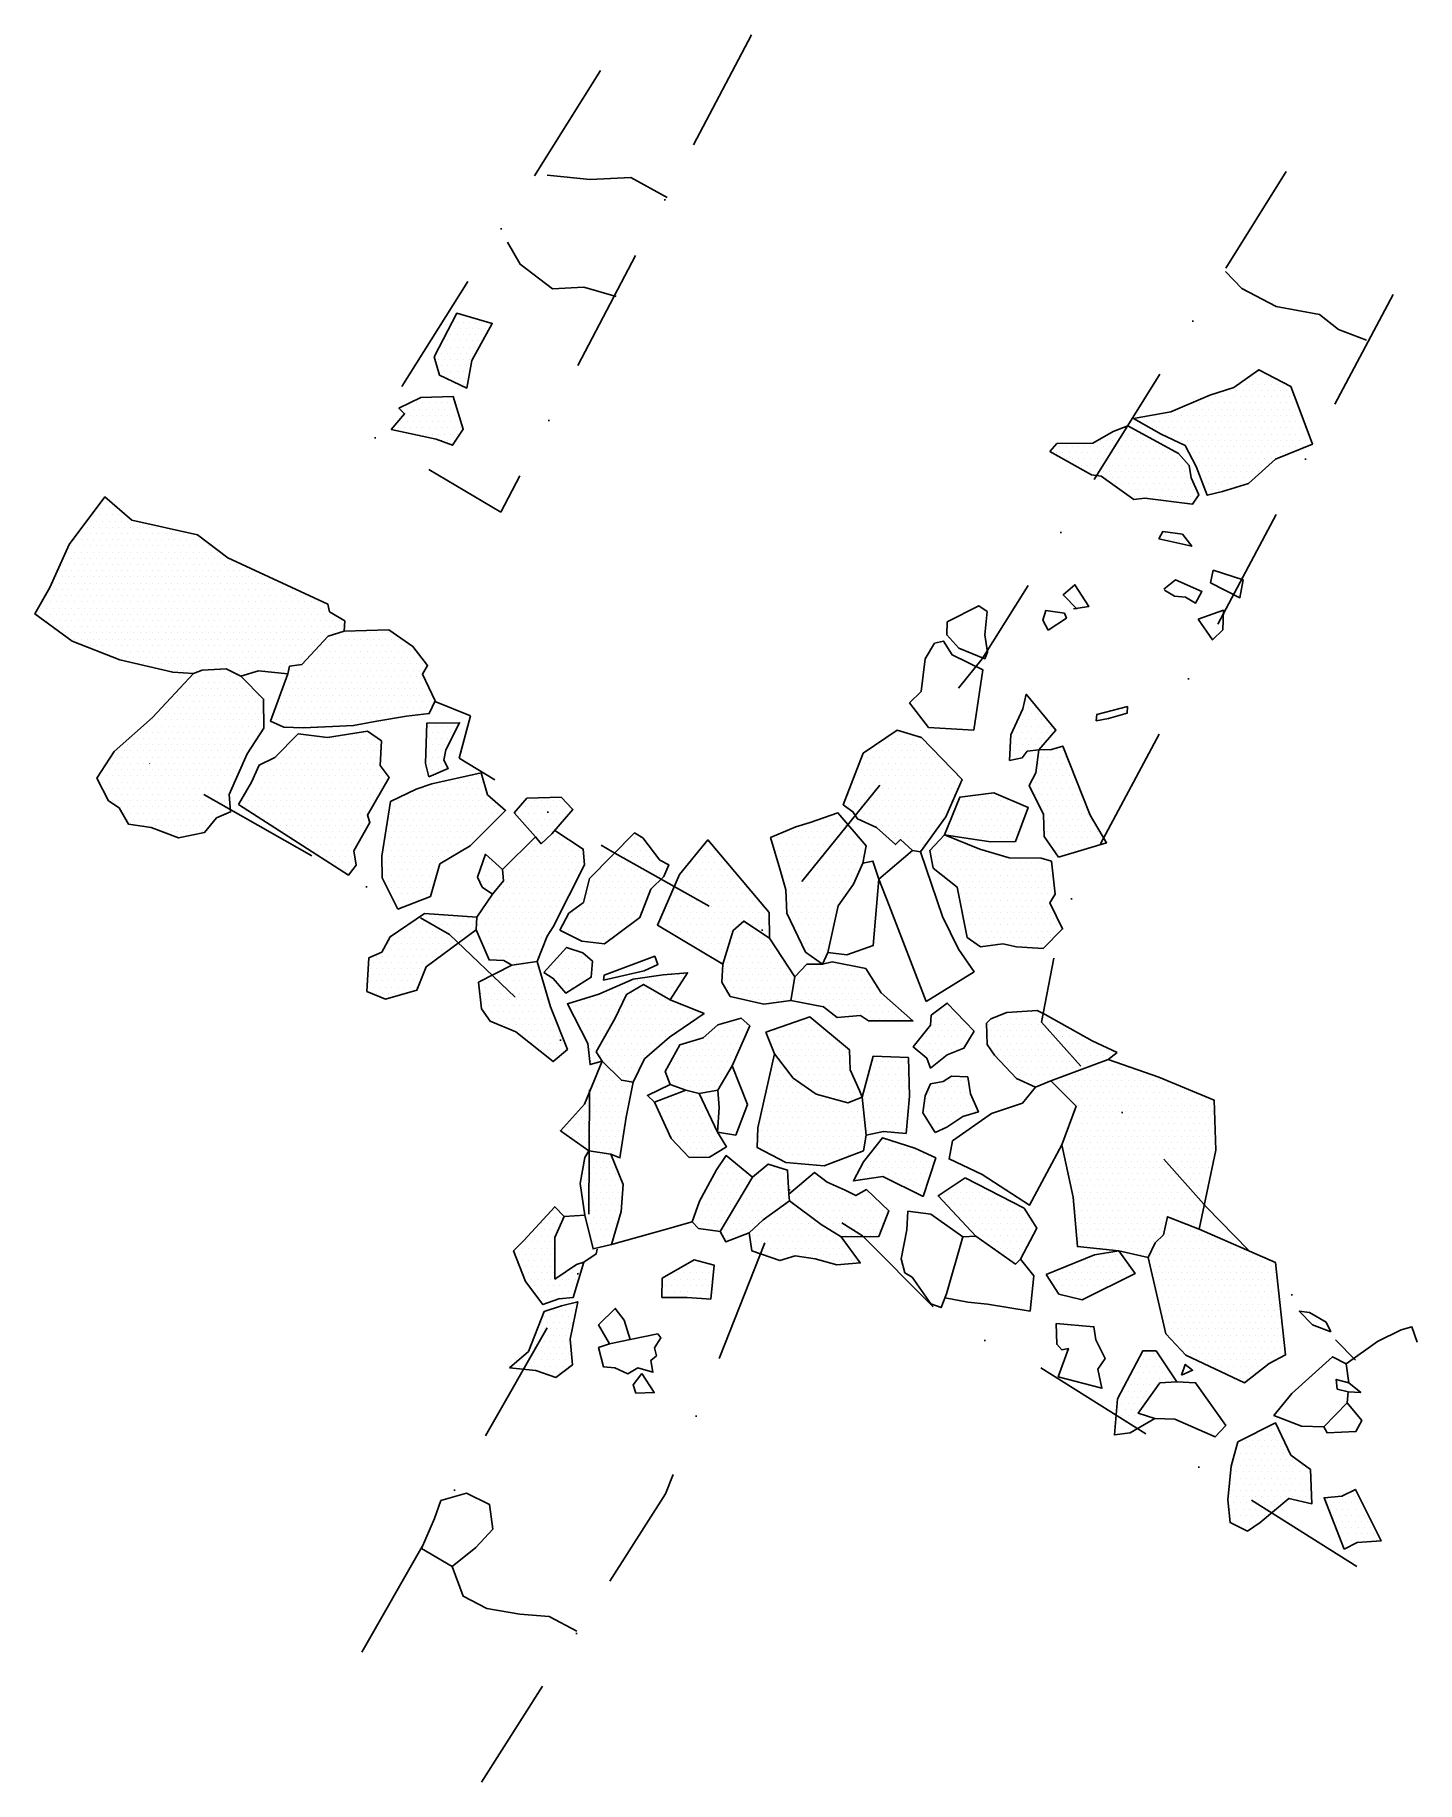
# Model space of a CAD drawing. Header units: metres. Extents: x -383 to -105, y -1812 to -1461.
import ezdxf

# ---------------------------------------------------------------- set-up
doc = ezdxf.new("R2010")
doc.units = ezdxf.units.M
doc.header["$LTSCALE"] = 25
doc.header["$MEASUREMENT"] = 0
doc.linetypes.add('STRICHPUNKTX2', pattern=[2, 1, -0.5, 0, -0.5])
doc.layers.get('0').update_dxf_attribs({"linetype": 'CONTINUOUS'})
for name, color, linetype in [('BEFUND', 1, 'CONTINUOUS'), ('GRABUNGSGRENZE', 3, 'STRICHPUNKTX2'), ('STEINE', 4, 'CONTINUOUS'), ('STEINESCHRAFF', 4, 'CONTINUOUS')]:
    doc.layers.add(name, color=color, linetype=linetype)

# ---------------------------------------------------------------- blocks, each defined once
blk = doc.blocks.new('*X1')
at = {"color": 0}
for p, q in [((-249.375, -1626.25), (-249.375, -1626.25)), ((-248.75, -1625), (-248.75, -1625)), ((-248.125, -1623.75), (-248.125, -1623.75)), ((-248.125, -1626.25), (-248.125, -1626.25)), ((-247.5, -1625), (-247.5, -1625)), ((-246.875, -1626.25), (-246.875, -1626.25)), ((-246.25, -1625), (-246.25, -1625)), ((-245.625, -1626.25), (-245.625, -1626.25)), ((-252.5, -1630), (-252.5, -1630)), ((-251.875, -1628.75), (-251.875, -1628.75)), ((-251.25, -1627.5), (-251.25, -1627.5)), ((-251.25, -1630), (-251.25, -1630)), ((-250.625, -1628.75), (-250.625, -1628.75)), ((-250, -1627.5), (-250, -1627.5)), ((-250, -1630), (-250, -1630)), ((-249.375, -1628.75), (-249.375, -1628.75)), ((-248.75, -1627.5), (-248.75, -1627.5)), ((-248.75, -1630), (-248.75, -1630)), ((-248.125, -1628.75), (-248.125, -1628.75)), ((-247.5, -1627.5), (-247.5, -1627.5)), ((-247.5, -1630), (-247.5, -1630)), ((-246.875, -1628.75), (-246.875, -1628.75)), ((-246.25, -1627.5), (-246.25, -1627.5)), ((-246.25, -1630), (-246.25, -1630)), ((-245.625, -1628.75), (-245.625, -1628.75)), ((-245, -1627.5), (-245, -1627.5)), ((-245, -1630), (-245, -1630)), ((-244.375, -1628.75), (-244.375, -1628.75)), ((-243.75, -1630), (-243.75, -1630)), ((-243.125, -1628.75), (-243.125, -1628.75)), ((-242.5, -1630), (-242.5, -1630)), ((-254.375, -1633.75), (-254.375, -1633.75)), ((-253.75, -1632.5), (-253.75, -1632.5)), ((-253.125, -1631.25), (-253.125, -1631.25)), ((-253.125, -1633.75), (-253.125, -1633.75)), ((-252.5, -1632.5), (-252.5, -1632.5)), ((-251.875, -1631.25), (-251.875, -1631.25)), ((-251.875, -1633.75), (-251.875, -1633.75)), ((-251.25, -1632.5), (-251.25, -1632.5)), ((-250.625, -1631.25), (-250.625, -1631.25)), ((-250.625, -1633.75), (-250.625, -1633.75)), ((-250, -1632.5), (-250, -1632.5)), ((-249.375, -1631.25), (-249.375, -1631.25)), ((-249.375, -1633.75), (-249.375, -1633.75)), ((-248.75, -1632.5), (-248.75, -1632.5)), ((-248.125, -1631.25), (-248.125, -1631.25)), ((-248.125, -1633.75), (-248.125, -1633.75)), ((-247.5, -1632.5), (-247.5, -1632.5)), ((-246.875, -1631.25), (-246.875, -1631.25)), ((-246.875, -1633.75), (-246.875, -1633.75)), ((-246.25, -1632.5), (-246.25, -1632.5)), ((-245.625, -1631.25), (-245.625, -1631.25)), ((-245.625, -1633.75), (-245.625, -1633.75)), ((-245, -1632.5), (-245, -1632.5)), ((-244.375, -1631.25), (-244.375, -1631.25)), ((-244.375, -1633.75), (-244.375, -1633.75)), ((-243.75, -1632.5), (-243.75, -1632.5)), ((-243.125, -1631.25), (-243.125, -1631.25)), ((-243.125, -1633.75), (-243.125, -1633.75)), ((-242.5, -1632.5), (-242.5, -1632.5)), ((-241.875, -1631.25), (-241.875, -1631.25)), ((-241.875, -1633.75), (-241.875, -1633.75)), ((-241.25, -1632.5), (-241.25, -1632.5)), ((-240.625, -1631.25), (-240.625, -1631.25)), ((-240.625, -1633.75), (-240.625, -1633.75)), ((-240, -1632.5), (-240, -1632.5)), ((-239.375, -1633.75), (-239.375, -1633.75)), ((-256.25, -1637.5), (-256.25, -1637.5)), ((-255.625, -1636.25), (-255.625, -1636.25)), ((-255, -1635), (-255, -1635)), ((-255, -1637.5), (-255, -1637.5)), ((-254.375, -1636.25), (-254.375, -1636.25)), ((-253.75, -1635), (-253.75, -1635)), ((-253.75, -1637.5), (-253.75, -1637.5)), ((-253.125, -1636.25), (-253.125, -1636.25)), ((-252.5, -1635), (-252.5, -1635)), ((-252.5, -1637.5), (-252.5, -1637.5)), ((-251.875, -1636.25), (-251.875, -1636.25)), ((-251.25, -1635), (-251.25, -1635)), ((-251.25, -1637.5), (-251.25, -1637.5)), ((-250.625, -1636.25), (-250.625, -1636.25)), ((-250, -1635), (-250, -1635)), ((-250, -1637.5), (-250, -1637.5)), ((-249.375, -1636.25), (-249.375, -1636.25)), ((-248.75, -1635), (-248.75, -1635)), ((-248.75, -1637.5), (-248.75, -1637.5)), ((-248.125, -1636.25), (-248.125, -1636.25)), ((-247.5, -1635), (-247.5, -1635)), ((-247.5, -1637.5), (-247.5, -1637.5)), ((-246.875, -1636.25), (-246.875, -1636.25)), ((-246.25, -1635), (-246.25, -1635)), ((-246.25, -1637.5), (-246.25, -1637.5)), ((-245.625, -1636.25), (-245.625, -1636.25)), ((-245, -1635), (-245, -1635)), ((-245, -1637.5), (-245, -1637.5)), ((-244.375, -1636.25), (-244.375, -1636.25)), ((-243.75, -1635), (-243.75, -1635)), ((-243.75, -1637.5), (-243.75, -1637.5)), ((-243.125, -1636.25), (-243.125, -1636.25)), ((-242.5, -1635), (-242.5, -1635)), ((-242.5, -1637.5), (-242.5, -1637.5)), ((-241.875, -1636.25), (-241.875, -1636.25)), ((-241.25, -1635), (-241.25, -1635)), ((-241.25, -1637.5), (-241.25, -1637.5)), ((-240.625, -1636.25), (-240.625, -1636.25)), ((-240, -1635), (-240, -1635)), ((-240, -1637.5), (-240, -1637.5)), ((-239.375, -1636.25), (-239.375, -1636.25)), ((-238.75, -1635), (-238.75, -1635)), ((-238.75, -1637.5), (-238.75, -1637.5)), ((-238.125, -1636.25), (-238.125, -1636.25)), ((-237.5, -1635), (-237.5, -1635)), ((-237.5, -1637.5), (-237.5, -1637.5)), ((-236.875, -1636.25), (-236.875, -1636.25)), ((-236.25, -1637.5), (-236.25, -1637.5)), ((-257.5, -1640), (-257.5, -1640)), ((-256.875, -1638.75), (-256.875, -1638.75)), ((-256.25, -1640), (-256.25, -1640)), ((-255.625, -1638.75), (-255.625, -1638.75)), ((-255, -1640), (-255, -1640)), ((-254.375, -1638.75), (-254.375, -1638.75)), ((-253.75, -1640), (-253.75, -1640)), ((-253.125, -1638.75), (-253.125, -1638.75)), ((-252.5, -1640), (-252.5, -1640)), ((-251.875, -1638.75), (-251.875, -1638.75)), ((-251.25, -1640), (-251.25, -1640)), ((-250.625, -1638.75), (-250.625, -1638.75)), ((-250, -1640), (-250, -1640)), ((-249.375, -1638.75), (-249.375, -1638.75)), ((-248.75, -1640), (-248.75, -1640)), ((-248.125, -1638.75), (-248.125, -1638.75)), ((-247.5, -1640), (-247.5, -1640)), ((-246.875, -1638.75), (-246.875, -1638.75)), ((-246.25, -1640), (-246.25, -1640)), ((-245.625, -1638.75), (-245.625, -1638.75)), ((-245, -1640), (-245, -1640)), ((-244.375, -1638.75), (-244.375, -1638.75)), ((-243.75, -1640), (-243.75, -1640)), ((-243.125, -1638.75), (-243.125, -1638.75)), ((-242.5, -1640), (-242.5, -1640)), ((-241.875, -1638.75), (-241.875, -1638.75)), ((-241.25, -1640), (-241.25, -1640)), ((-240.625, -1638.75), (-240.625, -1638.75)), ((-240, -1640), (-240, -1640)), ((-239.375, -1638.75), (-239.375, -1638.75)), ((-238.75, -1640), (-238.75, -1640)), ((-238.125, -1638.75), (-238.125, -1638.75)), ((-237.5, -1640), (-237.5, -1640)), ((-236.875, -1638.75), (-236.875, -1638.75)), ((-236.25, -1640), (-236.25, -1640)), ((-235.625, -1638.75), (-235.625, -1638.75)), ((-255.625, -1641.25), (-255.625, -1641.25)), ((-254.375, -1641.25), (-254.375, -1641.25)), ((-253.125, -1641.25), (-253.125, -1641.25)), ((-252.5, -1642.5), (-252.5, -1642.5)), ((-251.875, -1641.25), (-251.875, -1641.25)), ((-251.25, -1642.5), (-251.25, -1642.5)), ((-250.625, -1641.25), (-250.625, -1641.25)), ((-250.625, -1643.75), (-250.625, -1643.75)), ((-250, -1642.5), (-250, -1642.5)), ((-249.375, -1641.25), (-249.375, -1641.25)), ((-249.375, -1643.75), (-249.375, -1643.75)), ((-248.75, -1642.5), (-248.75, -1642.5)), ((-248.125, -1641.25), (-248.125, -1641.25)), ((-248.125, -1643.75), (-248.125, -1643.75)), ((-247.5, -1642.5), (-247.5, -1642.5)), ((-246.875, -1641.25), (-246.875, -1641.25)), ((-246.875, -1643.75), (-246.875, -1643.75)), ((-246.25, -1642.5), (-246.25, -1642.5)), ((-245.625, -1641.25), (-245.625, -1641.25)), ((-245.625, -1643.75), (-245.625, -1643.75)), ((-245, -1642.5), (-245, -1642.5)), ((-244.375, -1641.25), (-244.375, -1641.25)), ((-244.375, -1643.75), (-244.375, -1643.75)), ((-243.75, -1642.5), (-243.75, -1642.5)), ((-243.125, -1641.25), (-243.125, -1641.25)), ((-243.125, -1643.75), (-243.125, -1643.75)), ((-242.5, -1642.5), (-242.5, -1642.5)), ((-241.875, -1641.25), (-241.875, -1641.25)), ((-241.875, -1643.75), (-241.875, -1643.75)), ((-241.25, -1642.5), (-241.25, -1642.5)), ((-240.625, -1641.25), (-240.625, -1641.25)), ((-240.625, -1643.75), (-240.625, -1643.75)), ((-240, -1642.5), (-240, -1642.5)), ((-239.375, -1641.25), (-239.375, -1641.25)), ((-239.375, -1643.75), (-239.375, -1643.75)), ((-238.75, -1642.5), (-238.75, -1642.5)), ((-238.125, -1641.25), (-238.125, -1641.25)), ((-238.125, -1643.75), (-238.125, -1643.75)), ((-237.5, -1642.5), (-237.5, -1642.5)), ((-236.875, -1641.25), (-236.875, -1641.25)), ((-236.875, -1643.75), (-236.875, -1643.75)), ((-236.25, -1642.5), (-236.25, -1642.5)), ((-235.625, -1641.25), (-235.625, -1641.25)), ((-235.625, -1643.75), (-235.625, -1643.75)), ((-282.5, -1647.5), (-282.5, -1647.5)), ((-278.75, -1647.5), (-278.75, -1647.5)), ((-277.5, -1647.5), (-277.5, -1647.5)), ((-276.875, -1646.25), (-276.875, -1646.25)), ((-276.25, -1645), (-276.25, -1645)), ((-276.25, -1647.5), (-276.25, -1647.5)), ((-275.625, -1646.25), (-275.625, -1646.25)), ((-275, -1645), (-275, -1645)), ((-275, -1647.5), (-275, -1647.5)), ((-274.375, -1646.25), (-274.375, -1646.25)), ((-273.75, -1647.5), (-273.75, -1647.5)), ((-273.125, -1646.25), (-273.125, -1646.25)), ((-272.5, -1647.5), (-272.5, -1647.5)), ((-271.25, -1647.5), (-271.25, -1647.5)), ((-248.75, -1645), (-248.75, -1645)), ((-247.5, -1645), (-247.5, -1645)), ((-246.875, -1646.25), (-246.875, -1646.25)), ((-246.25, -1645), (-246.25, -1645)), ((-245.625, -1646.25), (-245.625, -1646.25)), ((-245, -1645), (-245, -1645)), ((-245, -1647.5), (-245, -1647.5)), ((-244.375, -1646.25), (-244.375, -1646.25)), ((-243.75, -1645), (-243.75, -1645)), ((-243.75, -1647.5), (-243.75, -1647.5)), ((-243.125, -1646.25), (-243.125, -1646.25)), ((-242.5, -1645), (-242.5, -1645)), ((-242.5, -1647.5), (-242.5, -1647.5)), ((-241.875, -1646.25), (-241.875, -1646.25)), ((-241.25, -1645), (-241.25, -1645)), ((-241.25, -1647.5), (-241.25, -1647.5)), ((-240.625, -1646.25), (-240.625, -1646.25)), ((-240, -1645), (-240, -1645)), ((-240, -1647.5), (-240, -1647.5)), ((-239.375, -1646.25), (-239.375, -1646.25)), ((-238.75, -1645), (-238.75, -1645)), ((-238.75, -1647.5), (-238.75, -1647.5)), ((-238.125, -1646.25), (-238.125, -1646.25)), ((-237.5, -1645), (-237.5, -1645)), ((-237.5, -1647.5), (-237.5, -1647.5)), ((-236.875, -1646.25), (-236.875, -1646.25)), ((-236.25, -1645), (-236.25, -1645)), ((-236.25, -1647.5), (-236.25, -1647.5)), ((-235.625, -1646.25), (-235.625, -1646.25)), ((-235, -1645), (-235, -1645)), ((-235, -1647.5), (-235, -1647.5)), ((-234.375, -1646.25), (-234.375, -1646.25)), ((-233.75, -1647.5), (-233.75, -1647.5)), ((-233.125, -1646.25), (-233.125, -1646.25)), ((-232.5, -1647.5), (-232.5, -1647.5)), ((-222.5, -1647.5), (-222.5, -1647.5)), ((-293.125, -1651.25), (-293.125, -1651.25)), ((-291.875, -1651.25), (-291.875, -1651.25)), ((-290.625, -1651.25), (-290.625, -1651.25)), ((-290, -1650), (-290, -1650)), ((-289.375, -1651.25), (-289.375, -1651.25)), ((-288.75, -1650), (-288.75, -1650)), ((-288.125, -1648.75), (-288.125, -1648.75)), ((-288.125, -1651.25), (-288.125, -1651.25)), ((-287.5, -1650), (-287.5, -1650)), ((-286.875, -1648.75), (-286.875, -1648.75)), ((-286.875, -1651.25), (-286.875, -1651.25)), ((-286.25, -1650), (-286.25, -1650)), ((-285.625, -1648.75), (-285.625, -1648.75)), ((-285.625, -1651.25), (-285.625, -1651.25)), ((-285, -1650), (-285, -1650)), ((-284.375, -1648.75), (-284.375, -1648.75)), ((-284.375, -1651.25), (-284.375, -1651.25)), ((-283.75, -1650), (-283.75, -1650)), ((-283.125, -1648.75), (-283.125, -1648.75)), ((-283.125, -1651.25), (-283.125, -1651.25)), ((-282.5, -1650), (-282.5, -1650)), ((-281.875, -1648.75), (-281.875, -1648.75)), ((-281.875, -1651.25), (-281.875, -1651.25)), ((-281.25, -1650), (-281.25, -1650)), ((-279.375, -1648.75), (-279.375, -1648.75)), ((-278.75, -1650), (-278.75, -1650)), ((-278.125, -1648.75), (-278.125, -1648.75)), ((-278.125, -1651.25), (-278.125, -1651.25)), ((-277.5, -1650), (-277.5, -1650)), ((-276.875, -1648.75), (-276.875, -1648.75)), ((-276.875, -1651.25), (-276.875, -1651.25)), ((-276.25, -1650), (-276.25, -1650)), ((-275.625, -1648.75), (-275.625, -1648.75)), ((-275.625, -1651.25), (-275.625, -1651.25)), ((-275, -1650), (-275, -1650)), ((-274.375, -1648.75), (-274.375, -1648.75)), ((-274.375, -1651.25), (-274.375, -1651.25)), ((-273.75, -1650), (-273.75, -1650)), ((-273.125, -1648.75), (-273.125, -1648.75)), ((-273.125, -1651.25), (-273.125, -1651.25)), ((-272.5, -1650), (-272.5, -1650)), ((-271.875, -1648.75), (-271.875, -1648.75)), ((-271.25, -1650), (-271.25, -1650)), ((-263.125, -1651.25), (-263.125, -1651.25)), ((-261.875, -1651.25), (-261.875, -1651.25)), ((-260.625, -1651.25), (-260.625, -1651.25)), ((-259.375, -1651.25), (-259.375, -1651.25)), ((-258.125, -1651.25), (-258.125, -1651.25)), ((-256.875, -1651.25), (-256.875, -1651.25)), ((-256.25, -1650), (-256.25, -1650)), ((-255.625, -1651.25), (-255.625, -1651.25)), ((-255, -1650), (-255, -1650)), ((-254.375, -1651.25), (-254.375, -1651.25)), ((-253.75, -1650), (-253.75, -1650)), ((-253.125, -1651.25), (-253.125, -1651.25)), ((-252.5, -1650), (-252.5, -1650)), ((-244.375, -1648.75), (-244.375, -1648.75)), ((-244.375, -1651.25), (-244.375, -1651.25)), ((-243.75, -1650), (-243.75, -1650)), ((-243.125, -1648.75), (-243.125, -1648.75)), ((-243.125, -1651.25), (-243.125, -1651.25)), ((-242.5, -1650), (-242.5, -1650)), ((-241.875, -1648.75), (-241.875, -1648.75)), ((-241.875, -1651.25), (-241.875, -1651.25)), ((-241.25, -1650), (-241.25, -1650)), ((-240.625, -1648.75), (-240.625, -1648.75)), ((-240.625, -1651.25), (-240.625, -1651.25)), ((-240, -1650), (-240, -1650)), ((-239.375, -1648.75), (-239.375, -1648.75)), ((-239.375, -1651.25), (-239.375, -1651.25)), ((-238.75, -1650), (-238.75, -1650)), ((-238.125, -1648.75), (-238.125, -1648.75)), ((-238.125, -1651.25), (-238.125, -1651.25)), ((-237.5, -1650), (-237.5, -1650)), ((-236.875, -1648.75), (-236.875, -1648.75)), ((-236.875, -1651.25), (-236.875, -1651.25)), ((-236.25, -1650), (-236.25, -1650)), ((-235.625, -1648.75), (-235.625, -1648.75)), ((-235.625, -1651.25), (-235.625, -1651.25)), ((-235, -1650), (-235, -1650)), ((-234.375, -1648.75), (-234.375, -1648.75)), ((-234.375, -1651.25), (-234.375, -1651.25)), ((-233.75, -1650), (-233.75, -1650)), ((-233.125, -1648.75), (-233.125, -1648.75)), ((-233.125, -1651.25), (-233.125, -1651.25)), ((-232.5, -1650), (-232.5, -1650)), ((-231.875, -1648.75), (-231.875, -1648.75)), ((-231.875, -1651.25), (-231.875, -1651.25)), ((-231.25, -1650), (-231.25, -1650)), ((-230.625, -1651.25), (-230.625, -1651.25)), ((-229.375, -1651.25), (-229.375, -1651.25)), ((-228.75, -1650), (-228.75, -1650)), ((-228.125, -1648.75), (-228.125, -1648.75)), ((-228.125, -1651.25), (-228.125, -1651.25)), ((-227.5, -1650), (-227.5, -1650)), ((-226.875, -1648.75), (-226.875, -1648.75)), ((-226.875, -1651.25), (-226.875, -1651.25)), ((-226.25, -1650), (-226.25, -1650)), ((-225.625, -1648.75), (-225.625, -1648.75)), ((-225.625, -1651.25), (-225.625, -1651.25)), ((-225, -1650), (-225, -1650)), ((-224.375, -1648.75), (-224.375, -1648.75)), ((-224.375, -1651.25), (-224.375, -1651.25)), ((-223.75, -1650), (-223.75, -1650)), ((-223.125, -1648.75), (-223.125, -1648.75)), ((-223.125, -1651.25), (-223.125, -1651.25)), ((-222.5, -1650), (-222.5, -1650)), ((-221.875, -1648.75), (-221.875, -1648.75)), ((-221.875, -1651.25), (-221.875, -1651.25)), ((-221.25, -1650), (-221.25, -1650)), ((-220.625, -1648.75), (-220.625, -1648.75)), ((-220.625, -1651.25), (-220.625, -1651.25)), ((-220, -1650), (-220, -1650)), ((-219.375, -1648.75), (-219.375, -1648.75)), ((-219.375, -1651.25), (-219.375, -1651.25)), ((-218.75, -1650), (-218.75, -1650)), ((-218.125, -1648.75), (-218.125, -1648.75)), ((-218.125, -1651.25), (-218.125, -1651.25)), ((-217.5, -1650), (-217.5, -1650)), ((-216.875, -1648.75), (-216.875, -1648.75)), ((-216.875, -1651.25), (-216.875, -1651.25)), ((-216.25, -1650), (-216.25, -1650)), ((-215.625, -1651.25), (-215.625, -1651.25)), ((-214.375, -1651.25), (-214.375, -1651.25)), ((-293.125, -1653.75), (-293.125, -1653.75)), ((-292.5, -1652.5), (-292.5, -1652.5)), ((-292.5, -1655), (-292.5, -1655)), ((-291.875, -1653.75), (-291.875, -1653.75)), ((-291.25, -1652.5), (-291.25, -1652.5)), ((-291.25, -1655), (-291.25, -1655)), ((-290.625, -1653.75), (-290.625, -1653.75)), ((-290, -1652.5), (-290, -1652.5)), ((-290, -1655), (-290, -1655)), ((-289.375, -1653.75), (-289.375, -1653.75)), ((-288.75, -1652.5), (-288.75, -1652.5)), ((-288.75, -1655), (-288.75, -1655)), ((-288.125, -1653.75), (-288.125, -1653.75)), ((-287.5, -1652.5), (-287.5, -1652.5)), ((-287.5, -1655), (-287.5, -1655)), ((-286.875, -1653.75), (-286.875, -1653.75)), ((-286.25, -1652.5), (-286.25, -1652.5)), ((-286.25, -1655), (-286.25, -1655)), ((-285.625, -1653.75), (-285.625, -1653.75)), ((-285, -1652.5), (-285, -1652.5)), ((-285, -1655), (-285, -1655)), ((-284.375, -1653.75), (-284.375, -1653.75)), ((-283.75, -1652.5), (-283.75, -1652.5)), ((-283.75, -1655), (-283.75, -1655)), ((-283.125, -1653.75), (-283.125, -1653.75)), ((-282.5, -1652.5), (-282.5, -1652.5)), ((-282.5, -1655), (-282.5, -1655)), ((-281.875, -1653.75), (-281.875, -1653.75)), ((-281.25, -1652.5), (-281.25, -1652.5)), ((-281.25, -1655), (-281.25, -1655)), ((-280.625, -1653.75), (-280.625, -1653.75)), ((-280, -1655), (-280, -1655)), ((-276.25, -1652.5), (-276.25, -1652.5)), ((-275, -1652.5), (-275, -1652.5)), ((-272.5, -1655), (-272.5, -1655)), ((-271.25, -1655), (-271.25, -1655)), ((-270, -1655), (-270, -1655)), ((-268.75, -1655), (-268.75, -1655)), ((-268.125, -1653.75), (-268.125, -1653.75)), ((-267.5, -1655), (-267.5, -1655)), ((-266.875, -1653.75), (-266.875, -1653.75)), ((-266.25, -1652.5), (-266.25, -1652.5)), ((-266.25, -1655), (-266.25, -1655)), ((-265.625, -1653.75), (-265.625, -1653.75)), ((-265, -1652.5), (-265, -1652.5)), ((-265, -1655), (-265, -1655)), ((-264.375, -1653.75), (-264.375, -1653.75)), ((-263.75, -1652.5), (-263.75, -1652.5)), ((-263.75, -1655), (-263.75, -1655)), ((-263.125, -1653.75), (-263.125, -1653.75)), ((-262.5, -1652.5), (-262.5, -1652.5)), ((-262.5, -1655), (-262.5, -1655)), ((-261.875, -1653.75), (-261.875, -1653.75)), ((-261.25, -1652.5), (-261.25, -1652.5)), ((-261.25, -1655), (-261.25, -1655)), ((-260.625, -1653.75), (-260.625, -1653.75)), ((-260, -1652.5), (-260, -1652.5)), ((-260, -1655), (-260, -1655)), ((-259.375, -1653.75), (-259.375, -1653.75)), ((-258.75, -1652.5), (-258.75, -1652.5)), ((-258.75, -1655), (-258.75, -1655)), ((-258.125, -1653.75), (-258.125, -1653.75)), ((-257.5, -1652.5), (-257.5, -1652.5)), ((-257.5, -1655), (-257.5, -1655)), ((-256.875, -1653.75), (-256.875, -1653.75)), ((-256.25, -1652.5), (-256.25, -1652.5)), ((-256.25, -1655), (-256.25, -1655)), ((-255.625, -1653.75), (-255.625, -1653.75)), ((-255, -1652.5), (-255, -1652.5)), ((-253.75, -1652.5), (-253.75, -1652.5)), ((-243.75, -1652.5), (-243.75, -1652.5)), ((-243.125, -1653.75), (-243.125, -1653.75)), ((-242.5, -1652.5), (-242.5, -1652.5)), ((-241.875, -1653.75), (-241.875, -1653.75)), ((-241.25, -1652.5), (-241.25, -1652.5)), ((-240.625, -1653.75), (-240.625, -1653.75)), ((-240, -1652.5), (-240, -1652.5)), ((-240, -1655), (-240, -1655)), ((-239.375, -1653.75), (-239.375, -1653.75)), ((-238.75, -1652.5), (-238.75, -1652.5)), ((-238.75, -1655), (-238.75, -1655)), ((-238.125, -1653.75), (-238.125, -1653.75)), ((-237.5, -1652.5), (-237.5, -1652.5)), ((-237.5, -1655), (-237.5, -1655)), ((-236.875, -1653.75), (-236.875, -1653.75)), ((-236.25, -1652.5), (-236.25, -1652.5)), ((-236.25, -1655), (-236.25, -1655)), ((-235.625, -1653.75), (-235.625, -1653.75)), ((-235, -1652.5), (-235, -1652.5)), ((-235, -1655), (-235, -1655)), ((-234.375, -1653.75), (-234.375, -1653.75)), ((-233.75, -1652.5), (-233.75, -1652.5)), ((-233.75, -1655), (-233.75, -1655)), ((-233.125, -1653.75), (-233.125, -1653.75)), ((-232.5, -1652.5), (-232.5, -1652.5)), ((-232.5, -1655), (-232.5, -1655)), ((-231.875, -1653.75), (-231.875, -1653.75)), ((-231.25, -1652.5), (-231.25, -1652.5)), ((-231.25, -1655), (-231.25, -1655)), ((-230.625, -1653.75), (-230.625, -1653.75)), ((-230, -1652.5), (-230, -1652.5)), ((-230, -1655), (-230, -1655)), ((-229.375, -1653.75), (-229.375, -1653.75)), ((-228.75, -1652.5), (-228.75, -1652.5)), ((-228.75, -1655), (-228.75, -1655)), ((-228.125, -1653.75), (-228.125, -1653.75)), ((-227.5, -1652.5), (-227.5, -1652.5)), ((-227.5, -1655), (-227.5, -1655)), ((-226.875, -1653.75), (-226.875, -1653.75)), ((-226.25, -1652.5), (-226.25, -1652.5)), ((-226.25, -1655), (-226.25, -1655)), ((-225.625, -1653.75), (-225.625, -1653.75)), ((-225, -1652.5), (-225, -1652.5)), ((-225, -1655), (-225, -1655)), ((-224.375, -1653.75), (-224.375, -1653.75)), ((-223.75, -1652.5), (-223.75, -1652.5)), ((-223.75, -1655), (-223.75, -1655)), ((-223.125, -1653.75), (-223.125, -1653.75)), ((-222.5, -1652.5), (-222.5, -1652.5)), ((-222.5, -1655), (-222.5, -1655)), ((-221.875, -1653.75), (-221.875, -1653.75)), ((-221.25, -1652.5), (-221.25, -1652.5)), ((-221.25, -1655), (-221.25, -1655)), ((-220.625, -1653.75), (-220.625, -1653.75)), ((-220, -1652.5), (-220, -1652.5)), ((-220, -1655), (-220, -1655)), ((-219.375, -1653.75), (-219.375, -1653.75)), ((-218.75, -1652.5), (-218.75, -1652.5)), ((-218.75, -1655), (-218.75, -1655)), ((-218.125, -1653.75), (-218.125, -1653.75)), ((-217.5, -1652.5), (-217.5, -1652.5)), ((-217.5, -1655), (-217.5, -1655)), ((-216.875, -1653.75), (-216.875, -1653.75)), ((-216.25, -1652.5), (-216.25, -1652.5)), ((-216.25, -1655), (-216.25, -1655)), ((-215.625, -1653.75), (-215.625, -1653.75)), ((-215, -1652.5), (-215, -1652.5)), ((-215, -1655), (-215, -1655)), ((-214.375, -1653.75), (-214.375, -1653.75)), ((-213.75, -1652.5), (-213.75, -1652.5)), ((-213.75, -1655), (-213.75, -1655)), ((-213.125, -1653.75), (-213.125, -1653.75)), ((-212.5, -1655), (-212.5, -1655)), ((-293.125, -1656.25), (-293.125, -1656.25)), ((-292.5, -1657.5), (-292.5, -1657.5)), ((-291.875, -1656.25), (-291.875, -1656.25)), ((-291.875, -1658.75), (-291.875, -1658.75)), ((-291.25, -1657.5), (-291.25, -1657.5)), ((-290.625, -1656.25), (-290.625, -1656.25)), ((-290.625, -1658.75), (-290.625, -1658.75)), ((-290, -1657.5), (-290, -1657.5)), ((-289.375, -1656.25), (-289.375, -1656.25)), ((-289.375, -1658.75), (-289.375, -1658.75)), ((-288.75, -1657.5), (-288.75, -1657.5)), ((-288.125, -1656.25), (-288.125, -1656.25)), ((-288.125, -1658.75), (-288.125, -1658.75)), ((-287.5, -1657.5), (-287.5, -1657.5)), ((-286.875, -1656.25), (-286.875, -1656.25)), ((-286.875, -1658.75), (-286.875, -1658.75)), ((-286.25, -1657.5), (-286.25, -1657.5)), ((-285.625, -1656.25), (-285.625, -1656.25)), ((-285.625, -1658.75), (-285.625, -1658.75)), ((-285, -1657.5), (-285, -1657.5)), ((-284.375, -1656.25), (-284.375, -1656.25)), ((-284.375, -1658.75), (-284.375, -1658.75)), ((-283.75, -1657.5), (-283.75, -1657.5)), ((-283.125, -1656.25), (-283.125, -1656.25)), ((-283.125, -1658.75), (-283.125, -1658.75)), ((-282.5, -1657.5), (-282.5, -1657.5)), ((-281.875, -1656.25), (-281.875, -1656.25)), ((-281.875, -1658.75), (-281.875, -1658.75)), ((-281.25, -1657.5), (-281.25, -1657.5)), ((-280.625, -1656.25), (-280.625, -1656.25)), ((-280.625, -1658.75), (-280.625, -1658.75)), ((-280, -1657.5), (-280, -1657.5)), ((-279.375, -1658.75), (-279.375, -1658.75)), ((-275.625, -1656.25), (-275.625, -1656.25)), ((-275, -1657.5), (-275, -1657.5)), ((-274.375, -1656.25), (-274.375, -1656.25)), ((-274.375, -1658.75), (-274.375, -1658.75)), ((-273.75, -1657.5), (-273.75, -1657.5)), ((-273.125, -1656.25), (-273.125, -1656.25)), ((-273.125, -1658.75), (-273.125, -1658.75)), ((-272.5, -1657.5), (-272.5, -1657.5)), ((-271.875, -1656.25), (-271.875, -1656.25)), ((-271.875, -1658.75), (-271.875, -1658.75)), ((-271.25, -1657.5), (-271.25, -1657.5)), ((-270.625, -1656.25), (-270.625, -1656.25)), ((-270.625, -1658.75), (-270.625, -1658.75)), ((-270, -1657.5), (-270, -1657.5)), ((-269.375, -1656.25), (-269.375, -1656.25)), ((-269.375, -1658.75), (-269.375, -1658.75)), ((-268.75, -1657.5), (-268.75, -1657.5)), ((-268.125, -1656.25), (-268.125, -1656.25)), ((-268.125, -1658.75), (-268.125, -1658.75)), ((-267.5, -1657.5), (-267.5, -1657.5)), ((-266.875, -1656.25), (-266.875, -1656.25)), ((-266.875, -1658.75), (-266.875, -1658.75)), ((-266.25, -1657.5), (-266.25, -1657.5)), ((-265.625, -1656.25), (-265.625, -1656.25)), ((-265.625, -1658.75), (-265.625, -1658.75)), ((-265, -1657.5), (-265, -1657.5)), ((-264.375, -1656.25), (-264.375, -1656.25)), ((-264.375, -1658.75), (-264.375, -1658.75)), ((-263.75, -1657.5), (-263.75, -1657.5)), ((-263.125, -1656.25), (-263.125, -1656.25)), ((-263.125, -1658.75), (-263.125, -1658.75)), ((-262.5, -1657.5), (-262.5, -1657.5)), ((-261.875, -1656.25), (-261.875, -1656.25)), ((-261.875, -1658.75), (-261.875, -1658.75)), ((-261.25, -1657.5), (-261.25, -1657.5)), ((-260.625, -1656.25), (-260.625, -1656.25)), ((-260.625, -1658.75), (-260.625, -1658.75)), ((-260, -1657.5), (-260, -1657.5)), ((-259.375, -1656.25), (-259.375, -1656.25)), ((-259.375, -1658.75), (-259.375, -1658.75)), ((-258.75, -1657.5), (-258.75, -1657.5)), ((-258.125, -1656.25), (-258.125, -1656.25)), ((-258.125, -1658.75), (-258.125, -1658.75)), ((-257.5, -1657.5), (-257.5, -1657.5)), ((-256.875, -1656.25), (-256.875, -1656.25)), ((-256.875, -1658.75), (-256.875, -1658.75)), ((-256.25, -1657.5), (-256.25, -1657.5)), ((-255.625, -1656.25), (-255.625, -1656.25)), ((-255.625, -1658.75), (-255.625, -1658.75)), ((-255, -1657.5), (-255, -1657.5)), ((-254.375, -1656.25), (-254.375, -1656.25)), ((-254.375, -1658.75), (-254.375, -1658.75)), ((-253.75, -1657.5), (-253.75, -1657.5)), ((-253.125, -1656.25), (-253.125, -1656.25)), ((-253.125, -1658.75), (-253.125, -1658.75)), ((-252.5, -1657.5), (-252.5, -1657.5)), ((-251.875, -1658.75), (-251.875, -1658.75)), ((-251.25, -1657.5), (-251.25, -1657.5)), ((-250.625, -1658.75), (-250.625, -1658.75)), ((-250, -1657.5), (-250, -1657.5)), ((-226.875, -1658.75), (-226.875, -1658.75)), ((-224.375, -1656.25), (-224.375, -1656.25)), ((-223.125, -1656.25), (-223.125, -1656.25)), ((-222.5, -1657.5), (-222.5, -1657.5)), ((-221.875, -1656.25), (-221.875, -1656.25)), ((-221.25, -1657.5), (-221.25, -1657.5)), ((-220.625, -1656.25), (-220.625, -1656.25)), ((-220, -1657.5), (-220, -1657.5)), ((-219.375, -1656.25), (-219.375, -1656.25)), ((-218.75, -1657.5), (-218.75, -1657.5)), ((-218.125, -1656.25), (-218.125, -1656.25)), ((-217.5, -1657.5), (-217.5, -1657.5)), ((-216.875, -1656.25), (-216.875, -1656.25)), ((-216.25, -1657.5), (-216.25, -1657.5)), ((-215.625, -1656.25), (-215.625, -1656.25)), ((-215.625, -1658.75), (-215.625, -1658.75)), ((-215, -1657.5), (-215, -1657.5)), ((-214.375, -1656.25), (-214.375, -1656.25)), ((-214.375, -1658.75), (-214.375, -1658.75)), ((-213.75, -1657.5), (-213.75, -1657.5)), ((-213.125, -1656.25), (-213.125, -1656.25)), ((-213.125, -1658.75), (-213.125, -1658.75)), ((-212.5, -1657.5), (-212.5, -1657.5)), ((-211.875, -1656.25), (-211.875, -1656.25)), ((-211.875, -1658.75), (-211.875, -1658.75)), ((-211.25, -1657.5), (-211.25, -1657.5)), ((-210.625, -1656.25), (-210.625, -1656.25)), ((-210.625, -1658.75), (-210.625, -1658.75)), ((-210, -1657.5), (-210, -1657.5)), ((-209.375, -1658.75), (-209.375, -1658.75)), ((-208.75, -1657.5), (-208.75, -1657.5)), ((-208.125, -1658.75), (-208.125, -1658.75)), ((-201.875, -1658.75), (-201.875, -1658.75)), ((-201.25, -1657.5), (-201.25, -1657.5)), ((-200.625, -1658.75), (-200.625, -1658.75)), ((-200, -1657.5), (-200, -1657.5)), ((-199.375, -1656.25), (-199.375, -1656.25)), ((-199.375, -1658.75), (-199.375, -1658.75)), ((-198.75, -1657.5), (-198.75, -1657.5)), ((-198.125, -1658.75), (-198.125, -1658.75)), ((-196.875, -1658.75), (-196.875, -1658.75)), ((-189.375, -1658.75), (-189.375, -1658.75)), ((-188.125, -1658.75), (-188.125, -1658.75)), ((-186.875, -1658.75), (-186.875, -1658.75)), ((-185.625, -1658.75), (-185.625, -1658.75)), ((-185, -1657.5), (-185, -1657.5)), ((-184.375, -1658.75), (-184.375, -1658.75)), ((-183.75, -1657.5), (-183.75, -1657.5)), ((-183.125, -1658.75), (-183.125, -1658.75)), ((-182.5, -1657.5), (-182.5, -1657.5)), ((-181.875, -1658.75), (-181.875, -1658.75)), ((-181.25, -1657.5), (-181.25, -1657.5)), ((-180.625, -1658.75), (-180.625, -1658.75)), ((-179.375, -1658.75), (-179.375, -1658.75)), ((-288.75, -1660), (-288.75, -1660)), ((-287.5, -1660), (-287.5, -1660)), ((-286.25, -1660), (-286.25, -1660)), ((-285.625, -1661.25), (-285.625, -1661.25)), ((-285, -1660), (-285, -1660)), ((-284.375, -1661.25), (-284.375, -1661.25)), ((-283.75, -1660), (-283.75, -1660)), ((-283.125, -1661.25), (-283.125, -1661.25)), ((-282.5, -1660), (-282.5, -1660)), ((-281.875, -1661.25), (-281.875, -1661.25)), ((-281.25, -1660), (-281.25, -1660)), ((-280.625, -1661.25), (-280.625, -1661.25)), ((-280, -1660), (-280, -1660)), ((-279.375, -1661.25), (-279.375, -1661.25)), ((-278.75, -1660), (-278.75, -1660)), ((-278.125, -1661.25), (-278.125, -1661.25)), ((-273.75, -1660), (-273.75, -1660)), ((-273.125, -1661.25), (-273.125, -1661.25)), ((-272.5, -1660), (-272.5, -1660)), ((-271.875, -1661.25), (-271.875, -1661.25)), ((-271.25, -1660), (-271.25, -1660)), ((-270.625, -1661.25), (-270.625, -1661.25)), ((-270, -1660), (-270, -1660)), ((-269.375, -1661.25), (-269.375, -1661.25)), ((-268.75, -1660), (-268.75, -1660)), ((-268.125, -1661.25), (-268.125, -1661.25)), ((-267.5, -1660), (-267.5, -1660)), ((-266.875, -1661.25), (-266.875, -1661.25)), ((-266.25, -1660), (-266.25, -1660)), ((-265.625, -1661.25), (-265.625, -1661.25)), ((-265, -1660), (-265, -1660)), ((-264.375, -1661.25), (-264.375, -1661.25)), ((-263.75, -1660), (-263.75, -1660)), ((-263.125, -1661.25), (-263.125, -1661.25)), ((-262.5, -1660), (-262.5, -1660)), ((-261.875, -1661.25), (-261.875, -1661.25)), ((-261.25, -1660), (-261.25, -1660)), ((-260.625, -1661.25), (-260.625, -1661.25)), ((-260, -1660), (-260, -1660)), ((-259.375, -1661.25), (-259.375, -1661.25)), ((-258.75, -1660), (-258.75, -1660)), ((-258.125, -1661.25), (-258.125, -1661.25)), ((-257.5, -1660), (-257.5, -1660)), ((-256.875, -1661.25), (-256.875, -1661.25)), ((-256.25, -1660), (-256.25, -1660)), ((-255.625, -1661.25), (-255.625, -1661.25)), ((-255, -1660), (-255, -1660)), ((-254.375, -1661.25), (-254.375, -1661.25)), ((-253.75, -1660), (-253.75, -1660)), ((-252.5, -1660), (-252.5, -1660)), ((-246.875, -1661.25), (-246.875, -1661.25)), ((-245.625, -1661.25), (-245.625, -1661.25)), ((-245, -1660), (-245, -1660)), ((-244.375, -1661.25), (-244.375, -1661.25)), ((-243.75, -1660), (-243.75, -1660)), ((-243.125, -1661.25), (-243.125, -1661.25)), ((-242.5, -1660), (-242.5, -1660)), ((-241.875, -1661.25), (-241.875, -1661.25)), ((-241.25, -1660), (-241.25, -1660)), ((-240.625, -1661.25), (-240.625, -1661.25)), ((-240, -1660), (-240, -1660)), ((-234.375, -1661.25), (-234.375, -1661.25)), ((-233.125, -1661.25), (-233.125, -1661.25)), ((-231.875, -1661.25), (-231.875, -1661.25)), ((-231.25, -1660), (-231.25, -1660)), ((-230.625, -1661.25), (-230.625, -1661.25)), ((-230, -1660), (-230, -1660)), ((-229.375, -1661.25), (-229.375, -1661.25)), ((-228.75, -1660), (-228.75, -1660)), ((-228.125, -1661.25), (-228.125, -1661.25)), ((-227.5, -1660), (-227.5, -1660)), ((-226.875, -1661.25), (-226.875, -1661.25)), ((-226.25, -1660), (-226.25, -1660)), ((-225.625, -1661.25), (-225.625, -1661.25)), ((-224.375, -1661.25), (-224.375, -1661.25)), ((-203.125, -1661.25), (-203.125, -1661.25)), ((-202.5, -1660), (-202.5, -1660)), ((-201.875, -1661.25), (-201.875, -1661.25)), ((-201.25, -1660), (-201.25, -1660)), ((-200.625, -1661.25), (-200.625, -1661.25)), ((-200, -1660), (-200, -1660)), ((-199.375, -1661.25), (-199.375, -1661.25)), ((-198.75, -1660), (-198.75, -1660)), ((-198.125, -1661.25), (-198.125, -1661.25)), ((-197.5, -1660), (-197.5, -1660)), ((-196.875, -1661.25), (-196.875, -1661.25)), ((-196.25, -1660), (-196.25, -1660)), ((-195.625, -1661.25), (-195.625, -1661.25)), ((-194.375, -1661.25), (-194.375, -1661.25)), ((-191.25, -1660), (-191.25, -1660)), ((-190.625, -1661.25), (-190.625, -1661.25)), ((-190, -1660), (-190, -1660)), ((-189.375, -1661.25), (-189.375, -1661.25)), ((-188.75, -1660), (-188.75, -1660)), ((-188.125, -1661.25), (-188.125, -1661.25)), ((-187.5, -1660), (-187.5, -1660)), ((-186.875, -1661.25), (-186.875, -1661.25)), ((-186.25, -1660), (-186.25, -1660)), ((-185.625, -1661.25), (-185.625, -1661.25)), ((-185, -1660), (-185, -1660)), ((-184.375, -1661.25), (-184.375, -1661.25)), ((-183.75, -1660), (-183.75, -1660)), ((-183.125, -1661.25), (-183.125, -1661.25)), ((-182.5, -1660), (-182.5, -1660)), ((-181.875, -1661.25), (-181.875, -1661.25)), ((-181.25, -1660), (-181.25, -1660)), ((-180.625, -1661.25), (-180.625, -1661.25)), ((-180, -1660), (-180, -1660)), ((-179.375, -1661.25), (-179.375, -1661.25)), ((-178.75, -1660), (-178.75, -1660)), ((-178.125, -1661.25), (-178.125, -1661.25)), ((-177.5, -1660), (-177.5, -1660)), ((-176.875, -1661.25), (-176.875, -1661.25)), ((-175.625, -1661.25), (-175.625, -1661.25)), ((-174.375, -1661.25), (-174.375, -1661.25)), ((-285, -1662.5), (-285, -1662.5)), ((-283.75, -1662.5), (-283.75, -1662.5)), ((-283.125, -1663.75), (-283.125, -1663.75)), ((-282.5, -1662.5), (-282.5, -1662.5)), ((-281.875, -1663.75), (-281.875, -1663.75)), ((-281.25, -1662.5), (-281.25, -1662.5)), ((-281.25, -1665), (-281.25, -1665)), ((-280.625, -1663.75), (-280.625, -1663.75)), ((-280, -1662.5), (-280, -1662.5)), ((-280, -1665), (-280, -1665)), ((-279.375, -1663.75), (-279.375, -1663.75)), ((-278.75, -1662.5), (-278.75, -1662.5)), ((-278.75, -1665), (-278.75, -1665)), ((-278.125, -1663.75), (-278.125, -1663.75)), ((-277.5, -1662.5), (-277.5, -1662.5)), ((-277.5, -1665), (-277.5, -1665)), ((-276.875, -1663.75), (-276.875, -1663.75)), ((-276.25, -1665), (-276.25, -1665)), ((-272.5, -1662.5), (-272.5, -1662.5)), ((-271.875, -1663.75), (-271.875, -1663.75)), ((-271.25, -1662.5), (-271.25, -1662.5)), ((-271.25, -1665), (-271.25, -1665)), ((-270.625, -1663.75), (-270.625, -1663.75)), ((-270, -1662.5), (-270, -1662.5)), ((-270, -1665), (-270, -1665)), ((-269.375, -1663.75), (-269.375, -1663.75)), ((-268.75, -1662.5), (-268.75, -1662.5)), ((-268.75, -1665), (-268.75, -1665)), ((-268.125, -1663.75), (-268.125, -1663.75)), ((-267.5, -1662.5), (-267.5, -1662.5)), ((-267.5, -1665), (-267.5, -1665)), ((-266.875, -1663.75), (-266.875, -1663.75)), ((-266.25, -1662.5), (-266.25, -1662.5)), ((-266.25, -1665), (-266.25, -1665)), ((-265.625, -1663.75), (-265.625, -1663.75)), ((-265, -1662.5), (-265, -1662.5)), ((-265, -1665), (-265, -1665)), ((-264.375, -1663.75), (-264.375, -1663.75)), ((-263.75, -1662.5), (-263.75, -1662.5)), ((-263.75, -1665), (-263.75, -1665)), ((-263.125, -1663.75), (-263.125, -1663.75)), ((-262.5, -1662.5), (-262.5, -1662.5)), ((-262.5, -1665), (-262.5, -1665)), ((-261.875, -1663.75), (-261.875, -1663.75)), ((-261.25, -1662.5), (-261.25, -1662.5)), ((-261.25, -1665), (-261.25, -1665)), ((-260.625, -1663.75), (-260.625, -1663.75)), ((-260, -1662.5), (-260, -1662.5)), ((-260, -1665), (-260, -1665)), ((-259.375, -1663.75), (-259.375, -1663.75)), ((-258.75, -1662.5), (-258.75, -1662.5)), ((-258.75, -1665), (-258.75, -1665)), ((-258.125, -1663.75), (-258.125, -1663.75)), ((-257.5, -1662.5), (-257.5, -1662.5)), ((-256.875, -1663.75), (-256.875, -1663.75)), ((-256.25, -1662.5), (-256.25, -1662.5)), ((-253.75, -1665), (-253.75, -1665)), ((-252.5, -1665), (-252.5, -1665)), ((-251.875, -1663.75), (-251.875, -1663.75)), ((-251.25, -1665), (-251.25, -1665)), ((-250.625, -1663.75), (-250.625, -1663.75)), ((-250, -1665), (-250, -1665)), ((-249.375, -1663.75), (-249.375, -1663.75)), ((-248.75, -1665), (-248.75, -1665)), ((-248.125, -1663.75), (-248.125, -1663.75)), ((-247.5, -1662.5), (-247.5, -1662.5)), ((-247.5, -1665), (-247.5, -1665)), ((-246.875, -1663.75), (-246.875, -1663.75)), ((-246.25, -1662.5), (-246.25, -1662.5)), ((-246.25, -1665), (-246.25, -1665)), ((-245.625, -1663.75), (-245.625, -1663.75)), ((-245, -1662.5), (-245, -1662.5)), ((-245, -1665), (-245, -1665)), ((-244.375, -1663.75), (-244.375, -1663.75)), ((-243.75, -1662.5), (-243.75, -1662.5)), ((-243.75, -1665), (-243.75, -1665)), ((-243.125, -1663.75), (-243.125, -1663.75)), ((-242.5, -1662.5), (-242.5, -1662.5)), ((-242.5, -1665), (-242.5, -1665)), ((-241.875, -1663.75), (-241.875, -1663.75)), ((-241.25, -1662.5), (-241.25, -1662.5)), ((-235, -1662.5), (-235, -1662.5)), ((-234.375, -1663.75), (-234.375, -1663.75)), ((-233.75, -1662.5), (-233.75, -1662.5)), ((-233.75, -1665), (-233.75, -1665)), ((-233.125, -1663.75), (-233.125, -1663.75)), ((-232.5, -1662.5), (-232.5, -1662.5)), ((-232.5, -1665), (-232.5, -1665)), ((-231.875, -1663.75), (-231.875, -1663.75)), ((-231.25, -1662.5), (-231.25, -1662.5)), ((-231.25, -1665), (-231.25, -1665)), ((-230.625, -1663.75), (-230.625, -1663.75)), ((-230, -1662.5), (-230, -1662.5)), ((-230, -1665), (-230, -1665)), ((-229.375, -1663.75), (-229.375, -1663.75)), ((-228.75, -1662.5), (-228.75, -1662.5)), ((-228.75, -1665), (-228.75, -1665)), ((-228.125, -1663.75), (-228.125, -1663.75)), ((-227.5, -1662.5), (-227.5, -1662.5)), ((-227.5, -1665), (-227.5, -1665)), ((-226.875, -1663.75), (-226.875, -1663.75)), ((-226.25, -1662.5), (-226.25, -1662.5)), ((-226.25, -1665), (-226.25, -1665)), ((-225.625, -1663.75), (-225.625, -1663.75)), ((-225, -1662.5), (-225, -1662.5)), ((-225, -1665), (-225, -1665)), ((-224.375, -1663.75), (-224.375, -1663.75)), ((-223.75, -1662.5), (-223.75, -1662.5)), ((-223.75, -1665), (-223.75, -1665)), ((-223.125, -1663.75), (-223.125, -1663.75)), ((-222.5, -1662.5), (-222.5, -1662.5)), ((-222.5, -1665), (-222.5, -1665)), ((-221.875, -1663.75), (-221.875, -1663.75)), ((-221.25, -1665), (-221.25, -1665)), ((-220, -1665), (-220, -1665)), ((-205.625, -1663.75), (-205.625, -1663.75)), ((-205, -1665), (-205, -1665)), ((-204.375, -1663.75), (-204.375, -1663.75)), ((-203.75, -1662.5), (-203.75, -1662.5)), ((-203.75, -1665), (-203.75, -1665)), ((-203.125, -1663.75), (-203.125, -1663.75)), ((-202.5, -1662.5), (-202.5, -1662.5)), ((-202.5, -1665), (-202.5, -1665)), ((-201.875, -1663.75), (-201.875, -1663.75)), ((-201.25, -1662.5), (-201.25, -1662.5)), ((-201.25, -1665), (-201.25, -1665)), ((-200.625, -1663.75), (-200.625, -1663.75)), ((-200, -1662.5), (-200, -1662.5)), ((-200, -1665), (-200, -1665)), ((-199.375, -1663.75), (-199.375, -1663.75)), ((-198.75, -1662.5), (-198.75, -1662.5)), ((-198.75, -1665), (-198.75, -1665)), ((-198.125, -1663.75), (-198.125, -1663.75)), ((-197.5, -1662.5), (-197.5, -1662.5)), ((-197.5, -1665), (-197.5, -1665)), ((-196.875, -1663.75), (-196.875, -1663.75)), ((-196.25, -1662.5), (-196.25, -1662.5)), ((-195.625, -1663.75), (-195.625, -1663.75)), ((-195, -1662.5), (-195, -1662.5)), ((-191.25, -1662.5), (-191.25, -1662.5)), ((-190.625, -1663.75), (-190.625, -1663.75)), ((-190, -1662.5), (-190, -1662.5)), ((-190, -1665), (-190, -1665)), ((-189.375, -1663.75), (-189.375, -1663.75)), ((-188.75, -1662.5), (-188.75, -1662.5)), ((-188.75, -1665), (-188.75, -1665)), ((-188.125, -1663.75), (-188.125, -1663.75)), ((-187.5, -1662.5), (-187.5, -1662.5)), ((-187.5, -1665), (-187.5, -1665)), ((-186.875, -1663.75), (-186.875, -1663.75)), ((-186.25, -1662.5), (-186.25, -1662.5)), ((-186.25, -1665), (-186.25, -1665)), ((-185.625, -1663.75), (-185.625, -1663.75)), ((-185, -1662.5), (-185, -1662.5)), ((-185, -1665), (-185, -1665)), ((-184.375, -1663.75), (-184.375, -1663.75)), ((-183.75, -1662.5), (-183.75, -1662.5)), ((-183.75, -1665), (-183.75, -1665)), ((-183.125, -1663.75), (-183.125, -1663.75)), ((-182.5, -1662.5), (-182.5, -1662.5)), ((-182.5, -1665), (-182.5, -1665)), ((-181.875, -1663.75), (-181.875, -1663.75)), ((-181.25, -1662.5), (-181.25, -1662.5)), ((-181.25, -1665), (-181.25, -1665)), ((-180.625, -1663.75), (-180.625, -1663.75)), ((-180, -1662.5), (-180, -1662.5)), ((-180, -1665), (-180, -1665)), ((-179.375, -1663.75), (-179.375, -1663.75)), ((-178.75, -1662.5), (-178.75, -1662.5)), ((-178.75, -1665), (-178.75, -1665)), ((-178.125, -1663.75), (-178.125, -1663.75)), ((-177.5, -1662.5), (-177.5, -1662.5)), ((-177.5, -1665), (-177.5, -1665)), ((-176.875, -1663.75), (-176.875, -1663.75)), ((-176.25, -1662.5), (-176.25, -1662.5)), ((-176.25, -1665), (-176.25, -1665)), ((-175.625, -1663.75), (-175.625, -1663.75)), ((-175, -1662.5), (-175, -1662.5)), ((-175, -1665), (-175, -1665)), ((-174.375, -1663.75), (-174.375, -1663.75)), ((-173.75, -1662.5), (-173.75, -1662.5)), ((-173.75, -1665), (-173.75, -1665)), ((-173.125, -1663.75), (-173.125, -1663.75)), ((-172.5, -1662.5), (-172.5, -1662.5)), ((-172.5, -1665), (-172.5, -1665)), ((-171.875, -1663.75), (-171.875, -1663.75)), ((-171.25, -1665), (-171.25, -1665)), ((-170.625, -1663.75), (-170.625, -1663.75)), ((-170, -1665), (-170, -1665)), ((-168.75, -1665), (-168.75, -1665)), ((-167.5, -1665), (-167.5, -1665)), ((-279.375, -1666.25), (-279.375, -1666.25)), ((-278.125, -1666.25), (-278.125, -1666.25)), ((-271.25, -1667.5), (-271.25, -1667.5)), ((-270.625, -1666.25), (-270.625, -1666.25)), ((-270, -1667.5), (-270, -1667.5)), ((-269.375, -1666.25), (-269.375, -1666.25)), ((-269.375, -1668.75), (-269.375, -1668.75)), ((-268.75, -1667.5), (-268.75, -1667.5)), ((-268.125, -1666.25), (-268.125, -1666.25)), ((-268.125, -1668.75), (-268.125, -1668.75)), ((-267.5, -1667.5), (-267.5, -1667.5)), ((-266.875, -1666.25), (-266.875, -1666.25)), ((-266.875, -1668.75), (-266.875, -1668.75)), ((-266.25, -1667.5), (-266.25, -1667.5)), ((-265.625, -1666.25), (-265.625, -1666.25)), ((-265.625, -1668.75), (-265.625, -1668.75)), ((-265, -1667.5), (-265, -1667.5)), ((-264.375, -1666.25), (-264.375, -1666.25)), ((-264.375, -1668.75), (-264.375, -1668.75)), ((-263.75, -1667.5), (-263.75, -1667.5)), ((-263.125, -1666.25), (-263.125, -1666.25)), ((-263.125, -1668.75), (-263.125, -1668.75)), ((-262.5, -1667.5), (-262.5, -1667.5)), ((-261.875, -1666.25), (-261.875, -1666.25)), ((-261.875, -1668.75), (-261.875, -1668.75)), ((-261.25, -1667.5), (-261.25, -1667.5)), ((-260.625, -1666.25), (-260.625, -1666.25)), ((-255.625, -1668.75), (-255.625, -1668.75)), ((-255, -1667.5), (-255, -1667.5)), ((-254.375, -1666.25), (-254.375, -1666.25)), ((-254.375, -1668.75), (-254.375, -1668.75)), ((-253.75, -1667.5), (-253.75, -1667.5)), ((-253.125, -1666.25), (-253.125, -1666.25)), ((-253.125, -1668.75), (-253.125, -1668.75)), ((-252.5, -1667.5), (-252.5, -1667.5)), ((-251.875, -1666.25), (-251.875, -1666.25)), ((-251.875, -1668.75), (-251.875, -1668.75)), ((-251.25, -1667.5), (-251.25, -1667.5)), ((-250.625, -1666.25), (-250.625, -1666.25)), ((-250.625, -1668.75), (-250.625, -1668.75)), ((-250, -1667.5), (-250, -1667.5)), ((-249.375, -1666.25), (-249.375, -1666.25)), ((-249.375, -1668.75), (-249.375, -1668.75)), ((-248.75, -1667.5), (-248.75, -1667.5)), ((-248.125, -1666.25), (-248.125, -1666.25)), ((-248.125, -1668.75), (-248.125, -1668.75)), ((-247.5, -1667.5), (-247.5, -1667.5)), ((-246.875, -1666.25), (-246.875, -1666.25)), ((-246.875, -1668.75), (-246.875, -1668.75)), ((-246.25, -1667.5), (-246.25, -1667.5)), ((-245.625, -1666.25), (-245.625, -1666.25)), ((-245.625, -1668.75), (-245.625, -1668.75)), ((-245, -1667.5), (-245, -1667.5)), ((-244.375, -1666.25), (-244.375, -1666.25)), ((-244.375, -1668.75), (-244.375, -1668.75)), ((-243.75, -1667.5), (-243.75, -1667.5)), ((-243.125, -1666.25), (-243.125, -1666.25)), ((-243.125, -1668.75), (-243.125, -1668.75)), ((-242.5, -1667.5), (-242.5, -1667.5)), ((-234.375, -1668.75), (-234.375, -1668.75)), ((-233.75, -1667.5), (-233.75, -1667.5)), ((-233.125, -1666.25), (-233.125, -1666.25)), ((-233.125, -1668.75), (-233.125, -1668.75)), ((-232.5, -1667.5), (-232.5, -1667.5)), ((-231.875, -1666.25), (-231.875, -1666.25)), ((-231.875, -1668.75), (-231.875, -1668.75)), ((-231.25, -1667.5), (-231.25, -1667.5)), ((-230.625, -1666.25), (-230.625, -1666.25)), ((-230.625, -1668.75), (-230.625, -1668.75)), ((-230, -1667.5), (-230, -1667.5)), ((-229.375, -1666.25), (-229.375, -1666.25)), ((-229.375, -1668.75), (-229.375, -1668.75)), ((-228.75, -1667.5), (-228.75, -1667.5)), ((-228.125, -1666.25), (-228.125, -1666.25)), ((-228.125, -1668.75), (-228.125, -1668.75)), ((-227.5, -1667.5), (-227.5, -1667.5)), ((-226.875, -1666.25), (-226.875, -1666.25)), ((-226.875, -1668.75), (-226.875, -1668.75)), ((-226.25, -1667.5), (-226.25, -1667.5)), ((-225.625, -1666.25), (-225.625, -1666.25)), ((-225.625, -1668.75), (-225.625, -1668.75)), ((-225, -1667.5), (-225, -1667.5)), ((-224.375, -1666.25), (-224.375, -1666.25)), ((-224.375, -1668.75), (-224.375, -1668.75)), ((-223.75, -1667.5), (-223.75, -1667.5)), ((-223.125, -1666.25), (-223.125, -1666.25)), ((-223.125, -1668.75), (-223.125, -1668.75)), ((-222.5, -1667.5), (-222.5, -1667.5)), ((-221.875, -1666.25), (-221.875, -1666.25)), ((-221.875, -1668.75), (-221.875, -1668.75)), ((-221.25, -1667.5), (-221.25, -1667.5)), ((-220.625, -1666.25), (-220.625, -1666.25)), ((-220.625, -1668.75), (-220.625, -1668.75)), ((-220, -1667.5), (-220, -1667.5)), ((-219.375, -1666.25), (-219.375, -1666.25)), ((-219.375, -1668.75), (-219.375, -1668.75)), ((-214.375, -1668.75), (-214.375, -1668.75)), ((-213.75, -1667.5), (-213.75, -1667.5)), ((-213.125, -1668.75), (-213.125, -1668.75)), ((-212.5, -1667.5), (-212.5, -1667.5)), ((-211.875, -1668.75), (-211.875, -1668.75)), ((-211.25, -1667.5), (-211.25, -1667.5)), ((-210.625, -1668.75), (-210.625, -1668.75)), ((-210, -1667.5), (-210, -1667.5)), ((-209.375, -1668.75), (-209.375, -1668.75)), ((-208.75, -1667.5), (-208.75, -1667.5)), ((-208.125, -1668.75), (-208.125, -1668.75)), ((-207.5, -1667.5), (-207.5, -1667.5)), ((-203.125, -1666.25), (-203.125, -1666.25)), ((-202.5, -1667.5), (-202.5, -1667.5)), ((-201.875, -1666.25), (-201.875, -1666.25)), ((-200.625, -1666.25), (-200.625, -1666.25)), ((-189.375, -1666.25), (-189.375, -1666.25)), ((-188.75, -1667.5), (-188.75, -1667.5)), ((-188.125, -1666.25), (-188.125, -1666.25)), ((-187.5, -1667.5), (-187.5, -1667.5)), ((-186.875, -1666.25), (-186.875, -1666.25)), ((-186.875, -1668.75), (-186.875, -1668.75)), ((-186.25, -1667.5), (-186.25, -1667.5)), ((-185.625, -1666.25), (-185.625, -1666.25)), ((-185.625, -1668.75), (-185.625, -1668.75)), ((-185, -1667.5), (-185, -1667.5)), ((-184.375, -1666.25), (-184.375, -1666.25)), ((-184.375, -1668.75), (-184.375, -1668.75)), ((-183.75, -1667.5), (-183.75, -1667.5)), ((-183.125, -1666.25), (-183.125, -1666.25)), ((-183.125, -1668.75), (-183.125, -1668.75)), ((-182.5, -1667.5), (-182.5, -1667.5)), ((-181.875, -1666.25), (-181.875, -1666.25)), ((-181.875, -1668.75), (-181.875, -1668.75)), ((-181.25, -1667.5), (-181.25, -1667.5)), ((-180.625, -1666.25), (-180.625, -1666.25)), ((-180.625, -1668.75), (-180.625, -1668.75)), ((-180, -1667.5), (-180, -1667.5)), ((-179.375, -1666.25), (-179.375, -1666.25)), ((-179.375, -1668.75), (-179.375, -1668.75)), ((-178.75, -1667.5), (-178.75, -1667.5)), ((-178.125, -1666.25), (-178.125, -1666.25)), ((-178.125, -1668.75), (-178.125, -1668.75)), ((-177.5, -1667.5), (-177.5, -1667.5)), ((-176.875, -1666.25), (-176.875, -1666.25)), ((-176.875, -1668.75), (-176.875, -1668.75)), ((-176.25, -1667.5), (-176.25, -1667.5)), ((-175.625, -1666.25), (-175.625, -1666.25)), ((-175.625, -1668.75), (-175.625, -1668.75)), ((-175, -1667.5), (-175, -1667.5)), ((-174.375, -1666.25), (-174.375, -1666.25)), ((-174.375, -1668.75), (-174.375, -1668.75)), ((-173.75, -1667.5), (-173.75, -1667.5)), ((-173.125, -1666.25), (-173.125, -1666.25)), ((-173.125, -1668.75), (-173.125, -1668.75)), ((-172.5, -1667.5), (-172.5, -1667.5)), ((-171.875, -1666.25), (-171.875, -1666.25)), ((-171.875, -1668.75), (-171.875, -1668.75)), ((-171.25, -1667.5), (-171.25, -1667.5)), ((-170.625, -1666.25), (-170.625, -1666.25)), ((-170.625, -1668.75), (-170.625, -1668.75)), ((-170, -1667.5), (-170, -1667.5)), ((-169.375, -1666.25), (-169.375, -1666.25)), ((-169.375, -1668.75), (-169.375, -1668.75)), ((-168.75, -1667.5), (-168.75, -1667.5)), ((-168.125, -1666.25), (-168.125, -1666.25)), ((-168.125, -1668.75), (-168.125, -1668.75)), ((-167.5, -1667.5), (-167.5, -1667.5)), ((-166.875, -1666.25), (-166.875, -1666.25)), ((-166.875, -1668.75), (-166.875, -1668.75)), ((-166.25, -1667.5), (-166.25, -1667.5)), ((-165.625, -1668.75), (-165.625, -1668.75)), ((-164.375, -1668.75), (-164.375, -1668.75)), ((-163.125, -1668.75), (-163.125, -1668.75)), ((-270, -1670), (-270, -1670)), ((-270, -1672.5), (-270, -1672.5)), ((-269.375, -1671.25), (-269.375, -1671.25)), ((-268.75, -1670), (-268.75, -1670)), ((-268.75, -1672.5), (-268.75, -1672.5)), ((-268.125, -1671.25), (-268.125, -1671.25)), ((-267.5, -1670), (-267.5, -1670)), ((-267.5, -1672.5), (-267.5, -1672.5)), ((-266.875, -1671.25), (-266.875, -1671.25)), ((-266.25, -1670), (-266.25, -1670)), ((-266.25, -1672.5), (-266.25, -1672.5)), ((-265.625, -1671.25), (-265.625, -1671.25)), ((-265, -1670), (-265, -1670)), ((-265, -1672.5), (-265, -1672.5)), ((-264.375, -1671.25), (-264.375, -1671.25)), ((-263.75, -1670), (-263.75, -1670)), ((-263.75, -1672.5), (-263.75, -1672.5)), ((-263.125, -1671.25), (-263.125, -1671.25)), ((-262.5, -1670), (-262.5, -1670)), ((-255, -1670), (-255, -1670)), ((-254.375, -1671.25), (-254.375, -1671.25)), ((-253.75, -1670), (-253.75, -1670)), ((-253.75, -1672.5), (-253.75, -1672.5)), ((-253.125, -1671.25), (-253.125, -1671.25)), ((-252.5, -1670), (-252.5, -1670)), ((-252.5, -1672.5), (-252.5, -1672.5)), ((-251.875, -1671.25), (-251.875, -1671.25)), ((-251.25, -1670), (-251.25, -1670)), ((-251.25, -1672.5), (-251.25, -1672.5)), ((-250.625, -1671.25), (-250.625, -1671.25)), ((-250, -1670), (-250, -1670)), ((-250, -1672.5), (-250, -1672.5)), ((-249.375, -1671.25), (-249.375, -1671.25)), ((-248.75, -1670), (-248.75, -1670)), ((-248.75, -1672.5), (-248.75, -1672.5)), ((-248.125, -1671.25), (-248.125, -1671.25)), ((-247.5, -1670), (-247.5, -1670)), ((-247.5, -1672.5), (-247.5, -1672.5)), ((-246.875, -1671.25), (-246.875, -1671.25)), ((-246.25, -1670), (-246.25, -1670)), ((-246.25, -1672.5), (-246.25, -1672.5)), ((-245.625, -1671.25), (-245.625, -1671.25)), ((-245, -1670), (-245, -1670)), ((-235, -1670), (-235, -1670)), ((-235, -1672.5), (-235, -1672.5)), ((-234.375, -1671.25), (-234.375, -1671.25)), ((-233.75, -1670), (-233.75, -1670)), ((-233.75, -1672.5), (-233.75, -1672.5)), ((-233.125, -1671.25), (-233.125, -1671.25)), ((-232.5, -1670), (-232.5, -1670)), ((-232.5, -1672.5), (-232.5, -1672.5)), ((-231.875, -1671.25), (-231.875, -1671.25)), ((-231.25, -1670), (-231.25, -1670)), ((-231.25, -1672.5), (-231.25, -1672.5)), ((-230.625, -1671.25), (-230.625, -1671.25)), ((-230, -1670), (-230, -1670)), ((-230, -1672.5), (-230, -1672.5)), ((-229.375, -1671.25), (-229.375, -1671.25)), ((-228.75, -1670), (-228.75, -1670)), ((-228.75, -1672.5), (-228.75, -1672.5)), ((-228.125, -1671.25), (-228.125, -1671.25)), ((-227.5, -1670), (-227.5, -1670)), ((-227.5, -1672.5), (-227.5, -1672.5)), ((-226.875, -1671.25), (-226.875, -1671.25)), ((-226.25, -1670), (-226.25, -1670)), ((-226.25, -1672.5), (-226.25, -1672.5)), ((-225.625, -1671.25), (-225.625, -1671.25)), ((-225, -1670), (-225, -1670)), ((-225, -1672.5), (-225, -1672.5)), ((-224.375, -1671.25), (-224.375, -1671.25)), ((-223.75, -1670), (-223.75, -1670)), ((-223.75, -1672.5), (-223.75, -1672.5)), ((-223.125, -1671.25), (-223.125, -1671.25)), ((-222.5, -1670), (-222.5, -1670)), ((-222.5, -1672.5), (-222.5, -1672.5)), ((-221.875, -1671.25), (-221.875, -1671.25)), ((-221.25, -1670), (-221.25, -1670)), ((-221.25, -1672.5), (-221.25, -1672.5)), ((-220.625, -1671.25), (-220.625, -1671.25)), ((-220, -1670), (-220, -1670)), ((-220, -1672.5), (-220, -1672.5)), ((-219.375, -1671.25), (-219.375, -1671.25)), ((-218.75, -1670), (-218.75, -1670)), ((-218.75, -1672.5), (-218.75, -1672.5)), ((-218.125, -1671.25), (-218.125, -1671.25)), ((-215.625, -1671.25), (-215.625, -1671.25)), ((-215, -1670), (-215, -1670)), ((-215, -1672.5), (-215, -1672.5)), ((-214.375, -1671.25), (-214.375, -1671.25)), ((-213.75, -1670), (-213.75, -1670)), ((-213.75, -1672.5), (-213.75, -1672.5)), ((-213.125, -1671.25), (-213.125, -1671.25)), ((-212.5, -1670), (-212.5, -1670)), ((-212.5, -1672.5), (-212.5, -1672.5)), ((-211.875, -1671.25), (-211.875, -1671.25)), ((-211.25, -1670), (-211.25, -1670)), ((-211.25, -1672.5), (-211.25, -1672.5)), ((-210.625, -1671.25), (-210.625, -1671.25)), ((-210, -1670), (-210, -1670)), ((-210, -1672.5), (-210, -1672.5)), ((-209.375, -1671.25), (-209.375, -1671.25)), ((-208.75, -1670), (-208.75, -1670)), ((-208.75, -1672.5), (-208.75, -1672.5)), ((-208.125, -1671.25), (-208.125, -1671.25)), ((-207.5, -1670), (-207.5, -1670)), ((-207.5, -1672.5), (-207.5, -1672.5)), ((-202.5, -1672.5), (-202.5, -1672.5)), ((-201.25, -1672.5), (-201.25, -1672.5)), ((-200, -1672.5), (-200, -1672.5)), ((-199.375, -1671.25), (-199.375, -1671.25)), ((-198.75, -1672.5), (-198.75, -1672.5)), ((-198.125, -1671.25), (-198.125, -1671.25)), ((-197.5, -1672.5), (-197.5, -1672.5)), ((-196.875, -1671.25), (-196.875, -1671.25)), ((-196.25, -1672.5), (-196.25, -1672.5)), ((-195.625, -1671.25), (-195.625, -1671.25)), ((-186.25, -1670), (-186.25, -1670)), ((-185, -1670), (-185, -1670)), ((-184.375, -1671.25), (-184.375, -1671.25)), ((-183.75, -1670), (-183.75, -1670)), ((-183.125, -1671.25), (-183.125, -1671.25)), ((-182.5, -1670), (-182.5, -1670)), ((-181.875, -1671.25), (-181.875, -1671.25)), ((-181.25, -1670), (-181.25, -1670)), ((-180.625, -1671.25), (-180.625, -1671.25)), ((-180, -1670), (-180, -1670)), ((-179.375, -1671.25), (-179.375, -1671.25)), ((-178.75, -1670), (-178.75, -1670)), ((-178.125, -1671.25), (-178.125, -1671.25)), ((-177.5, -1670), (-177.5, -1670)), ((-177.5, -1672.5), (-177.5, -1672.5)), ((-176.875, -1671.25), (-176.875, -1671.25)), ((-176.25, -1670), (-176.25, -1670)), ((-176.25, -1672.5), (-176.25, -1672.5)), ((-175.625, -1671.25), (-175.625, -1671.25)), ((-175, -1670), (-175, -1670)), ((-175, -1672.5), (-175, -1672.5)), ((-174.375, -1671.25), (-174.375, -1671.25)), ((-173.75, -1670), (-173.75, -1670)), ((-173.75, -1672.5), (-173.75, -1672.5)), ((-173.125, -1671.25), (-173.125, -1671.25)), ((-172.5, -1670), (-172.5, -1670)), ((-172.5, -1672.5), (-172.5, -1672.5)), ((-171.875, -1671.25), (-171.875, -1671.25)), ((-171.25, -1670), (-171.25, -1670)), ((-171.25, -1672.5), (-171.25, -1672.5)), ((-170.625, -1671.25), (-170.625, -1671.25)), ((-170, -1670), (-170, -1670)), ((-170, -1672.5), (-170, -1672.5)), ((-169.375, -1671.25), (-169.375, -1671.25)), ((-168.75, -1670), (-168.75, -1670)), ((-168.75, -1672.5), (-168.75, -1672.5)), ((-168.125, -1671.25), (-168.125, -1671.25)), ((-167.5, -1670), (-167.5, -1670)), ((-167.5, -1672.5), (-167.5, -1672.5)), ((-166.875, -1671.25), (-166.875, -1671.25)), ((-166.25, -1670), (-166.25, -1670)), ((-166.25, -1672.5), (-166.25, -1672.5)), ((-165.625, -1671.25), (-165.625, -1671.25)), ((-165, -1670), (-165, -1670)), ((-165, -1672.5), (-165, -1672.5)), ((-164.375, -1671.25), (-164.375, -1671.25)), ((-163.75, -1670), (-163.75, -1670)), ((-163.75, -1672.5), (-163.75, -1672.5)), ((-163.125, -1671.25), (-163.125, -1671.25)), ((-162.5, -1670), (-162.5, -1670)), ((-162.5, -1672.5), (-162.5, -1672.5)), ((-161.875, -1671.25), (-161.875, -1671.25)), ((-161.25, -1670), (-161.25, -1670)), ((-161.25, -1672.5), (-161.25, -1672.5)), ((-160.625, -1671.25), (-160.625, -1671.25)), ((-160, -1670), (-160, -1670)), ((-160, -1672.5), (-160, -1672.5)), ((-159.375, -1671.25), (-159.375, -1671.25)), ((-158.75, -1670), (-158.75, -1670)), ((-158.75, -1672.5), (-158.75, -1672.5)), ((-158.125, -1671.25), (-158.125, -1671.25)), ((-157.5, -1672.5), (-157.5, -1672.5)), ((-156.875, -1671.25), (-156.875, -1671.25)), ((-156.25, -1672.5), (-156.25, -1672.5)), ((-155.625, -1671.25), (-155.625, -1671.25)), ((-155, -1672.5), (-155, -1672.5)), ((-153.75, -1672.5), (-153.75, -1672.5)), ((-152.5, -1672.5), (-152.5, -1672.5)), ((-271.875, -1676.25), (-271.875, -1676.25)), ((-271.25, -1675), (-271.25, -1675)), ((-270.625, -1673.75), (-270.625, -1673.75)), ((-270.625, -1676.25), (-270.625, -1676.25)), ((-270, -1675), (-270, -1675)), ((-269.375, -1673.75), (-269.375, -1673.75)), ((-269.375, -1676.25), (-269.375, -1676.25)), ((-268.75, -1675), (-268.75, -1675)), ((-268.125, -1673.75), (-268.125, -1673.75)), ((-268.125, -1676.25), (-268.125, -1676.25)), ((-267.5, -1675), (-267.5, -1675)), ((-266.875, -1673.75), (-266.875, -1673.75)), ((-266.875, -1676.25), (-266.875, -1676.25)), ((-266.25, -1675), (-266.25, -1675)), ((-265.625, -1673.75), (-265.625, -1673.75)), ((-265.625, -1676.25), (-265.625, -1676.25)), ((-265, -1675), (-265, -1675)), ((-264.375, -1673.75), (-264.375, -1673.75)), ((-264.375, -1676.25), (-264.375, -1676.25)), ((-263.75, -1675), (-263.75, -1675)), ((-263.125, -1673.75), (-263.125, -1673.75)), ((-258.125, -1676.25), (-258.125, -1676.25)), ((-256.875, -1676.25), (-256.875, -1676.25)), ((-256.25, -1675), (-256.25, -1675)), ((-255.625, -1676.25), (-255.625, -1676.25)), ((-255, -1675), (-255, -1675)), ((-254.375, -1676.25), (-254.375, -1676.25)), ((-253.75, -1675), (-253.75, -1675)), ((-253.125, -1673.75), (-253.125, -1673.75)), ((-253.125, -1676.25), (-253.125, -1676.25)), ((-252.5, -1675), (-252.5, -1675)), ((-251.875, -1673.75), (-251.875, -1673.75)), ((-251.875, -1676.25), (-251.875, -1676.25)), ((-251.25, -1675), (-251.25, -1675)), ((-250.625, -1673.75), (-250.625, -1673.75)), ((-250.625, -1676.25), (-250.625, -1676.25)), ((-250, -1675), (-250, -1675)), ((-249.375, -1673.75), (-249.375, -1673.75)), ((-249.375, -1676.25), (-249.375, -1676.25)), ((-236.25, -1675), (-236.25, -1675)), ((-235.625, -1673.75), (-235.625, -1673.75)), ((-235.625, -1676.25), (-235.625, -1676.25)), ((-235, -1675), (-235, -1675)), ((-234.375, -1673.75), (-234.375, -1673.75)), ((-234.375, -1676.25), (-234.375, -1676.25)), ((-233.75, -1675), (-233.75, -1675)), ((-233.125, -1673.75), (-233.125, -1673.75)), ((-233.125, -1676.25), (-233.125, -1676.25)), ((-232.5, -1675), (-232.5, -1675)), ((-231.875, -1673.75), (-231.875, -1673.75)), ((-231.875, -1676.25), (-231.875, -1676.25)), ((-231.25, -1675), (-231.25, -1675)), ((-230.625, -1673.75), (-230.625, -1673.75)), ((-230.625, -1676.25), (-230.625, -1676.25)), ((-230, -1675), (-230, -1675)), ((-229.375, -1673.75), (-229.375, -1673.75)), ((-229.375, -1676.25), (-229.375, -1676.25)), ((-228.75, -1675), (-228.75, -1675)), ((-228.125, -1673.75), (-228.125, -1673.75)), ((-228.125, -1676.25), (-228.125, -1676.25)), ((-227.5, -1675), (-227.5, -1675)), ((-226.875, -1673.75), (-226.875, -1673.75)), ((-226.875, -1676.25), (-226.875, -1676.25)), ((-226.25, -1675), (-226.25, -1675)), ((-225.625, -1673.75), (-225.625, -1673.75)), ((-225.625, -1676.25), (-225.625, -1676.25)), ((-225, -1675), (-225, -1675)), ((-224.375, -1673.75), (-224.375, -1673.75)), ((-224.375, -1676.25), (-224.375, -1676.25)), ((-223.75, -1675), (-223.75, -1675)), ((-223.125, -1673.75), (-223.125, -1673.75)), ((-223.125, -1676.25), (-223.125, -1676.25)), ((-222.5, -1675), (-222.5, -1675)), ((-221.875, -1673.75), (-221.875, -1673.75)), ((-221.875, -1676.25), (-221.875, -1676.25)), ((-221.25, -1675), (-221.25, -1675)), ((-220.625, -1673.75), (-220.625, -1673.75)), ((-220.625, -1676.25), (-220.625, -1676.25)), ((-220, -1675), (-220, -1675)), ((-219.375, -1673.75), (-219.375, -1673.75)), ((-219.375, -1676.25), (-219.375, -1676.25)), ((-218.75, -1675), (-218.75, -1675)), ((-218.125, -1673.75), (-218.125, -1673.75)), ((-218.125, -1676.25), (-218.125, -1676.25)), ((-217.5, -1675), (-217.5, -1675)), ((-216.875, -1676.25), (-216.875, -1676.25)), ((-216.25, -1675), (-216.25, -1675)), ((-215.625, -1673.75), (-215.625, -1673.75)), ((-215.625, -1676.25), (-215.625, -1676.25)), ((-215, -1675), (-215, -1675)), ((-214.375, -1673.75), (-214.375, -1673.75)), ((-214.375, -1676.25), (-214.375, -1676.25)), ((-213.75, -1675), (-213.75, -1675)), ((-213.125, -1673.75), (-213.125, -1673.75)), ((-213.125, -1676.25), (-213.125, -1676.25)), ((-212.5, -1675), (-212.5, -1675)), ((-211.875, -1673.75), (-211.875, -1673.75)), ((-211.875, -1676.25), (-211.875, -1676.25)), ((-211.25, -1675), (-211.25, -1675)), ((-210.625, -1673.75), (-210.625, -1673.75)), ((-210.625, -1676.25), (-210.625, -1676.25)), ((-210, -1675), (-210, -1675)), ((-209.375, -1673.75), (-209.375, -1673.75)), ((-209.375, -1676.25), (-209.375, -1676.25)), ((-208.75, -1675), (-208.75, -1675)), ((-208.125, -1673.75), (-208.125, -1673.75)), ((-208.125, -1676.25), (-208.125, -1676.25)), ((-207.5, -1675), (-207.5, -1675)), ((-203.75, -1675), (-203.75, -1675)), ((-203.125, -1673.75), (-203.125, -1673.75)), ((-203.125, -1676.25), (-203.125, -1676.25)), ((-202.5, -1675), (-202.5, -1675)), ((-201.875, -1673.75), (-201.875, -1673.75)), ((-201.875, -1676.25), (-201.875, -1676.25)), ((-201.25, -1675), (-201.25, -1675)), ((-200.625, -1673.75), (-200.625, -1673.75)), ((-200.625, -1676.25), (-200.625, -1676.25)), ((-200, -1675), (-200, -1675)), ((-199.375, -1673.75), (-199.375, -1673.75)), ((-199.375, -1676.25), (-199.375, -1676.25)), ((-198.75, -1675), (-198.75, -1675)), ((-198.125, -1673.75), (-198.125, -1673.75)), ((-198.125, -1676.25), (-198.125, -1676.25)), ((-197.5, -1675), (-197.5, -1675)), ((-196.875, -1673.75), (-196.875, -1673.75)), ((-196.875, -1676.25), (-196.875, -1676.25)), ((-196.25, -1675), (-196.25, -1675)), ((-195.625, -1673.75), (-195.625, -1673.75)), ((-195.625, -1676.25), (-195.625, -1676.25)), ((-195, -1675), (-195, -1675)), ((-194.375, -1676.25), (-194.375, -1676.25)), ((-175.625, -1673.75), (-175.625, -1673.75)), ((-175, -1675), (-175, -1675)), ((-174.375, -1673.75), (-174.375, -1673.75)), ((-173.75, -1675), (-173.75, -1675)), ((-173.125, -1673.75), (-173.125, -1673.75)), ((-173.125, -1676.25), (-173.125, -1676.25)), ((-172.5, -1675), (-172.5, -1675)), ((-171.875, -1673.75), (-171.875, -1673.75)), ((-171.875, -1676.25), (-171.875, -1676.25)), ((-171.25, -1675), (-171.25, -1675)), ((-170.625, -1673.75), (-170.625, -1673.75)), ((-170.625, -1676.25), (-170.625, -1676.25)), ((-170, -1675), (-170, -1675)), ((-169.375, -1673.75), (-169.375, -1673.75)), ((-169.375, -1676.25), (-169.375, -1676.25)), ((-168.75, -1675), (-168.75, -1675)), ((-168.125, -1673.75), (-168.125, -1673.75)), ((-168.125, -1676.25), (-168.125, -1676.25)), ((-167.5, -1675), (-167.5, -1675)), ((-166.875, -1673.75), (-166.875, -1673.75)), ((-166.875, -1676.25), (-166.875, -1676.25)), ((-166.25, -1675), (-166.25, -1675)), ((-165.625, -1673.75), (-165.625, -1673.75)), ((-165.625, -1676.25), (-165.625, -1676.25)), ((-165, -1675), (-165, -1675)), ((-164.375, -1673.75), (-164.375, -1673.75)), ((-164.375, -1676.25), (-164.375, -1676.25)), ((-163.75, -1675), (-163.75, -1675)), ((-163.125, -1673.75), (-163.125, -1673.75)), ((-163.125, -1676.25), (-163.125, -1676.25)), ((-162.5, -1675), (-162.5, -1675)), ((-161.875, -1673.75), (-161.875, -1673.75)), ((-161.875, -1676.25), (-161.875, -1676.25)), ((-161.25, -1675), (-161.25, -1675)), ((-160.625, -1673.75), (-160.625, -1673.75)), ((-160.625, -1676.25), (-160.625, -1676.25)), ((-160, -1675), (-160, -1675)), ((-159.375, -1673.75), (-159.375, -1673.75)), ((-159.375, -1676.25), (-159.375, -1676.25)), ((-158.75, -1675), (-158.75, -1675)), ((-158.125, -1673.75), (-158.125, -1673.75)), ((-158.125, -1676.25), (-158.125, -1676.25)), ((-157.5, -1675), (-157.5, -1675)), ((-156.875, -1673.75), (-156.875, -1673.75)), ((-156.875, -1676.25), (-156.875, -1676.25)), ((-156.25, -1675), (-156.25, -1675)), ((-155.625, -1673.75), (-155.625, -1673.75)), ((-155.625, -1676.25), (-155.625, -1676.25)), ((-155, -1675), (-155, -1675)), ((-154.375, -1673.75), (-154.375, -1673.75)), ((-154.375, -1676.25), (-154.375, -1676.25)), ((-153.75, -1675), (-153.75, -1675)), ((-153.125, -1673.75), (-153.125, -1673.75)), ((-153.125, -1676.25), (-153.125, -1676.25)), ((-152.5, -1675), (-152.5, -1675)), ((-151.875, -1673.75), (-151.875, -1673.75)), ((-151.875, -1676.25), (-151.875, -1676.25)), ((-151.25, -1675), (-151.25, -1675)), ((-150.625, -1673.75), (-150.625, -1673.75)), ((-150.625, -1676.25), (-150.625, -1676.25)), ((-150, -1675), (-150, -1675)), ((-149.375, -1676.25), (-149.375, -1676.25)), ((-148.75, -1675), (-148.75, -1675)), ((-148.125, -1676.25), (-148.125, -1676.25)), ((-147.5, -1675), (-147.5, -1675)), ((-146.875, -1676.25), (-146.875, -1676.25)), ((-274.375, -1678.75), (-274.375, -1678.75)), ((-273.75, -1677.5), (-273.75, -1677.5)), ((-273.125, -1678.75), (-273.125, -1678.75)), ((-272.5, -1677.5), (-272.5, -1677.5)), ((-271.875, -1678.75), (-271.875, -1678.75)), ((-271.25, -1677.5), (-271.25, -1677.5)), ((-270.625, -1678.75), (-270.625, -1678.75)), ((-270, -1677.5), (-270, -1677.5)), ((-269.375, -1678.75), (-269.375, -1678.75)), ((-268.75, -1677.5), (-268.75, -1677.5)), ((-268.125, -1678.75), (-268.125, -1678.75)), ((-267.5, -1677.5), (-267.5, -1677.5)), ((-266.875, -1678.75), (-266.875, -1678.75)), ((-266.25, -1677.5), (-266.25, -1677.5)), ((-265.625, -1678.75), (-265.625, -1678.75)), ((-265, -1677.5), (-265, -1677.5)), ((-264.375, -1678.75), (-264.375, -1678.75)), ((-257.5, -1677.5), (-257.5, -1677.5)), ((-256.875, -1678.75), (-256.875, -1678.75)), ((-256.25, -1677.5), (-256.25, -1677.5)), ((-255.625, -1678.75), (-255.625, -1678.75)), ((-255, -1677.5), (-255, -1677.5)), ((-254.375, -1678.75), (-254.375, -1678.75)), ((-253.75, -1677.5), (-253.75, -1677.5)), ((-253.125, -1678.75), (-253.125, -1678.75)), ((-252.5, -1677.5), (-252.5, -1677.5)), ((-251.875, -1678.75), (-251.875, -1678.75)), ((-251.25, -1677.5), (-251.25, -1677.5)), ((-250.625, -1678.75), (-250.625, -1678.75)), ((-250, -1677.5), (-250, -1677.5)), ((-249.375, -1678.75), (-249.375, -1678.75)), ((-248.75, -1677.5), (-248.75, -1677.5)), ((-248.125, -1678.75), (-248.125, -1678.75)), ((-236.875, -1678.75), (-236.875, -1678.75)), ((-236.25, -1677.5), (-236.25, -1677.5)), ((-235.625, -1678.75), (-235.625, -1678.75)), ((-235, -1677.5), (-235, -1677.5)), ((-234.375, -1678.75), (-234.375, -1678.75)), ((-233.75, -1677.5), (-233.75, -1677.5)), ((-233.125, -1678.75), (-233.125, -1678.75)), ((-232.5, -1677.5), (-232.5, -1677.5)), ((-231.875, -1678.75), (-231.875, -1678.75)), ((-231.25, -1677.5), (-231.25, -1677.5)), ((-230.625, -1678.75), (-230.625, -1678.75)), ((-230, -1677.5), (-230, -1677.5)), ((-229.375, -1678.75), (-229.375, -1678.75)), ((-228.75, -1677.5), (-228.75, -1677.5)), ((-228.125, -1678.75), (-228.125, -1678.75)), ((-227.5, -1677.5), (-227.5, -1677.5)), ((-226.875, -1678.75), (-226.875, -1678.75)), ((-226.25, -1677.5), (-226.25, -1677.5)), ((-225.625, -1678.75), (-225.625, -1678.75)), ((-225, -1677.5), (-225, -1677.5)), ((-224.375, -1678.75), (-224.375, -1678.75)), ((-223.75, -1677.5), (-223.75, -1677.5)), ((-223.125, -1678.75), (-223.125, -1678.75)), ((-222.5, -1677.5), (-222.5, -1677.5)), ((-221.875, -1678.75), (-221.875, -1678.75)), ((-221.25, -1677.5), (-221.25, -1677.5)), ((-220.625, -1678.75), (-220.625, -1678.75)), ((-220, -1677.5), (-220, -1677.5)), ((-219.375, -1678.75), (-219.375, -1678.75)), ((-218.75, -1677.5), (-218.75, -1677.5)), ((-218.125, -1678.75), (-218.125, -1678.75)), ((-217.5, -1677.5), (-217.5, -1677.5)), ((-216.875, -1678.75), (-216.875, -1678.75)), ((-216.25, -1677.5), (-216.25, -1677.5)), ((-215.625, -1678.75), (-215.625, -1678.75)), ((-215, -1677.5), (-215, -1677.5)), ((-214.375, -1678.75), (-214.375, -1678.75)), ((-213.75, -1677.5), (-213.75, -1677.5)), ((-213.125, -1678.75), (-213.125, -1678.75)), ((-212.5, -1677.5), (-212.5, -1677.5)), ((-211.875, -1678.75), (-211.875, -1678.75)), ((-211.25, -1677.5), (-211.25, -1677.5)), ((-210.625, -1678.75), (-210.625, -1678.75)), ((-210, -1677.5), (-210, -1677.5)), ((-209.375, -1678.75), (-209.375, -1678.75)), ((-208.75, -1677.5), (-208.75, -1677.5)), ((-208.125, -1678.75), (-208.125, -1678.75)), ((-207.5, -1677.5), (-207.5, -1677.5)), ((-203.75, -1677.5), (-203.75, -1677.5)), ((-203.125, -1678.75), (-203.125, -1678.75)), ((-202.5, -1677.5), (-202.5, -1677.5)), ((-201.875, -1678.75), (-201.875, -1678.75)), ((-201.25, -1677.5), (-201.25, -1677.5)), ((-200.625, -1678.75), (-200.625, -1678.75)), ((-200, -1677.5), (-200, -1677.5)), ((-199.375, -1678.75), (-199.375, -1678.75)), ((-198.75, -1677.5), (-198.75, -1677.5)), ((-198.125, -1678.75), (-198.125, -1678.75)), ((-197.5, -1677.5), (-197.5, -1677.5)), ((-196.875, -1678.75), (-196.875, -1678.75)), ((-196.25, -1677.5), (-196.25, -1677.5)), ((-195, -1677.5), (-195, -1677.5)), ((-193.75, -1677.5), (-193.75, -1677.5)), ((-174.375, -1678.75), (-174.375, -1678.75)), ((-173.75, -1677.5), (-173.75, -1677.5)), ((-173.125, -1678.75), (-173.125, -1678.75)), ((-172.5, -1677.5), (-172.5, -1677.5)), ((-171.875, -1678.75), (-171.875, -1678.75)), ((-171.25, -1677.5), (-171.25, -1677.5)), ((-170.625, -1678.75), (-170.625, -1678.75)), ((-170, -1677.5), (-170, -1677.5)), ((-169.375, -1678.75), (-169.375, -1678.75)), ((-168.75, -1677.5), (-168.75, -1677.5)), ((-168.125, -1678.75), (-168.125, -1678.75)), ((-167.5, -1677.5), (-167.5, -1677.5)), ((-166.875, -1678.75), (-166.875, -1678.75)), ((-166.25, -1677.5), (-166.25, -1677.5)), ((-165.625, -1678.75), (-165.625, -1678.75)), ((-165, -1677.5), (-165, -1677.5)), ((-164.375, -1678.75), (-164.375, -1678.75)), ((-163.75, -1677.5), (-163.75, -1677.5)), ((-163.125, -1678.75), (-163.125, -1678.75)), ((-162.5, -1677.5), (-162.5, -1677.5)), ((-161.875, -1678.75), (-161.875, -1678.75)), ((-161.25, -1677.5), (-161.25, -1677.5)), ((-160.625, -1678.75), (-160.625, -1678.75)), ((-160, -1677.5), (-160, -1677.5)), ((-159.375, -1678.75), (-159.375, -1678.75)), ((-158.75, -1677.5), (-158.75, -1677.5)), ((-158.125, -1678.75), (-158.125, -1678.75)), ((-157.5, -1677.5), (-157.5, -1677.5)), ((-156.875, -1678.75), (-156.875, -1678.75)), ((-156.25, -1677.5), (-156.25, -1677.5)), ((-155.625, -1678.75), (-155.625, -1678.75)), ((-155, -1677.5), (-155, -1677.5)), ((-154.375, -1678.75), (-154.375, -1678.75)), ((-153.75, -1677.5), (-153.75, -1677.5)), ((-153.125, -1678.75), (-153.125, -1678.75)), ((-152.5, -1677.5), (-152.5, -1677.5)), ((-151.875, -1678.75), (-151.875, -1678.75)), ((-151.25, -1677.5), (-151.25, -1677.5)), ((-150.625, -1678.75), (-150.625, -1678.75)), ((-150, -1677.5), (-150, -1677.5)), ((-149.375, -1678.75), (-149.375, -1678.75)), ((-148.75, -1677.5), (-148.75, -1677.5)), ((-148.125, -1678.75), (-148.125, -1678.75)), ((-147.5, -1677.5), (-147.5, -1677.5)), ((-146.875, -1678.75), (-146.875, -1678.75)), ((-146.25, -1677.5), (-146.25, -1677.5)), ((-276.875, -1681.25), (-276.875, -1681.25)), ((-275.625, -1681.25), (-275.625, -1681.25)), ((-275, -1680), (-275, -1680)), ((-275, -1682.5), (-275, -1682.5)), ((-274.375, -1681.25), (-274.375, -1681.25)), ((-273.75, -1680), (-273.75, -1680)), ((-273.75, -1682.5), (-273.75, -1682.5)), ((-273.125, -1681.25), (-273.125, -1681.25)), ((-272.5, -1680), (-272.5, -1680)), ((-272.5, -1682.5), (-272.5, -1682.5)), ((-271.875, -1681.25), (-271.875, -1681.25)), ((-271.25, -1680), (-271.25, -1680)), ((-271.25, -1682.5), (-271.25, -1682.5)), ((-270.625, -1681.25), (-270.625, -1681.25)), ((-270, -1680), (-270, -1680)), ((-270, -1682.5), (-270, -1682.5)), ((-269.375, -1681.25), (-269.375, -1681.25)), ((-268.75, -1680), (-268.75, -1680)), ((-268.75, -1682.5), (-268.75, -1682.5)), ((-268.125, -1681.25), (-268.125, -1681.25)), ((-267.5, -1680), (-267.5, -1680)), ((-267.5, -1682.5), (-267.5, -1682.5)), ((-266.875, -1681.25), (-266.875, -1681.25)), ((-266.25, -1680), (-266.25, -1680)), ((-266.25, -1682.5), (-266.25, -1682.5)), ((-265.625, -1681.25), (-265.625, -1681.25)), ((-265, -1680), (-265, -1680)), ((-265, -1682.5), (-265, -1682.5)), ((-256.25, -1680), (-256.25, -1680)), ((-255.625, -1681.25), (-255.625, -1681.25)), ((-255, -1680), (-255, -1680)), ((-255, -1682.5), (-255, -1682.5)), ((-254.375, -1681.25), (-254.375, -1681.25)), ((-253.75, -1680), (-253.75, -1680)), ((-253.75, -1682.5), (-253.75, -1682.5)), ((-253.125, -1681.25), (-253.125, -1681.25)), ((-252.5, -1680), (-252.5, -1680)), ((-252.5, -1682.5), (-252.5, -1682.5)), ((-251.875, -1681.25), (-251.875, -1681.25)), ((-251.25, -1680), (-251.25, -1680)), ((-251.25, -1682.5), (-251.25, -1682.5)), ((-250.625, -1681.25), (-250.625, -1681.25)), ((-250, -1680), (-250, -1680)), ((-250, -1682.5), (-250, -1682.5)), ((-249.375, -1681.25), (-249.375, -1681.25)), ((-248.75, -1680), (-248.75, -1680)), ((-248.75, -1682.5), (-248.75, -1682.5)), ((-248.125, -1681.25), (-248.125, -1681.25)), ((-247.5, -1680), (-247.5, -1680)), ((-247.5, -1682.5), (-247.5, -1682.5)), ((-246.875, -1681.25), (-246.875, -1681.25)), ((-246.25, -1682.5), (-246.25, -1682.5)), ((-237.5, -1682.5), (-237.5, -1682.5)), ((-236.875, -1681.25), (-236.875, -1681.25)), ((-236.25, -1680), (-236.25, -1680)), ((-236.25, -1682.5), (-236.25, -1682.5)), ((-235.625, -1681.25), (-235.625, -1681.25)), ((-235, -1680), (-235, -1680)), ((-235, -1682.5), (-235, -1682.5)), ((-234.375, -1681.25), (-234.375, -1681.25)), ((-233.75, -1680), (-233.75, -1680)), ((-233.75, -1682.5), (-233.75, -1682.5)), ((-233.125, -1681.25), (-233.125, -1681.25)), ((-232.5, -1680), (-232.5, -1680)), ((-232.5, -1682.5), (-232.5, -1682.5)), ((-231.875, -1681.25), (-231.875, -1681.25)), ((-231.25, -1680), (-231.25, -1680)), ((-231.25, -1682.5), (-231.25, -1682.5)), ((-230.625, -1681.25), (-230.625, -1681.25)), ((-230, -1680), (-230, -1680)), ((-230, -1682.5), (-230, -1682.5)), ((-229.375, -1681.25), (-229.375, -1681.25)), ((-228.75, -1680), (-228.75, -1680)), ((-228.75, -1682.5), (-228.75, -1682.5)), ((-228.125, -1681.25), (-228.125, -1681.25)), ((-227.5, -1680), (-227.5, -1680)), ((-227.5, -1682.5), (-227.5, -1682.5)), ((-226.875, -1681.25), (-226.875, -1681.25)), ((-226.25, -1680), (-226.25, -1680)), ((-226.25, -1682.5), (-226.25, -1682.5)), ((-225.625, -1681.25), (-225.625, -1681.25)), ((-225, -1680), (-225, -1680)), ((-225, -1682.5), (-225, -1682.5)), ((-224.375, -1681.25), (-224.375, -1681.25)), ((-223.75, -1680), (-223.75, -1680)), ((-223.75, -1682.5), (-223.75, -1682.5)), ((-223.125, -1681.25), (-223.125, -1681.25)), ((-222.5, -1680), (-222.5, -1680)), ((-222.5, -1682.5), (-222.5, -1682.5)), ((-221.875, -1681.25), (-221.875, -1681.25)), ((-221.25, -1680), (-221.25, -1680)), ((-221.25, -1682.5), (-221.25, -1682.5)), ((-220.625, -1681.25), (-220.625, -1681.25)), ((-220, -1680), (-220, -1680)), ((-220, -1682.5), (-220, -1682.5)), ((-219.375, -1681.25), (-219.375, -1681.25)), ((-218.75, -1680), (-218.75, -1680)), ((-218.75, -1682.5), (-218.75, -1682.5)), ((-218.125, -1681.25), (-218.125, -1681.25)), ((-217.5, -1680), (-217.5, -1680)), ((-217.5, -1682.5), (-217.5, -1682.5)), ((-216.875, -1681.25), (-216.875, -1681.25)), ((-216.25, -1680), (-216.25, -1680)), ((-216.25, -1682.5), (-216.25, -1682.5)), ((-215.625, -1681.25), (-215.625, -1681.25)), ((-215, -1680), (-215, -1680)), ((-214.375, -1681.25), (-214.375, -1681.25)), ((-213.75, -1680), (-213.75, -1680)), ((-213.125, -1681.25), (-213.125, -1681.25)), ((-212.5, -1680), (-212.5, -1680)), ((-211.875, -1681.25), (-211.875, -1681.25)), ((-211.25, -1680), (-211.25, -1680)), ((-210.625, -1681.25), (-210.625, -1681.25)), ((-210, -1680), (-210, -1680)), ((-209.375, -1681.25), (-209.375, -1681.25)), ((-208.75, -1680), (-208.75, -1680)), ((-208.125, -1681.25), (-208.125, -1681.25)), ((-202.5, -1680), (-202.5, -1680)), ((-201.875, -1681.25), (-201.875, -1681.25)), ((-201.25, -1680), (-201.25, -1680)), ((-200, -1680), (-200, -1680)), ((-198.75, -1680), (-198.75, -1680)), ((-175, -1682.5), (-175, -1682.5)), ((-174.375, -1681.25), (-174.375, -1681.25)), ((-173.75, -1680), (-173.75, -1680)), ((-173.75, -1682.5), (-173.75, -1682.5)), ((-173.125, -1681.25), (-173.125, -1681.25)), ((-172.5, -1680), (-172.5, -1680)), ((-172.5, -1682.5), (-172.5, -1682.5)), ((-171.875, -1681.25), (-171.875, -1681.25)), ((-171.25, -1680), (-171.25, -1680)), ((-171.25, -1682.5), (-171.25, -1682.5)), ((-170.625, -1681.25), (-170.625, -1681.25)), ((-170, -1680), (-170, -1680)), ((-170, -1682.5), (-170, -1682.5)), ((-169.375, -1681.25), (-169.375, -1681.25)), ((-168.75, -1680), (-168.75, -1680)), ((-168.75, -1682.5), (-168.75, -1682.5)), ((-168.125, -1681.25), (-168.125, -1681.25)), ((-167.5, -1680), (-167.5, -1680)), ((-167.5, -1682.5), (-167.5, -1682.5)), ((-166.875, -1681.25), (-166.875, -1681.25)), ((-166.25, -1680), (-166.25, -1680)), ((-166.25, -1682.5), (-166.25, -1682.5)), ((-165.625, -1681.25), (-165.625, -1681.25)), ((-165, -1680), (-165, -1680)), ((-165, -1682.5), (-165, -1682.5)), ((-164.375, -1681.25), (-164.375, -1681.25)), ((-163.75, -1680), (-163.75, -1680)), ((-163.75, -1682.5), (-163.75, -1682.5)), ((-163.125, -1681.25), (-163.125, -1681.25)), ((-162.5, -1680), (-162.5, -1680)), ((-162.5, -1682.5), (-162.5, -1682.5)), ((-161.875, -1681.25), (-161.875, -1681.25)), ((-161.25, -1680), (-161.25, -1680)), ((-161.25, -1682.5), (-161.25, -1682.5)), ((-160.625, -1681.25), (-160.625, -1681.25)), ((-160, -1680), (-160, -1680)), ((-160, -1682.5), (-160, -1682.5)), ((-159.375, -1681.25), (-159.375, -1681.25)), ((-158.75, -1680), (-158.75, -1680)), ((-158.75, -1682.5), (-158.75, -1682.5)), ((-158.125, -1681.25), (-158.125, -1681.25)), ((-157.5, -1680), (-157.5, -1680)), ((-157.5, -1682.5), (-157.5, -1682.5)), ((-156.875, -1681.25), (-156.875, -1681.25)), ((-156.25, -1680), (-156.25, -1680)), ((-156.25, -1682.5), (-156.25, -1682.5)), ((-155.625, -1681.25), (-155.625, -1681.25)), ((-155, -1680), (-155, -1680)), ((-155, -1682.5), (-155, -1682.5)), ((-154.375, -1681.25), (-154.375, -1681.25)), ((-153.75, -1680), (-153.75, -1680)), ((-153.75, -1682.5), (-153.75, -1682.5)), ((-153.125, -1681.25), (-153.125, -1681.25)), ((-152.5, -1680), (-152.5, -1680)), ((-152.5, -1682.5), (-152.5, -1682.5)), ((-151.875, -1681.25), (-151.875, -1681.25)), ((-151.25, -1680), (-151.25, -1680)), ((-151.25, -1682.5), (-151.25, -1682.5)), ((-150.625, -1681.25), (-150.625, -1681.25)), ((-150, -1680), (-150, -1680)), ((-150, -1682.5), (-150, -1682.5)), ((-149.375, -1681.25), (-149.375, -1681.25)), ((-148.75, -1680), (-148.75, -1680)), ((-148.75, -1682.5), (-148.75, -1682.5)), ((-148.125, -1681.25), (-148.125, -1681.25)), ((-147.5, -1680), (-147.5, -1680)), ((-147.5, -1682.5), (-147.5, -1682.5)), ((-146.875, -1681.25), (-146.875, -1681.25)), ((-146.25, -1680), (-146.25, -1680)), ((-146.25, -1682.5), (-146.25, -1682.5)), ((-273.125, -1683.75), (-273.125, -1683.75)), ((-271.875, -1683.75), (-271.875, -1683.75)), ((-271.875, -1686.25), (-271.875, -1686.25)), ((-271.25, -1685), (-271.25, -1685)), ((-270.625, -1683.75), (-270.625, -1683.75)), ((-270.625, -1686.25), (-270.625, -1686.25)), ((-270, -1685), (-270, -1685)), ((-269.375, -1683.75), (-269.375, -1683.75)), ((-269.375, -1686.25), (-269.375, -1686.25)), ((-268.75, -1685), (-268.75, -1685)), ((-268.125, -1683.75), (-268.125, -1683.75)), ((-268.125, -1686.25), (-268.125, -1686.25)), ((-267.5, -1685), (-267.5, -1685)), ((-266.875, -1683.75), (-266.875, -1683.75)), ((-266.875, -1686.25), (-266.875, -1686.25)), ((-266.25, -1685), (-266.25, -1685)), ((-265.625, -1683.75), (-265.625, -1683.75)), ((-265.625, -1686.25), (-265.625, -1686.25)), ((-253.125, -1683.75), (-253.125, -1683.75)), ((-252.5, -1685), (-252.5, -1685)), ((-251.875, -1683.75), (-251.875, -1683.75)), ((-251.875, -1686.25), (-251.875, -1686.25)), ((-251.25, -1685), (-251.25, -1685)), ((-250.625, -1683.75), (-250.625, -1683.75)), ((-250.625, -1686.25), (-250.625, -1686.25)), ((-250, -1685), (-250, -1685)), ((-249.375, -1683.75), (-249.375, -1683.75)), ((-249.375, -1686.25), (-249.375, -1686.25)), ((-248.75, -1685), (-248.75, -1685)), ((-248.125, -1683.75), (-248.125, -1683.75)), ((-248.125, -1686.25), (-248.125, -1686.25)), ((-247.5, -1685), (-247.5, -1685)), ((-246.875, -1683.75), (-246.875, -1683.75)), ((-246.875, -1686.25), (-246.875, -1686.25)), ((-246.25, -1685), (-246.25, -1685)), ((-245.625, -1683.75), (-245.625, -1683.75)), ((-245, -1685), (-245, -1685)), ((-236.875, -1683.75), (-236.875, -1683.75)), ((-236.25, -1685), (-236.25, -1685)), ((-235.625, -1683.75), (-235.625, -1683.75)), ((-235, -1685), (-235, -1685)), ((-234.375, -1683.75), (-234.375, -1683.75)), ((-234.375, -1686.25), (-234.375, -1686.25)), ((-233.75, -1685), (-233.75, -1685)), ((-233.125, -1683.75), (-233.125, -1683.75)), ((-233.125, -1686.25), (-233.125, -1686.25)), ((-232.5, -1685), (-232.5, -1685)), ((-231.875, -1683.75), (-231.875, -1683.75)), ((-231.875, -1686.25), (-231.875, -1686.25)), ((-231.25, -1685), (-231.25, -1685)), ((-230.625, -1683.75), (-230.625, -1683.75)), ((-230.625, -1686.25), (-230.625, -1686.25)), ((-230, -1685), (-230, -1685)), ((-229.375, -1683.75), (-229.375, -1683.75)), ((-229.375, -1686.25), (-229.375, -1686.25)), ((-228.75, -1685), (-228.75, -1685)), ((-228.125, -1683.75), (-228.125, -1683.75)), ((-228.125, -1686.25), (-228.125, -1686.25)), ((-227.5, -1685), (-227.5, -1685)), ((-226.875, -1683.75), (-226.875, -1683.75)), ((-226.875, -1686.25), (-226.875, -1686.25)), ((-226.25, -1685), (-226.25, -1685)), ((-225.625, -1683.75), (-225.625, -1683.75)), ((-225.625, -1686.25), (-225.625, -1686.25)), ((-225, -1685), (-225, -1685)), ((-224.375, -1683.75), (-224.375, -1683.75)), ((-224.375, -1686.25), (-224.375, -1686.25)), ((-223.75, -1685), (-223.75, -1685)), ((-223.125, -1683.75), (-223.125, -1683.75)), ((-223.125, -1686.25), (-223.125, -1686.25)), ((-222.5, -1685), (-222.5, -1685)), ((-221.875, -1683.75), (-221.875, -1683.75)), ((-221.875, -1686.25), (-221.875, -1686.25)), ((-221.25, -1685), (-221.25, -1685)), ((-220.625, -1683.75), (-220.625, -1683.75)), ((-220.625, -1686.25), (-220.625, -1686.25)), ((-220, -1685), (-220, -1685)), ((-219.375, -1683.75), (-219.375, -1683.75)), ((-219.375, -1686.25), (-219.375, -1686.25)), ((-218.75, -1685), (-218.75, -1685)), ((-218.125, -1683.75), (-218.125, -1683.75)), ((-217.5, -1685), (-217.5, -1685)), ((-216.875, -1683.75), (-216.875, -1683.75)), ((-214.375, -1686.25), (-214.375, -1686.25)), ((-213.75, -1685), (-213.75, -1685)), ((-213.125, -1683.75), (-213.125, -1683.75)), ((-213.125, -1686.25), (-213.125, -1686.25)), ((-212.5, -1685), (-212.5, -1685)), ((-211.875, -1683.75), (-211.875, -1683.75)), ((-211.875, -1686.25), (-211.875, -1686.25)), ((-211.25, -1685), (-211.25, -1685)), ((-210.625, -1683.75), (-210.625, -1683.75)), ((-210.625, -1686.25), (-210.625, -1686.25)), ((-210, -1685), (-210, -1685)), ((-209.375, -1686.25), (-209.375, -1686.25)), ((-208.75, -1685), (-208.75, -1685)), ((-208.125, -1686.25), (-208.125, -1686.25)), ((-207.5, -1685), (-207.5, -1685)), ((-206.875, -1686.25), (-206.875, -1686.25)), ((-206.25, -1685), (-206.25, -1685)), ((-205.625, -1686.25), (-205.625, -1686.25)), ((-204.375, -1686.25), (-204.375, -1686.25)), ((-203.125, -1686.25), (-203.125, -1686.25)), ((-176.25, -1685), (-176.25, -1685)), ((-175.625, -1683.75), (-175.625, -1683.75)), ((-175.625, -1686.25), (-175.625, -1686.25)), ((-175, -1685), (-175, -1685)), ((-174.375, -1683.75), (-174.375, -1683.75)), ((-174.375, -1686.25), (-174.375, -1686.25)), ((-173.75, -1685), (-173.75, -1685)), ((-173.125, -1683.75), (-173.125, -1683.75)), ((-173.125, -1686.25), (-173.125, -1686.25)), ((-172.5, -1685), (-172.5, -1685)), ((-171.875, -1683.75), (-171.875, -1683.75)), ((-171.875, -1686.25), (-171.875, -1686.25)), ((-171.25, -1685), (-171.25, -1685)), ((-170.625, -1683.75), (-170.625, -1683.75)), ((-170.625, -1686.25), (-170.625, -1686.25)), ((-170, -1685), (-170, -1685)), ((-169.375, -1683.75), (-169.375, -1683.75)), ((-169.375, -1686.25), (-169.375, -1686.25)), ((-168.75, -1685), (-168.75, -1685)), ((-168.125, -1683.75), (-168.125, -1683.75)), ((-168.125, -1686.25), (-168.125, -1686.25)), ((-167.5, -1685), (-167.5, -1685)), ((-166.875, -1683.75), (-166.875, -1683.75)), ((-166.875, -1686.25), (-166.875, -1686.25)), ((-166.25, -1685), (-166.25, -1685)), ((-165.625, -1683.75), (-165.625, -1683.75)), ((-165.625, -1686.25), (-165.625, -1686.25)), ((-165, -1685), (-165, -1685)), ((-164.375, -1683.75), (-164.375, -1683.75)), ((-164.375, -1686.25), (-164.375, -1686.25)), ((-163.75, -1685), (-163.75, -1685)), ((-163.125, -1683.75), (-163.125, -1683.75)), ((-163.125, -1686.25), (-163.125, -1686.25)), ((-162.5, -1685), (-162.5, -1685)), ((-161.875, -1683.75), (-161.875, -1683.75)), ((-161.875, -1686.25), (-161.875, -1686.25)), ((-161.25, -1685), (-161.25, -1685)), ((-160.625, -1683.75), (-160.625, -1683.75)), ((-160.625, -1686.25), (-160.625, -1686.25)), ((-160, -1685), (-160, -1685)), ((-159.375, -1683.75), (-159.375, -1683.75)), ((-159.375, -1686.25), (-159.375, -1686.25)), ((-158.75, -1685), (-158.75, -1685)), ((-158.125, -1683.75), (-158.125, -1683.75)), ((-158.125, -1686.25), (-158.125, -1686.25)), ((-157.5, -1685), (-157.5, -1685)), ((-156.875, -1683.75), (-156.875, -1683.75)), ((-156.875, -1686.25), (-156.875, -1686.25)), ((-156.25, -1685), (-156.25, -1685)), ((-155.625, -1683.75), (-155.625, -1683.75)), ((-155.625, -1686.25), (-155.625, -1686.25)), ((-155, -1685), (-155, -1685)), ((-154.375, -1683.75), (-154.375, -1683.75)), ((-154.375, -1686.25), (-154.375, -1686.25)), ((-153.75, -1685), (-153.75, -1685)), ((-153.125, -1683.75), (-153.125, -1683.75)), ((-153.125, -1686.25), (-153.125, -1686.25)), ((-152.5, -1685), (-152.5, -1685)), ((-151.875, -1683.75), (-151.875, -1683.75)), ((-151.875, -1686.25), (-151.875, -1686.25)), ((-151.25, -1685), (-151.25, -1685)), ((-150.625, -1683.75), (-150.625, -1683.75)), ((-150.625, -1686.25), (-150.625, -1686.25)), ((-150, -1685), (-150, -1685)), ((-149.375, -1683.75), (-149.375, -1683.75)), ((-149.375, -1686.25), (-149.375, -1686.25)), ((-148.75, -1685), (-148.75, -1685)), ((-148.125, -1683.75), (-148.125, -1683.75)), ((-148.125, -1686.25), (-148.125, -1686.25)), ((-147.5, -1685), (-147.5, -1685)), ((-146.875, -1683.75), (-146.875, -1683.75)), ((-146.875, -1686.25), (-146.875, -1686.25)), ((-146.25, -1685), (-146.25, -1685)), ((-145.625, -1683.75), (-145.625, -1683.75)), ((-272.5, -1687.5), (-272.5, -1687.5)), ((-272.5, -1690), (-272.5, -1690)), ((-271.875, -1688.75), (-271.875, -1688.75)), ((-271.25, -1687.5), (-271.25, -1687.5)), ((-271.25, -1690), (-271.25, -1690)), ((-270.625, -1688.75), (-270.625, -1688.75)), ((-270, -1687.5), (-270, -1687.5)), ((-270, -1690), (-270, -1690)), ((-269.375, -1688.75), (-269.375, -1688.75)), ((-268.75, -1687.5), (-268.75, -1687.5)), ((-268.75, -1690), (-268.75, -1690)), ((-268.125, -1688.75), (-268.125, -1688.75)), ((-267.5, -1687.5), (-267.5, -1687.5)), ((-267.5, -1690), (-267.5, -1690)), ((-266.875, -1688.75), (-266.875, -1688.75)), ((-266.25, -1690), (-266.25, -1690)), ((-246.25, -1690), (-246.25, -1690)), ((-245, -1690), (-245, -1690)), ((-244.375, -1688.75), (-244.375, -1688.75)), ((-243.75, -1687.5), (-243.75, -1687.5)), ((-243.75, -1690), (-243.75, -1690)), ((-243.125, -1688.75), (-243.125, -1688.75)), ((-242.5, -1690), (-242.5, -1690)), ((-241.875, -1688.75), (-241.875, -1688.75)), ((-241.25, -1690), (-241.25, -1690)), ((-240, -1690), (-240, -1690)), ((-237.5, -1690), (-237.5, -1690)), ((-236.25, -1690), (-236.25, -1690)), ((-235.625, -1688.75), (-235.625, -1688.75)), ((-235, -1690), (-235, -1690)), ((-234.375, -1688.75), (-234.375, -1688.75)), ((-233.75, -1690), (-233.75, -1690)), ((-232.5, -1687.5), (-232.5, -1687.5)), ((-232.5, -1690), (-232.5, -1690)), ((-231.25, -1687.5), (-231.25, -1687.5)), ((-230, -1687.5), (-230, -1687.5)), ((-228.75, -1687.5), (-228.75, -1687.5)), ((-227.5, -1687.5), (-227.5, -1687.5)), ((-226.25, -1687.5), (-226.25, -1687.5)), ((-226.25, -1690), (-226.25, -1690)), ((-225, -1687.5), (-225, -1687.5)), ((-223.75, -1687.5), (-223.75, -1687.5)), ((-222.5, -1687.5), (-222.5, -1687.5)), ((-217.5, -1690), (-217.5, -1690)), ((-216.875, -1688.75), (-216.875, -1688.75)), ((-216.25, -1687.5), (-216.25, -1687.5)), ((-216.25, -1690), (-216.25, -1690)), ((-215.625, -1688.75), (-215.625, -1688.75)), ((-215, -1687.5), (-215, -1687.5)), ((-215, -1690), (-215, -1690)), ((-214.375, -1688.75), (-214.375, -1688.75)), ((-213.75, -1687.5), (-213.75, -1687.5)), ((-213.75, -1690), (-213.75, -1690)), ((-213.125, -1688.75), (-213.125, -1688.75)), ((-212.5, -1687.5), (-212.5, -1687.5)), ((-212.5, -1690), (-212.5, -1690)), ((-211.875, -1688.75), (-211.875, -1688.75)), ((-211.25, -1687.5), (-211.25, -1687.5)), ((-211.25, -1690), (-211.25, -1690)), ((-210.625, -1688.75), (-210.625, -1688.75)), ((-210, -1687.5), (-210, -1687.5)), ((-210, -1690), (-210, -1690)), ((-209.375, -1688.75), (-209.375, -1688.75)), ((-208.75, -1687.5), (-208.75, -1687.5)), ((-208.75, -1690), (-208.75, -1690)), ((-208.125, -1688.75), (-208.125, -1688.75)), ((-207.5, -1687.5), (-207.5, -1687.5)), ((-207.5, -1690), (-207.5, -1690)), ((-206.875, -1688.75), (-206.875, -1688.75)), ((-206.25, -1687.5), (-206.25, -1687.5)), ((-206.25, -1690), (-206.25, -1690)), ((-205.625, -1688.75), (-205.625, -1688.75)), ((-205, -1687.5), (-205, -1687.5)), ((-205, -1690), (-205, -1690)), ((-204.375, -1688.75), (-204.375, -1688.75)), ((-203.75, -1687.5), (-203.75, -1687.5)), ((-203.75, -1690), (-203.75, -1690)), ((-203.125, -1688.75), (-203.125, -1688.75)), ((-202.5, -1687.5), (-202.5, -1687.5)), ((-175, -1687.5), (-175, -1687.5)), ((-175, -1690), (-175, -1690)), ((-174.375, -1688.75), (-174.375, -1688.75)), ((-173.75, -1687.5), (-173.75, -1687.5)), ((-173.75, -1690), (-173.75, -1690)), ((-173.125, -1688.75), (-173.125, -1688.75)), ((-172.5, -1687.5), (-172.5, -1687.5)), ((-172.5, -1690), (-172.5, -1690)), ((-171.875, -1688.75), (-171.875, -1688.75)), ((-171.25, -1687.5), (-171.25, -1687.5)), ((-171.25, -1690), (-171.25, -1690)), ((-170.625, -1688.75), (-170.625, -1688.75)), ((-170, -1687.5), (-170, -1687.5)), ((-170, -1690), (-170, -1690)), ((-169.375, -1688.75), (-169.375, -1688.75)), ((-168.75, -1687.5), (-168.75, -1687.5)), ((-168.75, -1690), (-168.75, -1690)), ((-168.125, -1688.75), (-168.125, -1688.75)), ((-167.5, -1687.5), (-167.5, -1687.5)), ((-167.5, -1690), (-167.5, -1690)), ((-166.875, -1688.75), (-166.875, -1688.75)), ((-166.25, -1687.5), (-166.25, -1687.5)), ((-166.25, -1690), (-166.25, -1690)), ((-165.625, -1688.75), (-165.625, -1688.75)), ((-165, -1687.5), (-165, -1687.5)), ((-165, -1690), (-165, -1690)), ((-164.375, -1688.75), (-164.375, -1688.75)), ((-163.75, -1687.5), (-163.75, -1687.5)), ((-163.75, -1690), (-163.75, -1690)), ((-163.125, -1688.75), (-163.125, -1688.75)), ((-162.5, -1687.5), (-162.5, -1687.5)), ((-162.5, -1690), (-162.5, -1690)), ((-161.875, -1688.75), (-161.875, -1688.75)), ((-161.25, -1687.5), (-161.25, -1687.5)), ((-161.25, -1690), (-161.25, -1690)), ((-160.625, -1688.75), (-160.625, -1688.75)), ((-160, -1687.5), (-160, -1687.5)), ((-160, -1690), (-160, -1690)), ((-159.375, -1688.75), (-159.375, -1688.75)), ((-158.75, -1687.5), (-158.75, -1687.5)), ((-158.75, -1690), (-158.75, -1690)), ((-158.125, -1688.75), (-158.125, -1688.75)), ((-157.5, -1687.5), (-157.5, -1687.5)), ((-157.5, -1690), (-157.5, -1690)), ((-156.875, -1688.75), (-156.875, -1688.75)), ((-156.25, -1687.5), (-156.25, -1687.5)), ((-156.25, -1690), (-156.25, -1690)), ((-155.625, -1688.75), (-155.625, -1688.75)), ((-155, -1687.5), (-155, -1687.5)), ((-155, -1690), (-155, -1690)), ((-154.375, -1688.75), (-154.375, -1688.75)), ((-153.75, -1687.5), (-153.75, -1687.5)), ((-153.75, -1690), (-153.75, -1690)), ((-153.125, -1688.75), (-153.125, -1688.75)), ((-152.5, -1687.5), (-152.5, -1687.5)), ((-152.5, -1690), (-152.5, -1690)), ((-151.875, -1688.75), (-151.875, -1688.75)), ((-151.25, -1687.5), (-151.25, -1687.5)), ((-151.25, -1690), (-151.25, -1690)), ((-150.625, -1688.75), (-150.625, -1688.75)), ((-150, -1687.5), (-150, -1687.5)), ((-150, -1690), (-150, -1690)), ((-149.375, -1688.75), (-149.375, -1688.75)), ((-148.75, -1687.5), (-148.75, -1687.5)), ((-148.75, -1690), (-148.75, -1690)), ((-148.125, -1688.75), (-148.125, -1688.75)), ((-147.5, -1687.5), (-147.5, -1687.5)), ((-147.5, -1690), (-147.5, -1690)), ((-146.875, -1688.75), (-146.875, -1688.75)), ((-146.25, -1687.5), (-146.25, -1687.5)), ((-273.125, -1691.25), (-273.125, -1691.25)), ((-272.5, -1692.5), (-272.5, -1692.5)), ((-271.875, -1691.25), (-271.875, -1691.25)), ((-271.875, -1693.75), (-271.875, -1693.75)), ((-271.25, -1692.5), (-271.25, -1692.5)), ((-270.625, -1691.25), (-270.625, -1691.25)), ((-270.625, -1693.75), (-270.625, -1693.75)), ((-270, -1692.5), (-270, -1692.5)), ((-269.375, -1691.25), (-269.375, -1691.25)), ((-269.375, -1693.75), (-269.375, -1693.75)), ((-268.75, -1692.5), (-268.75, -1692.5)), ((-268.125, -1691.25), (-268.125, -1691.25)), ((-268.125, -1693.75), (-268.125, -1693.75)), ((-267.5, -1692.5), (-267.5, -1692.5)), ((-266.875, -1691.25), (-266.875, -1691.25)), ((-266.875, -1693.75), (-266.875, -1693.75)), ((-266.25, -1692.5), (-266.25, -1692.5)), ((-265.625, -1691.25), (-265.625, -1691.25)), ((-265.625, -1693.75), (-265.625, -1693.75)), ((-265, -1692.5), (-265, -1692.5)), ((-248.125, -1693.75), (-248.125, -1693.75)), ((-247.5, -1692.5), (-247.5, -1692.5)), ((-246.875, -1691.25), (-246.875, -1691.25)), ((-246.875, -1693.75), (-246.875, -1693.75)), ((-246.25, -1692.5), (-246.25, -1692.5)), ((-245.625, -1691.25), (-245.625, -1691.25)), ((-245.625, -1693.75), (-245.625, -1693.75)), ((-245, -1692.5), (-245, -1692.5)), ((-244.375, -1691.25), (-244.375, -1691.25)), ((-244.375, -1693.75), (-244.375, -1693.75)), ((-243.75, -1692.5), (-243.75, -1692.5)), ((-243.125, -1691.25), (-243.125, -1691.25)), ((-243.125, -1693.75), (-243.125, -1693.75)), ((-242.5, -1692.5), (-242.5, -1692.5)), ((-241.875, -1691.25), (-241.875, -1691.25)), ((-241.875, -1693.75), (-241.875, -1693.75)), ((-241.25, -1692.5), (-241.25, -1692.5)), ((-240.625, -1691.25), (-240.625, -1691.25)), ((-240.625, -1693.75), (-240.625, -1693.75)), ((-240, -1692.5), (-240, -1692.5)), ((-239.375, -1691.25), (-239.375, -1691.25)), ((-239.375, -1693.75), (-239.375, -1693.75)), ((-238.75, -1692.5), (-238.75, -1692.5)), ((-238.125, -1691.25), (-238.125, -1691.25)), ((-238.125, -1693.75), (-238.125, -1693.75)), ((-237.5, -1692.5), (-237.5, -1692.5)), ((-236.875, -1691.25), (-236.875, -1691.25)), ((-236.875, -1693.75), (-236.875, -1693.75)), ((-236.25, -1692.5), (-236.25, -1692.5)), ((-235.625, -1691.25), (-235.625, -1691.25)), ((-235.625, -1693.75), (-235.625, -1693.75)), ((-235, -1692.5), (-235, -1692.5)), ((-234.375, -1691.25), (-234.375, -1691.25)), ((-234.375, -1693.75), (-234.375, -1693.75)), ((-233.75, -1692.5), (-233.75, -1692.5)), ((-233.125, -1691.25), (-233.125, -1691.25)), ((-233.125, -1693.75), (-233.125, -1693.75)), ((-232.5, -1692.5), (-232.5, -1692.5)), ((-231.875, -1691.25), (-231.875, -1691.25)), ((-231.875, -1693.75), (-231.875, -1693.75)), ((-230.625, -1693.75), (-230.625, -1693.75)), ((-229.375, -1693.75), (-229.375, -1693.75)), ((-228.75, -1692.5), (-228.75, -1692.5)), ((-228.125, -1693.75), (-228.125, -1693.75)), ((-227.5, -1692.5), (-227.5, -1692.5)), ((-226.875, -1691.25), (-226.875, -1691.25)), ((-226.875, -1693.75), (-226.875, -1693.75)), ((-226.25, -1692.5), (-226.25, -1692.5)), ((-225.625, -1691.25), (-225.625, -1691.25)), ((-225.625, -1693.75), (-225.625, -1693.75)), ((-225, -1692.5), (-225, -1692.5)), ((-224.375, -1691.25), (-224.375, -1691.25)), ((-224.375, -1693.75), (-224.375, -1693.75)), ((-223.75, -1692.5), (-223.75, -1692.5)), ((-223.125, -1693.75), (-223.125, -1693.75)), ((-222.5, -1692.5), (-222.5, -1692.5)), ((-221.875, -1693.75), (-221.875, -1693.75)), ((-220.625, -1693.75), (-220.625, -1693.75)), ((-219.375, -1693.75), (-219.375, -1693.75)), ((-218.125, -1691.25), (-218.125, -1691.25)), ((-216.875, -1691.25), (-216.875, -1691.25)), ((-215.625, -1693.75), (-215.625, -1693.75)), ((-210.625, -1691.25), (-210.625, -1691.25)), ((-209.375, -1691.25), (-209.375, -1691.25)), ((-208.125, -1691.25), (-208.125, -1691.25)), ((-207.5, -1692.5), (-207.5, -1692.5)), ((-206.875, -1691.25), (-206.875, -1691.25)), ((-206.25, -1692.5), (-206.25, -1692.5)), ((-205.625, -1691.25), (-205.625, -1691.25)), ((-205.625, -1693.75), (-205.625, -1693.75)), ((-205, -1692.5), (-205, -1692.5)), ((-204.375, -1691.25), (-204.375, -1691.25)), ((-204.375, -1693.75), (-204.375, -1693.75)), ((-203.75, -1692.5), (-203.75, -1692.5)), ((-199.375, -1693.75), (-199.375, -1693.75)), ((-198.125, -1693.75), (-198.125, -1693.75)), ((-197.5, -1692.5), (-197.5, -1692.5)), ((-196.875, -1693.75), (-196.875, -1693.75)), ((-196.25, -1692.5), (-196.25, -1692.5)), ((-195.625, -1691.25), (-195.625, -1691.25)), ((-195.625, -1693.75), (-195.625, -1693.75)), ((-195, -1692.5), (-195, -1692.5)), ((-194.375, -1693.75), (-194.375, -1693.75)), ((-193.75, -1692.5), (-193.75, -1692.5)), ((-193.125, -1693.75), (-193.125, -1693.75)), ((-191.875, -1693.75), (-191.875, -1693.75)), ((-190.625, -1693.75), (-190.625, -1693.75)), ((-174.375, -1691.25), (-174.375, -1691.25)), ((-174.375, -1693.75), (-174.375, -1693.75)), ((-173.75, -1692.5), (-173.75, -1692.5)), ((-173.125, -1691.25), (-173.125, -1691.25)), ((-173.125, -1693.75), (-173.125, -1693.75)), ((-172.5, -1692.5), (-172.5, -1692.5)), ((-171.875, -1691.25), (-171.875, -1691.25)), ((-171.875, -1693.75), (-171.875, -1693.75)), ((-171.25, -1692.5), (-171.25, -1692.5)), ((-170.625, -1691.25), (-170.625, -1691.25)), ((-170.625, -1693.75), (-170.625, -1693.75)), ((-170, -1692.5), (-170, -1692.5)), ((-169.375, -1691.25), (-169.375, -1691.25)), ((-169.375, -1693.75), (-169.375, -1693.75)), ((-168.75, -1692.5), (-168.75, -1692.5)), ((-168.125, -1691.25), (-168.125, -1691.25)), ((-168.125, -1693.75), (-168.125, -1693.75)), ((-167.5, -1692.5), (-167.5, -1692.5)), ((-166.875, -1691.25), (-166.875, -1691.25)), ((-166.875, -1693.75), (-166.875, -1693.75)), ((-166.25, -1692.5), (-166.25, -1692.5)), ((-165.625, -1691.25), (-165.625, -1691.25)), ((-165.625, -1693.75), (-165.625, -1693.75)), ((-165, -1692.5), (-165, -1692.5)), ((-164.375, -1691.25), (-164.375, -1691.25)), ((-164.375, -1693.75), (-164.375, -1693.75)), ((-163.75, -1692.5), (-163.75, -1692.5)), ((-163.125, -1691.25), (-163.125, -1691.25)), ((-163.125, -1693.75), (-163.125, -1693.75)), ((-162.5, -1692.5), (-162.5, -1692.5)), ((-161.875, -1691.25), (-161.875, -1691.25)), ((-161.875, -1693.75), (-161.875, -1693.75)), ((-161.25, -1692.5), (-161.25, -1692.5)), ((-160.625, -1691.25), (-160.625, -1691.25)), ((-160.625, -1693.75), (-160.625, -1693.75)), ((-160, -1692.5), (-160, -1692.5)), ((-159.375, -1691.25), (-159.375, -1691.25)), ((-159.375, -1693.75), (-159.375, -1693.75)), ((-158.75, -1692.5), (-158.75, -1692.5)), ((-158.125, -1691.25), (-158.125, -1691.25)), ((-158.125, -1693.75), (-158.125, -1693.75)), ((-157.5, -1692.5), (-157.5, -1692.5)), ((-156.875, -1691.25), (-156.875, -1691.25)), ((-156.875, -1693.75), (-156.875, -1693.75)), ((-156.25, -1692.5), (-156.25, -1692.5)), ((-155.625, -1691.25), (-155.625, -1691.25)), ((-155.625, -1693.75), (-155.625, -1693.75)), ((-155, -1692.5), (-155, -1692.5)), ((-154.375, -1691.25), (-154.375, -1691.25)), ((-154.375, -1693.75), (-154.375, -1693.75)), ((-153.75, -1692.5), (-153.75, -1692.5)), ((-153.125, -1691.25), (-153.125, -1691.25)), ((-153.125, -1693.75), (-153.125, -1693.75)), ((-152.5, -1692.5), (-152.5, -1692.5)), ((-151.875, -1691.25), (-151.875, -1691.25)), ((-151.875, -1693.75), (-151.875, -1693.75)), ((-151.25, -1692.5), (-151.25, -1692.5)), ((-150.625, -1691.25), (-150.625, -1691.25)), ((-150.625, -1693.75), (-150.625, -1693.75)), ((-150, -1692.5), (-150, -1692.5)), ((-149.375, -1691.25), (-149.375, -1691.25)), ((-149.375, -1693.75), (-149.375, -1693.75)), ((-148.75, -1692.5), (-148.75, -1692.5)), ((-148.125, -1691.25), (-148.125, -1691.25)), ((-148.125, -1693.75), (-148.125, -1693.75)), ((-147.5, -1692.5), (-147.5, -1692.5)), ((-146.875, -1691.25), (-146.875, -1691.25)), ((-272.5, -1695), (-272.5, -1695)), ((-271.875, -1696.25), (-271.875, -1696.25)), ((-271.25, -1695), (-271.25, -1695)), ((-270.625, -1696.25), (-270.625, -1696.25)), ((-270, -1695), (-270, -1695)), ((-269.375, -1696.25), (-269.375, -1696.25)), ((-268.75, -1695), (-268.75, -1695)), ((-268.125, -1696.25), (-268.125, -1696.25)), ((-267.5, -1695), (-267.5, -1695)), ((-266.875, -1696.25), (-266.875, -1696.25)), ((-266.25, -1695), (-266.25, -1695)), ((-265.625, -1696.25), (-265.625, -1696.25)), ((-265, -1695), (-265, -1695)), ((-249.375, -1696.25), (-249.375, -1696.25)), ((-248.75, -1695), (-248.75, -1695)), ((-248.125, -1696.25), (-248.125, -1696.25)), ((-247.5, -1695), (-247.5, -1695)), ((-246.875, -1696.25), (-246.875, -1696.25)), ((-246.25, -1695), (-246.25, -1695)), ((-245.625, -1696.25), (-245.625, -1696.25)), ((-245, -1695), (-245, -1695)), ((-244.375, -1696.25), (-244.375, -1696.25)), ((-243.75, -1695), (-243.75, -1695)), ((-243.125, -1696.25), (-243.125, -1696.25)), ((-242.5, -1695), (-242.5, -1695)), ((-241.875, -1696.25), (-241.875, -1696.25)), ((-241.25, -1695), (-241.25, -1695)), ((-240.625, -1696.25), (-240.625, -1696.25)), ((-240, -1695), (-240, -1695)), ((-239.375, -1696.25), (-239.375, -1696.25)), ((-238.75, -1695), (-238.75, -1695)), ((-238.125, -1696.25), (-238.125, -1696.25)), ((-237.5, -1695), (-237.5, -1695)), ((-236.875, -1696.25), (-236.875, -1696.25)), ((-236.25, -1695), (-236.25, -1695)), ((-235.625, -1696.25), (-235.625, -1696.25)), ((-235, -1695), (-235, -1695)), ((-234.375, -1696.25), (-234.375, -1696.25)), ((-233.75, -1695), (-233.75, -1695)), ((-233.125, -1696.25), (-233.125, -1696.25)), ((-232.5, -1695), (-232.5, -1695)), ((-231.875, -1696.25), (-231.875, -1696.25)), ((-231.25, -1695), (-231.25, -1695)), ((-230.625, -1696.25), (-230.625, -1696.25)), ((-230, -1695), (-230, -1695)), ((-229.375, -1696.25), (-229.375, -1696.25)), ((-228.75, -1695), (-228.75, -1695)), ((-228.125, -1696.25), (-228.125, -1696.25)), ((-227.5, -1695), (-227.5, -1695)), ((-226.875, -1696.25), (-226.875, -1696.25)), ((-226.25, -1695), (-226.25, -1695)), ((-225.625, -1696.25), (-225.625, -1696.25)), ((-225, -1695), (-225, -1695)), ((-224.375, -1696.25), (-224.375, -1696.25)), ((-223.75, -1695), (-223.75, -1695)), ((-223.125, -1696.25), (-223.125, -1696.25)), ((-222.5, -1695), (-222.5, -1695)), ((-221.875, -1696.25), (-221.875, -1696.25)), ((-221.25, -1695), (-221.25, -1695)), ((-220.625, -1696.25), (-220.625, -1696.25)), ((-220, -1695), (-220, -1695)), ((-219.375, -1696.25), (-219.375, -1696.25)), ((-218.75, -1695), (-218.75, -1695)), ((-218.125, -1696.25), (-218.125, -1696.25)), ((-217.5, -1695), (-217.5, -1695)), ((-216.875, -1696.25), (-216.875, -1696.25)), ((-216.25, -1695), (-216.25, -1695)), ((-215.625, -1696.25), (-215.625, -1696.25)), ((-215, -1695), (-215, -1695)), ((-214.375, -1696.25), (-214.375, -1696.25)), ((-213.125, -1696.25), (-213.125, -1696.25)), ((-200, -1695), (-200, -1695)), ((-199.375, -1696.25), (-199.375, -1696.25)), ((-198.75, -1695), (-198.75, -1695)), ((-198.125, -1696.25), (-198.125, -1696.25)), ((-197.5, -1695), (-197.5, -1695)), ((-196.875, -1696.25), (-196.875, -1696.25)), ((-196.25, -1695), (-196.25, -1695)), ((-195.625, -1696.25), (-195.625, -1696.25)), ((-195, -1695), (-195, -1695)), ((-194.375, -1696.25), (-194.375, -1696.25)), ((-193.75, -1695), (-193.75, -1695)), ((-193.125, -1696.25), (-193.125, -1696.25)), ((-192.5, -1695), (-192.5, -1695)), ((-191.875, -1696.25), (-191.875, -1696.25)), ((-191.25, -1695), (-191.25, -1695)), ((-190.625, -1696.25), (-190.625, -1696.25)), ((-190, -1695), (-190, -1695)), ((-189.375, -1696.25), (-189.375, -1696.25)), ((-188.75, -1695), (-188.75, -1695)), ((-188.125, -1696.25), (-188.125, -1696.25)), ((-186.875, -1696.25), (-186.875, -1696.25)), ((-185.625, -1696.25), (-185.625, -1696.25)), ((-173.75, -1695), (-173.75, -1695)), ((-173.125, -1696.25), (-173.125, -1696.25)), ((-172.5, -1695), (-172.5, -1695)), ((-171.875, -1696.25), (-171.875, -1696.25)), ((-171.25, -1695), (-171.25, -1695)), ((-170.625, -1696.25), (-170.625, -1696.25)), ((-170, -1695), (-170, -1695)), ((-169.375, -1696.25), (-169.375, -1696.25)), ((-168.75, -1695), (-168.75, -1695)), ((-168.125, -1696.25), (-168.125, -1696.25)), ((-167.5, -1695), (-167.5, -1695)), ((-166.875, -1696.25), (-166.875, -1696.25)), ((-166.25, -1695), (-166.25, -1695)), ((-165.625, -1696.25), (-165.625, -1696.25)), ((-165, -1695), (-165, -1695)), ((-164.375, -1696.25), (-164.375, -1696.25)), ((-163.75, -1695), (-163.75, -1695)), ((-163.125, -1696.25), (-163.125, -1696.25)), ((-162.5, -1695), (-162.5, -1695)), ((-161.875, -1696.25), (-161.875, -1696.25)), ((-161.25, -1695), (-161.25, -1695)), ((-160.625, -1696.25), (-160.625, -1696.25)), ((-160, -1695), (-160, -1695)), ((-159.375, -1696.25), (-159.375, -1696.25)), ((-158.75, -1695), (-158.75, -1695)), ((-158.125, -1696.25), (-158.125, -1696.25)), ((-157.5, -1695), (-157.5, -1695)), ((-156.875, -1696.25), (-156.875, -1696.25)), ((-156.25, -1695), (-156.25, -1695)), ((-155.625, -1696.25), (-155.625, -1696.25)), ((-155, -1695), (-155, -1695)), ((-154.375, -1696.25), (-154.375, -1696.25)), ((-153.75, -1695), (-153.75, -1695)), ((-153.125, -1696.25), (-153.125, -1696.25)), ((-152.5, -1695), (-152.5, -1695)), ((-151.875, -1696.25), (-151.875, -1696.25)), ((-151.25, -1695), (-151.25, -1695)), ((-150.625, -1696.25), (-150.625, -1696.25)), ((-150, -1695), (-150, -1695)), ((-149.375, -1696.25), (-149.375, -1696.25)), ((-148.75, -1695), (-148.75, -1695)), ((-148.125, -1696.25), (-148.125, -1696.25)), ((-281.25, -1700), (-281.25, -1700)), ((-280, -1700), (-280, -1700)), ((-279.375, -1698.75), (-279.375, -1698.75)), ((-278.75, -1697.5), (-278.75, -1697.5)), ((-278.75, -1700), (-278.75, -1700)), ((-278.125, -1698.75), (-278.125, -1698.75)), ((-277.5, -1700), (-277.5, -1700)), ((-276.875, -1698.75), (-276.875, -1698.75)), ((-272.5, -1697.5), (-272.5, -1697.5)), ((-271.875, -1698.75), (-271.875, -1698.75)), ((-271.25, -1697.5), (-271.25, -1697.5)), ((-271.25, -1700), (-271.25, -1700)), ((-270.625, -1698.75), (-270.625, -1698.75)), ((-270, -1697.5), (-270, -1697.5)), ((-270, -1700), (-270, -1700)), ((-269.375, -1698.75), (-269.375, -1698.75)), ((-268.75, -1697.5), (-268.75, -1697.5)), ((-268.75, -1700), (-268.75, -1700)), ((-268.125, -1698.75), (-268.125, -1698.75)), ((-267.5, -1697.5), (-267.5, -1697.5)), ((-267.5, -1700), (-267.5, -1700)), ((-266.875, -1698.75), (-266.875, -1698.75)), ((-266.25, -1697.5), (-266.25, -1697.5)), ((-266.25, -1700), (-266.25, -1700)), ((-265.625, -1698.75), (-265.625, -1698.75)), ((-250, -1697.5), (-250, -1697.5)), ((-250, -1700), (-250, -1700)), ((-249.375, -1698.75), (-249.375, -1698.75)), ((-248.75, -1697.5), (-248.75, -1697.5)), ((-248.75, -1700), (-248.75, -1700)), ((-248.125, -1698.75), (-248.125, -1698.75)), ((-247.5, -1697.5), (-247.5, -1697.5)), ((-247.5, -1700), (-247.5, -1700)), ((-246.875, -1698.75), (-246.875, -1698.75)), ((-246.25, -1697.5), (-246.25, -1697.5)), ((-246.25, -1700), (-246.25, -1700)), ((-245.625, -1698.75), (-245.625, -1698.75)), ((-245, -1697.5), (-245, -1697.5)), ((-245, -1700), (-245, -1700)), ((-244.375, -1698.75), (-244.375, -1698.75)), ((-243.75, -1697.5), (-243.75, -1697.5)), ((-243.75, -1700), (-243.75, -1700)), ((-243.125, -1698.75), (-243.125, -1698.75)), ((-242.5, -1697.5), (-242.5, -1697.5)), ((-242.5, -1700), (-242.5, -1700)), ((-241.875, -1698.75), (-241.875, -1698.75)), ((-241.25, -1697.5), (-241.25, -1697.5)), ((-241.25, -1700), (-241.25, -1700)), ((-240.625, -1698.75), (-240.625, -1698.75)), ((-240, -1697.5), (-240, -1697.5)), ((-240, -1700), (-240, -1700)), ((-239.375, -1698.75), (-239.375, -1698.75)), ((-238.75, -1697.5), (-238.75, -1697.5)), ((-238.75, -1700), (-238.75, -1700)), ((-238.125, -1698.75), (-238.125, -1698.75)), ((-237.5, -1697.5), (-237.5, -1697.5)), ((-237.5, -1700), (-237.5, -1700)), ((-236.875, -1698.75), (-236.875, -1698.75)), ((-236.25, -1697.5), (-236.25, -1697.5)), ((-236.25, -1700), (-236.25, -1700)), ((-235.625, -1698.75), (-235.625, -1698.75)), ((-235, -1697.5), (-235, -1697.5)), ((-235, -1700), (-235, -1700)), ((-234.375, -1698.75), (-234.375, -1698.75)), ((-233.75, -1697.5), (-233.75, -1697.5)), ((-233.75, -1700), (-233.75, -1700)), ((-233.125, -1698.75), (-233.125, -1698.75)), ((-232.5, -1697.5), (-232.5, -1697.5)), ((-232.5, -1700), (-232.5, -1700)), ((-231.875, -1698.75), (-231.875, -1698.75)), ((-231.25, -1697.5), (-231.25, -1697.5)), ((-231.25, -1700), (-231.25, -1700)), ((-230.625, -1698.75), (-230.625, -1698.75)), ((-230, -1697.5), (-230, -1697.5)), ((-230, -1700), (-230, -1700)), ((-229.375, -1698.75), (-229.375, -1698.75)), ((-228.75, -1697.5), (-228.75, -1697.5)), ((-228.75, -1700), (-228.75, -1700)), ((-228.125, -1698.75), (-228.125, -1698.75)), ((-227.5, -1697.5), (-227.5, -1697.5)), ((-227.5, -1700), (-227.5, -1700)), ((-226.875, -1698.75), (-226.875, -1698.75)), ((-226.25, -1697.5), (-226.25, -1697.5)), ((-226.25, -1700), (-226.25, -1700)), ((-225.625, -1698.75), (-225.625, -1698.75)), ((-225, -1697.5), (-225, -1697.5)), ((-225, -1700), (-225, -1700)), ((-224.375, -1698.75), (-224.375, -1698.75)), ((-223.75, -1697.5), (-223.75, -1697.5)), ((-223.75, -1700), (-223.75, -1700)), ((-223.125, -1698.75), (-223.125, -1698.75)), ((-222.5, -1697.5), (-222.5, -1697.5)), ((-222.5, -1700), (-222.5, -1700)), ((-221.875, -1698.75), (-221.875, -1698.75)), ((-221.25, -1697.5), (-221.25, -1697.5)), ((-221.25, -1700), (-221.25, -1700)), ((-220.625, -1698.75), (-220.625, -1698.75)), ((-220, -1697.5), (-220, -1697.5)), ((-220, -1700), (-220, -1700)), ((-219.375, -1698.75), (-219.375, -1698.75)), ((-218.75, -1697.5), (-218.75, -1697.5)), ((-218.75, -1700), (-218.75, -1700)), ((-218.125, -1698.75), (-218.125, -1698.75)), ((-217.5, -1697.5), (-217.5, -1697.5)), ((-217.5, -1700), (-217.5, -1700)), ((-216.875, -1698.75), (-216.875, -1698.75)), ((-216.25, -1697.5), (-216.25, -1697.5)), ((-216.25, -1700), (-216.25, -1700)), ((-215.625, -1698.75), (-215.625, -1698.75)), ((-215, -1697.5), (-215, -1697.5)), ((-215, -1700), (-215, -1700)), ((-214.375, -1698.75), (-214.375, -1698.75)), ((-213.75, -1697.5), (-213.75, -1697.5)), ((-213.75, -1700), (-213.75, -1700)), ((-213.125, -1698.75), (-213.125, -1698.75)), ((-212.5, -1697.5), (-212.5, -1697.5)), ((-212.5, -1700), (-212.5, -1700)), ((-211.875, -1698.75), (-211.875, -1698.75)), ((-197.5, -1697.5), (-197.5, -1697.5)), ((-196.875, -1698.75), (-196.875, -1698.75)), ((-196.25, -1697.5), (-196.25, -1697.5)), ((-195.625, -1698.75), (-195.625, -1698.75)), ((-195, -1697.5), (-195, -1697.5)), ((-195, -1700), (-195, -1700)), ((-194.375, -1698.75), (-194.375, -1698.75)), ((-193.75, -1697.5), (-193.75, -1697.5)), ((-193.75, -1700), (-193.75, -1700)), ((-193.125, -1698.75), (-193.125, -1698.75)), ((-192.5, -1697.5), (-192.5, -1697.5)), ((-192.5, -1700), (-192.5, -1700)), ((-191.875, -1698.75), (-191.875, -1698.75)), ((-191.25, -1697.5), (-191.25, -1697.5)), ((-191.25, -1700), (-191.25, -1700)), ((-190.625, -1698.75), (-190.625, -1698.75)), ((-190, -1697.5), (-190, -1697.5)), ((-190, -1700), (-190, -1700)), ((-189.375, -1698.75), (-189.375, -1698.75)), ((-188.75, -1697.5), (-188.75, -1697.5)), ((-188.75, -1700), (-188.75, -1700)), ((-188.125, -1698.75), (-188.125, -1698.75)), ((-187.5, -1697.5), (-187.5, -1697.5)), ((-187.5, -1700), (-187.5, -1700)), ((-186.875, -1698.75), (-186.875, -1698.75)), ((-186.25, -1697.5), (-186.25, -1697.5)), ((-186.25, -1700), (-186.25, -1700)), ((-185.625, -1698.75), (-185.625, -1698.75)), ((-185, -1697.5), (-185, -1697.5)), ((-185, -1700), (-185, -1700)), ((-184.375, -1698.75), (-184.375, -1698.75)), ((-183.75, -1697.5), (-183.75, -1697.5)), ((-183.75, -1700), (-183.75, -1700)), ((-183.125, -1698.75), (-183.125, -1698.75)), ((-182.5, -1700), (-182.5, -1700)), ((-173.75, -1697.5), (-173.75, -1697.5)), ((-173.125, -1698.75), (-173.125, -1698.75)), ((-172.5, -1697.5), (-172.5, -1697.5)), ((-172.5, -1700), (-172.5, -1700)), ((-171.875, -1698.75), (-171.875, -1698.75)), ((-171.25, -1697.5), (-171.25, -1697.5)), ((-171.25, -1700), (-171.25, -1700)), ((-170.625, -1698.75), (-170.625, -1698.75)), ((-170, -1697.5), (-170, -1697.5)), ((-170, -1700), (-170, -1700)), ((-169.375, -1698.75), (-169.375, -1698.75)), ((-168.75, -1697.5), (-168.75, -1697.5)), ((-168.75, -1700), (-168.75, -1700)), ((-168.125, -1698.75), (-168.125, -1698.75)), ((-167.5, -1697.5), (-167.5, -1697.5)), ((-167.5, -1700), (-167.5, -1700)), ((-166.875, -1698.75), (-166.875, -1698.75)), ((-166.25, -1697.5), (-166.25, -1697.5)), ((-166.25, -1700), (-166.25, -1700)), ((-165.625, -1698.75), (-165.625, -1698.75)), ((-165, -1697.5), (-165, -1697.5)), ((-165, -1700), (-165, -1700)), ((-164.375, -1698.75), (-164.375, -1698.75)), ((-163.75, -1697.5), (-163.75, -1697.5)), ((-163.75, -1700), (-163.75, -1700)), ((-163.125, -1698.75), (-163.125, -1698.75)), ((-162.5, -1697.5), (-162.5, -1697.5)), ((-162.5, -1700), (-162.5, -1700)), ((-161.875, -1698.75), (-161.875, -1698.75)), ((-161.25, -1697.5), (-161.25, -1697.5)), ((-161.25, -1700), (-161.25, -1700)), ((-160.625, -1698.75), (-160.625, -1698.75)), ((-160, -1697.5), (-160, -1697.5)), ((-160, -1700), (-160, -1700)), ((-159.375, -1698.75), (-159.375, -1698.75)), ((-158.75, -1697.5), (-158.75, -1697.5)), ((-158.75, -1700), (-158.75, -1700)), ((-158.125, -1698.75), (-158.125, -1698.75)), ((-157.5, -1697.5), (-157.5, -1697.5)), ((-157.5, -1700), (-157.5, -1700)), ((-156.875, -1698.75), (-156.875, -1698.75)), ((-156.25, -1697.5), (-156.25, -1697.5)), ((-156.25, -1700), (-156.25, -1700)), ((-155.625, -1698.75), (-155.625, -1698.75)), ((-155, -1697.5), (-155, -1697.5)), ((-155, -1700), (-155, -1700)), ((-154.375, -1698.75), (-154.375, -1698.75)), ((-153.75, -1697.5), (-153.75, -1697.5)), ((-153.75, -1700), (-153.75, -1700)), ((-153.125, -1698.75), (-153.125, -1698.75)), ((-152.5, -1697.5), (-152.5, -1697.5)), ((-152.5, -1700), (-152.5, -1700)), ((-151.875, -1698.75), (-151.875, -1698.75)), ((-151.25, -1697.5), (-151.25, -1697.5)), ((-151.25, -1700), (-151.25, -1700)), ((-150.625, -1698.75), (-150.625, -1698.75)), ((-150, -1697.5), (-150, -1697.5)), ((-150, -1700), (-150, -1700)), ((-149.375, -1698.75), (-149.375, -1698.75)), ((-148.75, -1697.5), (-148.75, -1697.5)), ((-148.75, -1700), (-148.75, -1700)), ((-284.375, -1703.75), (-284.375, -1703.75)), ((-283.75, -1702.5), (-283.75, -1702.5)), ((-283.125, -1703.75), (-283.125, -1703.75)), ((-282.5, -1702.5), (-282.5, -1702.5)), ((-281.875, -1701.25), (-281.875, -1701.25)), ((-281.875, -1703.75), (-281.875, -1703.75)), ((-281.25, -1702.5), (-281.25, -1702.5)), ((-280.625, -1701.25), (-280.625, -1701.25)), ((-280.625, -1703.75), (-280.625, -1703.75)), ((-280, -1702.5), (-280, -1702.5)), ((-279.375, -1701.25), (-279.375, -1701.25)), ((-279.375, -1703.75), (-279.375, -1703.75)), ((-278.75, -1702.5), (-278.75, -1702.5)), ((-278.125, -1701.25), (-278.125, -1701.25)), ((-271.25, -1702.5), (-271.25, -1702.5)), ((-270.625, -1701.25), (-270.625, -1701.25)), ((-270.625, -1703.75), (-270.625, -1703.75)), ((-270, -1702.5), (-270, -1702.5)), ((-269.375, -1701.25), (-269.375, -1701.25)), ((-269.375, -1703.75), (-269.375, -1703.75)), ((-268.75, -1702.5), (-268.75, -1702.5)), ((-268.125, -1701.25), (-268.125, -1701.25)), ((-268.125, -1703.75), (-268.125, -1703.75)), ((-267.5, -1702.5), (-267.5, -1702.5)), ((-266.875, -1701.25), (-266.875, -1701.25)), ((-248.125, -1701.25), (-248.125, -1701.25)), ((-246.875, -1701.25), (-246.875, -1701.25)), ((-245.625, -1701.25), (-245.625, -1701.25)), ((-244.375, -1701.25), (-244.375, -1701.25)), ((-243.75, -1702.5), (-243.75, -1702.5)), ((-243.125, -1701.25), (-243.125, -1701.25)), ((-242.5, -1702.5), (-242.5, -1702.5)), ((-241.875, -1701.25), (-241.875, -1701.25)), ((-241.25, -1702.5), (-241.25, -1702.5)), ((-240.625, -1701.25), (-240.625, -1701.25)), ((-239.375, -1701.25), (-239.375, -1701.25)), ((-238.75, -1702.5), (-238.75, -1702.5)), ((-238.125, -1701.25), (-238.125, -1701.25)), ((-238.125, -1703.75), (-238.125, -1703.75)), ((-237.5, -1702.5), (-237.5, -1702.5)), ((-236.875, -1701.25), (-236.875, -1701.25)), ((-236.875, -1703.75), (-236.875, -1703.75)), ((-236.25, -1702.5), (-236.25, -1702.5)), ((-235.625, -1701.25), (-235.625, -1701.25)), ((-235.625, -1703.75), (-235.625, -1703.75)), ((-235, -1702.5), (-235, -1702.5)), ((-234.375, -1701.25), (-234.375, -1701.25)), ((-234.375, -1703.75), (-234.375, -1703.75)), ((-233.75, -1702.5), (-233.75, -1702.5)), ((-233.125, -1701.25), (-233.125, -1701.25)), ((-233.125, -1703.75), (-233.125, -1703.75)), ((-232.5, -1702.5), (-232.5, -1702.5)), ((-231.875, -1701.25), (-231.875, -1701.25)), ((-231.875, -1703.75), (-231.875, -1703.75)), ((-231.25, -1702.5), (-231.25, -1702.5)), ((-230.625, -1701.25), (-230.625, -1701.25)), ((-230.625, -1703.75), (-230.625, -1703.75)), ((-230, -1702.5), (-230, -1702.5)), ((-229.375, -1701.25), (-229.375, -1701.25)), ((-229.375, -1703.75), (-229.375, -1703.75)), ((-228.75, -1702.5), (-228.75, -1702.5)), ((-228.125, -1701.25), (-228.125, -1701.25)), ((-228.125, -1703.75), (-228.125, -1703.75)), ((-227.5, -1702.5), (-227.5, -1702.5)), ((-226.875, -1701.25), (-226.875, -1701.25)), ((-226.875, -1703.75), (-226.875, -1703.75)), ((-226.25, -1702.5), (-226.25, -1702.5)), ((-225.625, -1701.25), (-225.625, -1701.25)), ((-225.625, -1703.75), (-225.625, -1703.75)), ((-225, -1702.5), (-225, -1702.5)), ((-224.375, -1701.25), (-224.375, -1701.25)), ((-224.375, -1703.75), (-224.375, -1703.75)), ((-223.75, -1702.5), (-223.75, -1702.5)), ((-223.125, -1701.25), (-223.125, -1701.25)), ((-223.125, -1703.75), (-223.125, -1703.75)), ((-222.5, -1702.5), (-222.5, -1702.5)), ((-221.875, -1701.25), (-221.875, -1701.25)), ((-221.875, -1703.75), (-221.875, -1703.75)), ((-221.25, -1702.5), (-221.25, -1702.5)), ((-220.625, -1701.25), (-220.625, -1701.25)), ((-220.625, -1703.75), (-220.625, -1703.75)), ((-220, -1702.5), (-220, -1702.5)), ((-219.375, -1701.25), (-219.375, -1701.25)), ((-218.75, -1702.5), (-218.75, -1702.5)), ((-218.125, -1701.25), (-218.125, -1701.25)), ((-217.5, -1702.5), (-217.5, -1702.5)), ((-216.875, -1701.25), (-216.875, -1701.25)), ((-216.25, -1702.5), (-216.25, -1702.5)), ((-215.625, -1701.25), (-215.625, -1701.25)), ((-215, -1702.5), (-215, -1702.5)), ((-214.375, -1701.25), (-214.375, -1701.25)), ((-213.75, -1702.5), (-213.75, -1702.5)), ((-213.125, -1701.25), (-213.125, -1701.25)), ((-194.375, -1701.25), (-194.375, -1701.25)), ((-193.75, -1702.5), (-193.75, -1702.5)), ((-193.125, -1701.25), (-193.125, -1701.25)), ((-192.5, -1702.5), (-192.5, -1702.5)), ((-191.875, -1701.25), (-191.875, -1701.25)), ((-191.875, -1703.75), (-191.875, -1703.75)), ((-191.25, -1702.5), (-191.25, -1702.5)), ((-190.625, -1701.25), (-190.625, -1701.25)), ((-190.625, -1703.75), (-190.625, -1703.75)), ((-190, -1702.5), (-190, -1702.5)), ((-189.375, -1701.25), (-189.375, -1701.25)), ((-189.375, -1703.75), (-189.375, -1703.75)), ((-188.75, -1702.5), (-188.75, -1702.5)), ((-188.125, -1701.25), (-188.125, -1701.25)), ((-188.125, -1703.75), (-188.125, -1703.75)), ((-187.5, -1702.5), (-187.5, -1702.5)), ((-186.875, -1701.25), (-186.875, -1701.25)), ((-186.875, -1703.75), (-186.875, -1703.75)), ((-186.25, -1702.5), (-186.25, -1702.5)), ((-185.625, -1701.25), (-185.625, -1701.25)), ((-185.625, -1703.75), (-185.625, -1703.75)), ((-185, -1702.5), (-185, -1702.5)), ((-184.375, -1701.25), (-184.375, -1701.25)), ((-184.375, -1703.75), (-184.375, -1703.75)), ((-183.75, -1702.5), (-183.75, -1702.5)), ((-183.125, -1701.25), (-183.125, -1701.25)), ((-183.125, -1703.75), (-183.125, -1703.75)), ((-182.5, -1702.5), (-182.5, -1702.5)), ((-181.875, -1701.25), (-181.875, -1701.25)), ((-173.125, -1701.25), (-173.125, -1701.25)), ((-173.125, -1703.75), (-173.125, -1703.75)), ((-172.5, -1702.5), (-172.5, -1702.5)), ((-171.875, -1701.25), (-171.875, -1701.25)), ((-171.875, -1703.75), (-171.875, -1703.75)), ((-171.25, -1702.5), (-171.25, -1702.5)), ((-170.625, -1701.25), (-170.625, -1701.25)), ((-170.625, -1703.75), (-170.625, -1703.75)), ((-170, -1702.5), (-170, -1702.5)), ((-169.375, -1701.25), (-169.375, -1701.25)), ((-169.375, -1703.75), (-169.375, -1703.75)), ((-168.75, -1702.5), (-168.75, -1702.5)), ((-168.125, -1701.25), (-168.125, -1701.25)), ((-168.125, -1703.75), (-168.125, -1703.75)), ((-167.5, -1702.5), (-167.5, -1702.5)), ((-166.875, -1701.25), (-166.875, -1701.25)), ((-166.875, -1703.75), (-166.875, -1703.75)), ((-166.25, -1702.5), (-166.25, -1702.5)), ((-165.625, -1701.25), (-165.625, -1701.25)), ((-165.625, -1703.75), (-165.625, -1703.75)), ((-165, -1702.5), (-165, -1702.5)), ((-164.375, -1701.25), (-164.375, -1701.25)), ((-164.375, -1703.75), (-164.375, -1703.75)), ((-163.75, -1702.5), (-163.75, -1702.5)), ((-163.125, -1701.25), (-163.125, -1701.25)), ((-163.125, -1703.75), (-163.125, -1703.75)), ((-162.5, -1702.5), (-162.5, -1702.5)), ((-161.875, -1701.25), (-161.875, -1701.25)), ((-161.875, -1703.75), (-161.875, -1703.75)), ((-161.25, -1702.5), (-161.25, -1702.5)), ((-160.625, -1701.25), (-160.625, -1701.25)), ((-160.625, -1703.75), (-160.625, -1703.75)), ((-160, -1702.5), (-160, -1702.5)), ((-159.375, -1701.25), (-159.375, -1701.25)), ((-159.375, -1703.75), (-159.375, -1703.75)), ((-158.75, -1702.5), (-158.75, -1702.5)), ((-158.125, -1701.25), (-158.125, -1701.25)), ((-158.125, -1703.75), (-158.125, -1703.75)), ((-157.5, -1702.5), (-157.5, -1702.5)), ((-156.875, -1701.25), (-156.875, -1701.25)), ((-156.875, -1703.75), (-156.875, -1703.75)), ((-156.25, -1702.5), (-156.25, -1702.5)), ((-155.625, -1701.25), (-155.625, -1701.25)), ((-155.625, -1703.75), (-155.625, -1703.75)), ((-155, -1702.5), (-155, -1702.5)), ((-154.375, -1701.25), (-154.375, -1701.25)), ((-154.375, -1703.75), (-154.375, -1703.75)), ((-153.75, -1702.5), (-153.75, -1702.5)), ((-153.125, -1701.25), (-153.125, -1701.25)), ((-153.125, -1703.75), (-153.125, -1703.75)), ((-152.5, -1702.5), (-152.5, -1702.5)), ((-151.875, -1701.25), (-151.875, -1701.25)), ((-151.875, -1703.75), (-151.875, -1703.75)), ((-151.25, -1702.5), (-151.25, -1702.5)), ((-150.625, -1701.25), (-150.625, -1701.25)), ((-150.625, -1703.75), (-150.625, -1703.75)), ((-150, -1702.5), (-150, -1702.5)), ((-149.375, -1701.25), (-149.375, -1701.25)), ((-149.375, -1703.75), (-149.375, -1703.75)), ((-148.75, -1702.5), (-148.75, -1702.5)), ((-148.125, -1703.75), (-148.125, -1703.75)), ((-147.5, -1702.5), (-147.5, -1702.5)), ((-146.875, -1703.75), (-146.875, -1703.75)), ((-146.25, -1702.5), (-146.25, -1702.5)), ((-145.625, -1703.75), (-145.625, -1703.75)), ((-144.375, -1703.75), (-144.375, -1703.75)), ((-143.125, -1703.75), (-143.125, -1703.75)), ((-285.625, -1706.25), (-285.625, -1706.25)), ((-285, -1705), (-285, -1705)), ((-285, -1707.5), (-285, -1707.5)), ((-284.375, -1706.25), (-284.375, -1706.25)), ((-283.75, -1705), (-283.75, -1705)), ((-283.75, -1707.5), (-283.75, -1707.5)), ((-283.125, -1706.25), (-283.125, -1706.25)), ((-282.5, -1705), (-282.5, -1705)), ((-282.5, -1707.5), (-282.5, -1707.5)), ((-281.875, -1706.25), (-281.875, -1706.25)), ((-281.25, -1705), (-281.25, -1705)), ((-281.25, -1707.5), (-281.25, -1707.5)), ((-280.625, -1706.25), (-280.625, -1706.25)), ((-280, -1705), (-280, -1705)), ((-280, -1707.5), (-280, -1707.5)), ((-279.375, -1706.25), (-279.375, -1706.25)), ((-278.75, -1705), (-278.75, -1705)), ((-278.75, -1707.5), (-278.75, -1707.5)), ((-250, -1707.5), (-250, -1707.5)), ((-238.75, -1705), (-238.75, -1705)), ((-237.5, -1705), (-237.5, -1705)), ((-236.25, -1705), (-236.25, -1705)), ((-235.625, -1706.25), (-235.625, -1706.25)), ((-235, -1705), (-235, -1705)), ((-234.375, -1706.25), (-234.375, -1706.25)), ((-233.75, -1705), (-233.75, -1705)), ((-233.125, -1706.25), (-233.125, -1706.25)), ((-232.5, -1705), (-232.5, -1705)), ((-231.875, -1706.25), (-231.875, -1706.25)), ((-231.25, -1705), (-231.25, -1705)), ((-230.625, -1706.25), (-230.625, -1706.25)), ((-230, -1705), (-230, -1705)), ((-229.375, -1706.25), (-229.375, -1706.25)), ((-228.75, -1705), (-228.75, -1705)), ((-228.125, -1706.25), (-228.125, -1706.25)), ((-227.5, -1705), (-227.5, -1705)), ((-226.875, -1706.25), (-226.875, -1706.25)), ((-226.25, -1705), (-226.25, -1705)), ((-225.625, -1706.25), (-225.625, -1706.25)), ((-225, -1705), (-225, -1705)), ((-224.375, -1706.25), (-224.375, -1706.25)), ((-223.75, -1705), (-223.75, -1705)), ((-223.75, -1707.5), (-223.75, -1707.5)), ((-223.125, -1706.25), (-223.125, -1706.25)), ((-222.5, -1705), (-222.5, -1705)), ((-222.5, -1707.5), (-222.5, -1707.5)), ((-221.875, -1706.25), (-221.875, -1706.25)), ((-221.25, -1705), (-221.25, -1705)), ((-221.25, -1707.5), (-221.25, -1707.5)), ((-220.625, -1706.25), (-220.625, -1706.25)), ((-220, -1705), (-220, -1705)), ((-220, -1707.5), (-220, -1707.5)), ((-219.375, -1706.25), (-219.375, -1706.25)), ((-218.75, -1707.5), (-218.75, -1707.5)), ((-217.5, -1707.5), (-217.5, -1707.5)), ((-190, -1705), (-190, -1705)), ((-188.75, -1705), (-188.75, -1705)), ((-188.125, -1706.25), (-188.125, -1706.25)), ((-187.5, -1705), (-187.5, -1705)), ((-186.875, -1706.25), (-186.875, -1706.25)), ((-186.25, -1705), (-186.25, -1705)), ((-186.25, -1707.5), (-186.25, -1707.5)), ((-185.625, -1706.25), (-185.625, -1706.25)), ((-185, -1705), (-185, -1705)), ((-184.375, -1706.25), (-184.375, -1706.25)), ((-183.75, -1705), (-183.75, -1705)), ((-172.5, -1707.5), (-172.5, -1707.5)), ((-171.25, -1707.5), (-171.25, -1707.5)), ((-170, -1705), (-170, -1705)), ((-170, -1707.5), (-170, -1707.5)), ((-169.375, -1706.25), (-169.375, -1706.25)), ((-168.75, -1705), (-168.75, -1705)), ((-168.75, -1707.5), (-168.75, -1707.5)), ((-168.125, -1706.25), (-168.125, -1706.25)), ((-167.5, -1705), (-167.5, -1705)), ((-167.5, -1707.5), (-167.5, -1707.5)), ((-166.875, -1706.25), (-166.875, -1706.25)), ((-166.25, -1705), (-166.25, -1705)), ((-166.25, -1707.5), (-166.25, -1707.5)), ((-165.625, -1706.25), (-165.625, -1706.25)), ((-165, -1705), (-165, -1705)), ((-165, -1707.5), (-165, -1707.5)), ((-163.75, -1705), (-163.75, -1705)), ((-163.75, -1707.5), (-163.75, -1707.5)), ((-162.5, -1705), (-162.5, -1705)), ((-161.25, -1705), (-161.25, -1705)), ((-160.625, -1706.25), (-160.625, -1706.25)), ((-160, -1705), (-160, -1705)), ((-159.375, -1706.25), (-159.375, -1706.25)), ((-158.75, -1705), (-158.75, -1705)), ((-158.75, -1707.5), (-158.75, -1707.5)), ((-158.125, -1706.25), (-158.125, -1706.25)), ((-157.5, -1705), (-157.5, -1705)), ((-157.5, -1707.5), (-157.5, -1707.5)), ((-156.875, -1706.25), (-156.875, -1706.25)), ((-156.25, -1705), (-156.25, -1705)), ((-156.25, -1707.5), (-156.25, -1707.5)), ((-155.625, -1706.25), (-155.625, -1706.25)), ((-155, -1705), (-155, -1705)), ((-155, -1707.5), (-155, -1707.5)), ((-154.375, -1706.25), (-154.375, -1706.25)), ((-153.75, -1705), (-153.75, -1705)), ((-153.75, -1707.5), (-153.75, -1707.5)), ((-153.125, -1706.25), (-153.125, -1706.25)), ((-152.5, -1705), (-152.5, -1705)), ((-152.5, -1707.5), (-152.5, -1707.5)), ((-151.875, -1706.25), (-151.875, -1706.25)), ((-151.25, -1705), (-151.25, -1705)), ((-151.25, -1707.5), (-151.25, -1707.5)), ((-150.625, -1706.25), (-150.625, -1706.25)), ((-150, -1705), (-150, -1705)), ((-150, -1707.5), (-150, -1707.5)), ((-149.375, -1706.25), (-149.375, -1706.25)), ((-148.75, -1705), (-148.75, -1705)), ((-148.75, -1707.5), (-148.75, -1707.5)), ((-148.125, -1706.25), (-148.125, -1706.25)), ((-147.5, -1705), (-147.5, -1705)), ((-147.5, -1707.5), (-147.5, -1707.5)), ((-146.875, -1706.25), (-146.875, -1706.25)), ((-146.25, -1705), (-146.25, -1705)), ((-146.25, -1707.5), (-146.25, -1707.5)), ((-145.625, -1706.25), (-145.625, -1706.25)), ((-145, -1705), (-145, -1705)), ((-145, -1707.5), (-145, -1707.5)), ((-144.375, -1706.25), (-144.375, -1706.25)), ((-143.75, -1705), (-143.75, -1705)), ((-143.75, -1707.5), (-143.75, -1707.5)), ((-143.125, -1706.25), (-143.125, -1706.25)), ((-142.5, -1705), (-142.5, -1705)), ((-142.5, -1707.5), (-142.5, -1707.5)), ((-141.875, -1706.25), (-141.875, -1706.25)), ((-141.25, -1705), (-141.25, -1705)), ((-141.25, -1707.5), (-141.25, -1707.5)), ((-140.625, -1706.25), (-140.625, -1706.25)), ((-140, -1707.5), (-140, -1707.5)), ((-139.375, -1706.25), (-139.375, -1706.25)), ((-138.75, -1707.5), (-138.75, -1707.5)), ((-138.125, -1706.25), (-138.125, -1706.25)), ((-137.5, -1707.5), (-137.5, -1707.5)), ((-136.25, -1707.5), (-136.25, -1707.5)), ((-135, -1707.5), (-135, -1707.5)), ((-285, -1710), (-285, -1710)), ((-284.375, -1708.75), (-284.375, -1708.75)), ((-284.375, -1711.25), (-284.375, -1711.25)), ((-283.75, -1710), (-283.75, -1710)), ((-283.125, -1708.75), (-283.125, -1708.75)), ((-283.125, -1711.25), (-283.125, -1711.25)), ((-282.5, -1710), (-282.5, -1710)), ((-281.875, -1708.75), (-281.875, -1708.75)), ((-281.875, -1711.25), (-281.875, -1711.25)), ((-281.25, -1710), (-281.25, -1710)), ((-280.625, -1708.75), (-280.625, -1708.75)), ((-280.625, -1711.25), (-280.625, -1711.25)), ((-280, -1710), (-280, -1710)), ((-279.375, -1708.75), (-279.375, -1708.75)), ((-279.375, -1711.25), (-279.375, -1711.25)), ((-278.75, -1710), (-278.75, -1710)), ((-278.125, -1711.25), (-278.125, -1711.25)), ((-276.875, -1711.25), (-276.875, -1711.25)), ((-276.25, -1710), (-276.25, -1710)), ((-275.625, -1711.25), (-275.625, -1711.25)), ((-275, -1710), (-275, -1710)), ((-274.375, -1708.75), (-274.375, -1708.75)), ((-274.375, -1711.25), (-274.375, -1711.25)), ((-273.75, -1710), (-273.75, -1710)), ((-273.125, -1708.75), (-273.125, -1708.75)), ((-255.625, -1711.25), (-255.625, -1711.25)), ((-255, -1710), (-255, -1710)), ((-254.375, -1711.25), (-254.375, -1711.25)), ((-253.75, -1710), (-253.75, -1710)), ((-253.125, -1711.25), (-253.125, -1711.25)), ((-252.5, -1710), (-252.5, -1710)), ((-251.875, -1708.75), (-251.875, -1708.75)), ((-251.875, -1711.25), (-251.875, -1711.25)), ((-251.25, -1710), (-251.25, -1710)), ((-250.625, -1708.75), (-250.625, -1708.75)), ((-250.625, -1711.25), (-250.625, -1711.25)), ((-250, -1710), (-250, -1710)), ((-249.375, -1708.75), (-249.375, -1708.75)), ((-249.375, -1711.25), (-249.375, -1711.25)), ((-248.75, -1710), (-248.75, -1710)), ((-248.125, -1708.75), (-248.125, -1708.75)), ((-248.125, -1711.25), (-248.125, -1711.25)), ((-247.5, -1710), (-247.5, -1710)), ((-246.875, -1708.75), (-246.875, -1708.75)), ((-246.875, -1711.25), (-246.875, -1711.25)), ((-178.75, -1710), (-178.75, -1710)), ((-178.125, -1711.25), (-178.125, -1711.25)), ((-177.5, -1710), (-177.5, -1710)), ((-176.875, -1711.25), (-176.875, -1711.25)), ((-176.25, -1710), (-176.25, -1710)), ((-175.625, -1708.75), (-175.625, -1708.75)), ((-175.625, -1711.25), (-175.625, -1711.25)), ((-175, -1710), (-175, -1710)), ((-174.375, -1708.75), (-174.375, -1708.75)), ((-174.375, -1711.25), (-174.375, -1711.25)), ((-173.75, -1710), (-173.75, -1710)), ((-173.125, -1708.75), (-173.125, -1708.75)), ((-173.125, -1711.25), (-173.125, -1711.25)), ((-172.5, -1710), (-172.5, -1710)), ((-171.875, -1708.75), (-171.875, -1708.75)), ((-171.875, -1711.25), (-171.875, -1711.25)), ((-171.25, -1710), (-171.25, -1710)), ((-170.625, -1708.75), (-170.625, -1708.75)), ((-170.625, -1711.25), (-170.625, -1711.25)), ((-170, -1710), (-170, -1710)), ((-169.375, -1708.75), (-169.375, -1708.75)), ((-169.375, -1711.25), (-169.375, -1711.25)), ((-168.75, -1710), (-168.75, -1710)), ((-168.125, -1708.75), (-168.125, -1708.75)), ((-168.125, -1711.25), (-168.125, -1711.25)), ((-167.5, -1710), (-167.5, -1710)), ((-166.875, -1708.75), (-166.875, -1708.75)), ((-166.875, -1711.25), (-166.875, -1711.25)), ((-166.25, -1710), (-166.25, -1710)), ((-165.625, -1708.75), (-165.625, -1708.75)), ((-165.625, -1711.25), (-165.625, -1711.25)), ((-165, -1710), (-165, -1710)), ((-164.375, -1708.75), (-164.375, -1708.75)), ((-164.375, -1711.25), (-164.375, -1711.25)), ((-163.75, -1710), (-163.75, -1710)), ((-163.125, -1708.75), (-163.125, -1708.75)), ((-162.5, -1710), (-162.5, -1710)), ((-158.125, -1708.75), (-158.125, -1708.75)), ((-157.5, -1710), (-157.5, -1710)), ((-156.875, -1708.75), (-156.875, -1708.75)), ((-156.875, -1711.25), (-156.875, -1711.25)), ((-156.25, -1710), (-156.25, -1710)), ((-155.625, -1708.75), (-155.625, -1708.75)), ((-155.625, -1711.25), (-155.625, -1711.25)), ((-155, -1710), (-155, -1710)), ((-154.375, -1708.75), (-154.375, -1708.75)), ((-154.375, -1711.25), (-154.375, -1711.25)), ((-153.75, -1710), (-153.75, -1710)), ((-153.125, -1708.75), (-153.125, -1708.75)), ((-153.125, -1711.25), (-153.125, -1711.25)), ((-152.5, -1710), (-152.5, -1710)), ((-151.875, -1708.75), (-151.875, -1708.75)), ((-151.875, -1711.25), (-151.875, -1711.25)), ((-151.25, -1710), (-151.25, -1710)), ((-150.625, -1708.75), (-150.625, -1708.75)), ((-150.625, -1711.25), (-150.625, -1711.25)), ((-150, -1710), (-150, -1710)), ((-149.375, -1708.75), (-149.375, -1708.75)), ((-149.375, -1711.25), (-149.375, -1711.25)), ((-148.75, -1710), (-148.75, -1710)), ((-148.125, -1708.75), (-148.125, -1708.75)), ((-148.125, -1711.25), (-148.125, -1711.25)), ((-147.5, -1710), (-147.5, -1710)), ((-146.875, -1708.75), (-146.875, -1708.75)), ((-146.875, -1711.25), (-146.875, -1711.25)), ((-146.25, -1710), (-146.25, -1710)), ((-145.625, -1708.75), (-145.625, -1708.75)), ((-145.625, -1711.25), (-145.625, -1711.25)), ((-145, -1710), (-145, -1710)), ((-144.375, -1708.75), (-144.375, -1708.75)), ((-144.375, -1711.25), (-144.375, -1711.25)), ((-143.75, -1710), (-143.75, -1710)), ((-143.125, -1708.75), (-143.125, -1708.75)), ((-143.125, -1711.25), (-143.125, -1711.25)), ((-142.5, -1710), (-142.5, -1710)), ((-141.875, -1708.75), (-141.875, -1708.75)), ((-141.875, -1711.25), (-141.875, -1711.25)), ((-141.25, -1710), (-141.25, -1710)), ((-140.625, -1708.75), (-140.625, -1708.75)), ((-140.625, -1711.25), (-140.625, -1711.25)), ((-140, -1710), (-140, -1710)), ((-139.375, -1708.75), (-139.375, -1708.75)), ((-139.375, -1711.25), (-139.375, -1711.25)), ((-138.75, -1710), (-138.75, -1710)), ((-138.125, -1708.75), (-138.125, -1708.75)), ((-138.125, -1711.25), (-138.125, -1711.25)), ((-137.5, -1710), (-137.5, -1710)), ((-136.875, -1708.75), (-136.875, -1708.75)), ((-136.875, -1711.25), (-136.875, -1711.25)), ((-136.25, -1710), (-136.25, -1710)), ((-135.625, -1708.75), (-135.625, -1708.75)), ((-135.625, -1711.25), (-135.625, -1711.25)), ((-135, -1710), (-135, -1710)), ((-134.375, -1708.75), (-134.375, -1708.75)), ((-134.375, -1711.25), (-134.375, -1711.25)), ((-133.75, -1710), (-133.75, -1710)), ((-283.75, -1712.5), (-283.75, -1712.5)), ((-282.5, -1712.5), (-282.5, -1712.5)), ((-281.875, -1713.75), (-281.875, -1713.75)), ((-281.25, -1712.5), (-281.25, -1712.5)), ((-280.625, -1713.75), (-280.625, -1713.75)), ((-280, -1712.5), (-280, -1712.5)), ((-279.375, -1713.75), (-279.375, -1713.75)), ((-278.75, -1712.5), (-278.75, -1712.5)), ((-278.125, -1713.75), (-278.125, -1713.75)), ((-277.5, -1712.5), (-277.5, -1712.5)), ((-276.875, -1713.75), (-276.875, -1713.75)), ((-276.25, -1712.5), (-276.25, -1712.5)), ((-275.625, -1713.75), (-275.625, -1713.75)), ((-275, -1712.5), (-275, -1712.5)), ((-256.875, -1713.75), (-256.875, -1713.75)), ((-256.25, -1712.5), (-256.25, -1712.5)), ((-255.625, -1713.75), (-255.625, -1713.75)), ((-255, -1712.5), (-255, -1712.5)), ((-254.375, -1713.75), (-254.375, -1713.75)), ((-253.75, -1712.5), (-253.75, -1712.5)), ((-253.125, -1713.75), (-253.125, -1713.75)), ((-252.5, -1712.5), (-252.5, -1712.5)), ((-251.875, -1713.75), (-251.875, -1713.75)), ((-251.25, -1712.5), (-251.25, -1712.5)), ((-250.625, -1713.75), (-250.625, -1713.75)), ((-250, -1712.5), (-250, -1712.5)), ((-249.375, -1713.75), (-249.375, -1713.75)), ((-248.75, -1712.5), (-248.75, -1712.5)), ((-248.125, -1713.75), (-248.125, -1713.75)), ((-247.5, -1712.5), (-247.5, -1712.5)), ((-177.5, -1712.5), (-177.5, -1712.5)), ((-176.875, -1713.75), (-176.875, -1713.75)), ((-176.25, -1712.5), (-176.25, -1712.5)), ((-175.625, -1713.75), (-175.625, -1713.75)), ((-175, -1712.5), (-175, -1712.5)), ((-174.375, -1713.75), (-174.375, -1713.75)), ((-173.75, -1712.5), (-173.75, -1712.5)), ((-173.125, -1713.75), (-173.125, -1713.75)), ((-172.5, -1712.5), (-172.5, -1712.5)), ((-171.875, -1713.75), (-171.875, -1713.75)), ((-171.25, -1712.5), (-171.25, -1712.5)), ((-170.625, -1713.75), (-170.625, -1713.75)), ((-170, -1712.5), (-170, -1712.5)), ((-169.375, -1713.75), (-169.375, -1713.75)), ((-168.75, -1712.5), (-168.75, -1712.5)), ((-167.5, -1712.5), (-167.5, -1712.5)), ((-157.5, -1712.5), (-157.5, -1712.5)), ((-156.875, -1713.75), (-156.875, -1713.75)), ((-156.25, -1712.5), (-156.25, -1712.5)), ((-155.625, -1713.75), (-155.625, -1713.75)), ((-155, -1712.5), (-155, -1712.5)), ((-154.375, -1713.75), (-154.375, -1713.75)), ((-153.75, -1712.5), (-153.75, -1712.5)), ((-153.125, -1713.75), (-153.125, -1713.75)), ((-152.5, -1712.5), (-152.5, -1712.5)), ((-151.875, -1713.75), (-151.875, -1713.75)), ((-151.25, -1712.5), (-151.25, -1712.5)), ((-150.625, -1713.75), (-150.625, -1713.75)), ((-150, -1712.5), (-150, -1712.5)), ((-149.375, -1713.75), (-149.375, -1713.75)), ((-148.75, -1712.5), (-148.75, -1712.5)), ((-148.125, -1713.75), (-148.125, -1713.75)), ((-147.5, -1712.5), (-147.5, -1712.5)), ((-146.875, -1713.75), (-146.875, -1713.75)), ((-146.25, -1712.5), (-146.25, -1712.5)), ((-145.625, -1713.75), (-145.625, -1713.75)), ((-145, -1712.5), (-145, -1712.5)), ((-144.375, -1713.75), (-144.375, -1713.75)), ((-143.75, -1712.5), (-143.75, -1712.5)), ((-143.125, -1713.75), (-143.125, -1713.75)), ((-142.5, -1712.5), (-142.5, -1712.5)), ((-141.875, -1713.75), (-141.875, -1713.75)), ((-141.25, -1712.5), (-141.25, -1712.5)), ((-140.625, -1713.75), (-140.625, -1713.75)), ((-140, -1712.5), (-140, -1712.5)), ((-139.375, -1713.75), (-139.375, -1713.75)), ((-138.75, -1712.5), (-138.75, -1712.5)), ((-138.125, -1713.75), (-138.125, -1713.75)), ((-137.5, -1712.5), (-137.5, -1712.5)), ((-136.875, -1713.75), (-136.875, -1713.75)), ((-136.25, -1712.5), (-136.25, -1712.5)), ((-135.625, -1713.75), (-135.625, -1713.75)), ((-135, -1712.5), (-135, -1712.5)), ((-134.375, -1713.75), (-134.375, -1713.75)), ((-133.75, -1712.5), (-133.75, -1712.5)), ((-133.125, -1713.75), (-133.125, -1713.75)), ((-281.25, -1715), (-281.25, -1715)), ((-280.625, -1716.25), (-280.625, -1716.25)), ((-280, -1715), (-280, -1715)), ((-278.75, -1715), (-278.75, -1715)), ((-278.75, -1717.5), (-278.75, -1717.5)), ((-277.5, -1715), (-277.5, -1715)), ((-277.5, -1717.5), (-277.5, -1717.5)), ((-276.25, -1715), (-276.25, -1715)), ((-276.25, -1717.5), (-276.25, -1717.5)), ((-275.625, -1716.25), (-275.625, -1716.25)), ((-275, -1717.5), (-275, -1717.5)), ((-274.375, -1716.25), (-274.375, -1716.25)), ((-250, -1715), (-250, -1715)), ((-248.75, -1715), (-248.75, -1715)), ((-247.5, -1715), (-247.5, -1715)), ((-173.75, -1715), (-173.75, -1715)), ((-172.5, -1715), (-172.5, -1715)), ((-156.875, -1716.25), (-156.875, -1716.25)), ((-156.25, -1715), (-156.25, -1715)), ((-156.25, -1717.5), (-156.25, -1717.5)), ((-155.625, -1716.25), (-155.625, -1716.25)), ((-155, -1715), (-155, -1715)), ((-155, -1717.5), (-155, -1717.5)), ((-154.375, -1716.25), (-154.375, -1716.25)), ((-153.75, -1715), (-153.75, -1715)), ((-153.75, -1717.5), (-153.75, -1717.5)), ((-153.125, -1716.25), (-153.125, -1716.25)), ((-152.5, -1715), (-152.5, -1715)), ((-152.5, -1717.5), (-152.5, -1717.5)), ((-151.875, -1716.25), (-151.875, -1716.25)), ((-151.25, -1715), (-151.25, -1715)), ((-151.25, -1717.5), (-151.25, -1717.5)), ((-150.625, -1716.25), (-150.625, -1716.25)), ((-150, -1715), (-150, -1715)), ((-150, -1717.5), (-150, -1717.5)), ((-149.375, -1716.25), (-149.375, -1716.25)), ((-148.75, -1715), (-148.75, -1715)), ((-148.75, -1717.5), (-148.75, -1717.5)), ((-148.125, -1716.25), (-148.125, -1716.25)), ((-147.5, -1715), (-147.5, -1715)), ((-147.5, -1717.5), (-147.5, -1717.5)), ((-146.875, -1716.25), (-146.875, -1716.25)), ((-146.25, -1715), (-146.25, -1715)), ((-146.25, -1717.5), (-146.25, -1717.5)), ((-145.625, -1716.25), (-145.625, -1716.25)), ((-145, -1715), (-145, -1715)), ((-145, -1717.5), (-145, -1717.5)), ((-144.375, -1716.25), (-144.375, -1716.25)), ((-143.75, -1715), (-143.75, -1715)), ((-143.75, -1717.5), (-143.75, -1717.5)), ((-143.125, -1716.25), (-143.125, -1716.25)), ((-142.5, -1715), (-142.5, -1715)), ((-142.5, -1717.5), (-142.5, -1717.5)), ((-141.875, -1716.25), (-141.875, -1716.25)), ((-141.25, -1715), (-141.25, -1715)), ((-141.25, -1717.5), (-141.25, -1717.5)), ((-140.625, -1716.25), (-140.625, -1716.25)), ((-140, -1715), (-140, -1715)), ((-140, -1717.5), (-140, -1717.5)), ((-139.375, -1716.25), (-139.375, -1716.25)), ((-138.75, -1715), (-138.75, -1715)), ((-138.75, -1717.5), (-138.75, -1717.5)), ((-138.125, -1716.25), (-138.125, -1716.25)), ((-137.5, -1715), (-137.5, -1715)), ((-137.5, -1717.5), (-137.5, -1717.5)), ((-136.875, -1716.25), (-136.875, -1716.25)), ((-136.25, -1715), (-136.25, -1715)), ((-136.25, -1717.5), (-136.25, -1717.5)), ((-135.625, -1716.25), (-135.625, -1716.25)), ((-135, -1715), (-135, -1715)), ((-135, -1717.5), (-135, -1717.5)), ((-134.375, -1716.25), (-134.375, -1716.25)), ((-133.75, -1715), (-133.75, -1715)), ((-133.75, -1717.5), (-133.75, -1717.5)), ((-133.125, -1716.25), (-133.125, -1716.25)), ((-132.5, -1717.5), (-132.5, -1717.5)), ((-281.875, -1721.25), (-281.875, -1721.25)), ((-281.25, -1720), (-281.25, -1720)), ((-280.625, -1718.75), (-280.625, -1718.75)), ((-280.625, -1721.25), (-280.625, -1721.25)), ((-280, -1720), (-280, -1720)), ((-279.375, -1718.75), (-279.375, -1718.75)), ((-279.375, -1721.25), (-279.375, -1721.25)), ((-278.75, -1720), (-278.75, -1720)), ((-278.125, -1718.75), (-278.125, -1718.75)), ((-278.125, -1721.25), (-278.125, -1721.25)), ((-277.5, -1720), (-277.5, -1720)), ((-276.875, -1718.75), (-276.875, -1718.75)), ((-276.875, -1721.25), (-276.875, -1721.25)), ((-276.25, -1720), (-276.25, -1720)), ((-275.625, -1718.75), (-275.625, -1718.75)), ((-275.625, -1721.25), (-275.625, -1721.25)), ((-275, -1720), (-275, -1720)), ((-155.625, -1718.75), (-155.625, -1718.75)), ((-155.625, -1721.25), (-155.625, -1721.25)), ((-155, -1720), (-155, -1720)), ((-154.375, -1718.75), (-154.375, -1718.75)), ((-154.375, -1721.25), (-154.375, -1721.25)), ((-153.75, -1720), (-153.75, -1720)), ((-153.125, -1718.75), (-153.125, -1718.75)), ((-153.125, -1721.25), (-153.125, -1721.25)), ((-152.5, -1720), (-152.5, -1720)), ((-151.875, -1718.75), (-151.875, -1718.75)), ((-151.875, -1721.25), (-151.875, -1721.25)), ((-151.25, -1720), (-151.25, -1720)), ((-150.625, -1718.75), (-150.625, -1718.75)), ((-150.625, -1721.25), (-150.625, -1721.25)), ((-150, -1720), (-150, -1720)), ((-149.375, -1718.75), (-149.375, -1718.75)), ((-149.375, -1721.25), (-149.375, -1721.25)), ((-148.75, -1720), (-148.75, -1720)), ((-148.125, -1718.75), (-148.125, -1718.75)), ((-148.125, -1721.25), (-148.125, -1721.25)), ((-147.5, -1720), (-147.5, -1720)), ((-146.875, -1718.75), (-146.875, -1718.75)), ((-146.875, -1721.25), (-146.875, -1721.25)), ((-146.25, -1720), (-146.25, -1720)), ((-145.625, -1718.75), (-145.625, -1718.75)), ((-145.625, -1721.25), (-145.625, -1721.25)), ((-145, -1720), (-145, -1720)), ((-144.375, -1718.75), (-144.375, -1718.75)), ((-144.375, -1721.25), (-144.375, -1721.25)), ((-143.75, -1720), (-143.75, -1720)), ((-143.125, -1718.75), (-143.125, -1718.75)), ((-143.125, -1721.25), (-143.125, -1721.25)), ((-142.5, -1720), (-142.5, -1720)), ((-141.875, -1718.75), (-141.875, -1718.75)), ((-141.875, -1721.25), (-141.875, -1721.25)), ((-141.25, -1720), (-141.25, -1720)), ((-140.625, -1718.75), (-140.625, -1718.75)), ((-140.625, -1721.25), (-140.625, -1721.25)), ((-140, -1720), (-140, -1720)), ((-139.375, -1718.75), (-139.375, -1718.75)), ((-139.375, -1721.25), (-139.375, -1721.25)), ((-138.75, -1720), (-138.75, -1720)), ((-138.125, -1718.75), (-138.125, -1718.75)), ((-138.125, -1721.25), (-138.125, -1721.25)), ((-137.5, -1720), (-137.5, -1720)), ((-136.875, -1718.75), (-136.875, -1718.75)), ((-136.875, -1721.25), (-136.875, -1721.25)), ((-136.25, -1720), (-136.25, -1720)), ((-135.625, -1718.75), (-135.625, -1718.75)), ((-135.625, -1721.25), (-135.625, -1721.25)), ((-135, -1720), (-135, -1720)), ((-134.375, -1718.75), (-134.375, -1718.75)), ((-134.375, -1721.25), (-134.375, -1721.25)), ((-133.75, -1720), (-133.75, -1720)), ((-133.125, -1718.75), (-133.125, -1718.75)), ((-133.125, -1721.25), (-133.125, -1721.25)), ((-132.5, -1720), (-132.5, -1720)), ((-282.5, -1725), (-282.5, -1725)), ((-281.875, -1723.75), (-281.875, -1723.75)), ((-281.25, -1722.5), (-281.25, -1722.5)), ((-281.25, -1725), (-281.25, -1725)), ((-280.625, -1723.75), (-280.625, -1723.75)), ((-280, -1722.5), (-280, -1722.5)), ((-280, -1725), (-280, -1725)), ((-279.375, -1723.75), (-279.375, -1723.75)), ((-278.75, -1722.5), (-278.75, -1722.5)), ((-278.75, -1725), (-278.75, -1725)), ((-278.125, -1723.75), (-278.125, -1723.75)), ((-277.5, -1722.5), (-277.5, -1722.5)), ((-277.5, -1725), (-277.5, -1725)), ((-276.875, -1723.75), (-276.875, -1723.75)), ((-276.25, -1722.5), (-276.25, -1722.5)), ((-276.25, -1725), (-276.25, -1725)), ((-275.625, -1723.75), (-275.625, -1723.75)), ((-155, -1722.5), (-155, -1722.5)), ((-153.75, -1722.5), (-153.75, -1722.5)), ((-153.125, -1723.75), (-153.125, -1723.75)), ((-152.5, -1722.5), (-152.5, -1722.5)), ((-152.5, -1725), (-152.5, -1725)), ((-151.875, -1723.75), (-151.875, -1723.75)), ((-151.25, -1722.5), (-151.25, -1722.5)), ((-151.25, -1725), (-151.25, -1725)), ((-150.625, -1723.75), (-150.625, -1723.75)), ((-150, -1722.5), (-150, -1722.5)), ((-150, -1725), (-150, -1725)), ((-149.375, -1723.75), (-149.375, -1723.75)), ((-148.75, -1722.5), (-148.75, -1722.5)), ((-148.75, -1725), (-148.75, -1725)), ((-148.125, -1723.75), (-148.125, -1723.75)), ((-147.5, -1722.5), (-147.5, -1722.5)), ((-147.5, -1725), (-147.5, -1725)), ((-146.875, -1723.75), (-146.875, -1723.75)), ((-146.25, -1722.5), (-146.25, -1722.5)), ((-146.25, -1725), (-146.25, -1725)), ((-145.625, -1723.75), (-145.625, -1723.75)), ((-145, -1722.5), (-145, -1722.5)), ((-145, -1725), (-145, -1725)), ((-144.375, -1723.75), (-144.375, -1723.75)), ((-143.75, -1722.5), (-143.75, -1722.5)), ((-143.75, -1725), (-143.75, -1725)), ((-143.125, -1723.75), (-143.125, -1723.75)), ((-142.5, -1722.5), (-142.5, -1722.5)), ((-142.5, -1725), (-142.5, -1725)), ((-141.875, -1723.75), (-141.875, -1723.75)), ((-141.25, -1722.5), (-141.25, -1722.5)), ((-141.25, -1725), (-141.25, -1725)), ((-140.625, -1723.75), (-140.625, -1723.75)), ((-140, -1722.5), (-140, -1722.5)), ((-140, -1725), (-140, -1725)), ((-139.375, -1723.75), (-139.375, -1723.75)), ((-138.75, -1722.5), (-138.75, -1722.5)), ((-138.75, -1725), (-138.75, -1725)), ((-138.125, -1723.75), (-138.125, -1723.75)), ((-137.5, -1722.5), (-137.5, -1722.5)), ((-137.5, -1725), (-137.5, -1725)), ((-136.875, -1723.75), (-136.875, -1723.75)), ((-136.25, -1722.5), (-136.25, -1722.5)), ((-136.25, -1725), (-136.25, -1725)), ((-135.625, -1723.75), (-135.625, -1723.75)), ((-135, -1722.5), (-135, -1722.5)), ((-135, -1725), (-135, -1725)), ((-134.375, -1723.75), (-134.375, -1723.75)), ((-133.75, -1722.5), (-133.75, -1722.5)), ((-133.75, -1725), (-133.75, -1725)), ((-133.125, -1723.75), (-133.125, -1723.75)), ((-132.5, -1722.5), (-132.5, -1722.5)), ((-132.5, -1725), (-132.5, -1725)), ((-131.875, -1723.75), (-131.875, -1723.75)), ((-286.875, -1728.75), (-286.875, -1728.75)), ((-285.625, -1728.75), (-285.625, -1728.75)), ((-285, -1727.5), (-285, -1727.5)), ((-284.375, -1728.75), (-284.375, -1728.75)), ((-283.75, -1727.5), (-283.75, -1727.5)), ((-283.125, -1726.25), (-283.125, -1726.25)), ((-283.125, -1728.75), (-283.125, -1728.75)), ((-282.5, -1727.5), (-282.5, -1727.5)), ((-281.875, -1726.25), (-281.875, -1726.25)), ((-281.875, -1728.75), (-281.875, -1728.75)), ((-281.25, -1727.5), (-281.25, -1727.5)), ((-280.625, -1726.25), (-280.625, -1726.25)), ((-280.625, -1728.75), (-280.625, -1728.75)), ((-280, -1727.5), (-280, -1727.5)), ((-279.375, -1726.25), (-279.375, -1726.25)), ((-279.375, -1728.75), (-279.375, -1728.75)), ((-278.75, -1727.5), (-278.75, -1727.5)), ((-278.125, -1726.25), (-278.125, -1726.25)), ((-278.125, -1728.75), (-278.125, -1728.75)), ((-277.5, -1727.5), (-277.5, -1727.5)), ((-276.875, -1726.25), (-276.875, -1726.25)), ((-276.875, -1728.75), (-276.875, -1728.75)), ((-276.25, -1727.5), (-276.25, -1727.5)), ((-275.625, -1726.25), (-275.625, -1726.25)), ((-275.625, -1728.75), (-275.625, -1728.75)), ((-160.625, -1728.75), (-160.625, -1728.75)), ((-160, -1727.5), (-160, -1727.5)), ((-159.375, -1726.25), (-159.375, -1726.25)), ((-159.375, -1728.75), (-159.375, -1728.75)), ((-158.75, -1727.5), (-158.75, -1727.5)), ((-158.125, -1726.25), (-158.125, -1726.25)), ((-158.125, -1728.75), (-158.125, -1728.75)), ((-157.5, -1727.5), (-157.5, -1727.5)), ((-156.875, -1728.75), (-156.875, -1728.75)), ((-155.625, -1728.75), (-155.625, -1728.75)), ((-150.625, -1726.25), (-150.625, -1726.25)), ((-149.375, -1726.25), (-149.375, -1726.25)), ((-148.75, -1727.5), (-148.75, -1727.5)), ((-148.125, -1726.25), (-148.125, -1726.25)), ((-147.5, -1727.5), (-147.5, -1727.5)), ((-146.875, -1726.25), (-146.875, -1726.25)), ((-146.25, -1727.5), (-146.25, -1727.5)), ((-145.625, -1726.25), (-145.625, -1726.25)), ((-145.625, -1728.75), (-145.625, -1728.75)), ((-145, -1727.5), (-145, -1727.5)), ((-144.375, -1726.25), (-144.375, -1726.25)), ((-144.375, -1728.75), (-144.375, -1728.75)), ((-143.75, -1727.5), (-143.75, -1727.5)), ((-143.125, -1726.25), (-143.125, -1726.25)), ((-143.125, -1728.75), (-143.125, -1728.75)), ((-142.5, -1727.5), (-142.5, -1727.5)), ((-141.875, -1726.25), (-141.875, -1726.25)), ((-141.875, -1728.75), (-141.875, -1728.75)), ((-141.25, -1727.5), (-141.25, -1727.5)), ((-140.625, -1726.25), (-140.625, -1726.25)), ((-140.625, -1728.75), (-140.625, -1728.75)), ((-140, -1727.5), (-140, -1727.5)), ((-139.375, -1726.25), (-139.375, -1726.25)), ((-139.375, -1728.75), (-139.375, -1728.75)), ((-138.75, -1727.5), (-138.75, -1727.5)), ((-138.125, -1726.25), (-138.125, -1726.25)), ((-138.125, -1728.75), (-138.125, -1728.75)), ((-137.5, -1727.5), (-137.5, -1727.5)), ((-136.875, -1726.25), (-136.875, -1726.25)), ((-136.875, -1728.75), (-136.875, -1728.75)), ((-136.25, -1727.5), (-136.25, -1727.5)), ((-135.625, -1726.25), (-135.625, -1726.25)), ((-135.625, -1728.75), (-135.625, -1728.75)), ((-135, -1727.5), (-135, -1727.5)), ((-134.375, -1726.25), (-134.375, -1726.25)), ((-133.75, -1727.5), (-133.75, -1727.5)), ((-133.125, -1726.25), (-133.125, -1726.25)), ((-131.875, -1726.25), (-131.875, -1726.25)), ((-280, -1730), (-280, -1730)), ((-278.75, -1730), (-278.75, -1730)), ((-277.5, -1730), (-277.5, -1730)), ((-163.75, -1732.5), (-163.75, -1732.5)), ((-163.125, -1731.25), (-163.125, -1731.25)), ((-162.5, -1732.5), (-162.5, -1732.5)), ((-161.875, -1731.25), (-161.875, -1731.25)), ((-161.25, -1730), (-161.25, -1730)), ((-161.25, -1732.5), (-161.25, -1732.5)), ((-160.625, -1731.25), (-160.625, -1731.25)), ((-160, -1730), (-160, -1730)), ((-160, -1732.5), (-160, -1732.5)), ((-159.375, -1731.25), (-159.375, -1731.25)), ((-158.75, -1730), (-158.75, -1730)), ((-158.75, -1732.5), (-158.75, -1732.5)), ((-158.125, -1731.25), (-158.125, -1731.25)), ((-157.5, -1730), (-157.5, -1730)), ((-157.5, -1732.5), (-157.5, -1732.5)), ((-156.875, -1731.25), (-156.875, -1731.25)), ((-156.25, -1730), (-156.25, -1730)), ((-155.625, -1731.25), (-155.625, -1731.25)), ((-155, -1730), (-155, -1730)), ((-154.375, -1731.25), (-154.375, -1731.25)), ((-143.75, -1730), (-143.75, -1730)), ((-142.5, -1730), (-142.5, -1730)), ((-141.25, -1730), (-141.25, -1730)), ((-140.625, -1731.25), (-140.625, -1731.25)), ((-140, -1730), (-140, -1730)), ((-139.375, -1731.25), (-139.375, -1731.25)), ((-138.75, -1730), (-138.75, -1730)), ((-137.5, -1730), (-137.5, -1730)), ((-165, -1735), (-165, -1735)), ((-164.375, -1733.75), (-164.375, -1733.75)), ((-163.75, -1735), (-163.75, -1735)), ((-163.125, -1733.75), (-163.125, -1733.75)), ((-162.5, -1735), (-162.5, -1735)), ((-161.875, -1733.75), (-161.875, -1733.75)), ((-161.25, -1735), (-161.25, -1735)), ((-160.625, -1733.75), (-160.625, -1733.75)), ((-160, -1735), (-160, -1735)), ((-159.375, -1733.75), (-159.375, -1733.75)), ((-158.125, -1733.75), (-158.125, -1733.75)), ((-165, -1737.5), (-165, -1737.5)), ((-164.375, -1736.25), (-164.375, -1736.25)), ((-164.375, -1738.75), (-164.375, -1738.75)), ((-163.75, -1737.5), (-163.75, -1737.5)), ((-163.125, -1736.25), (-163.125, -1736.25)), ((-163.125, -1738.75), (-163.125, -1738.75)), ((-162.5, -1737.5), (-162.5, -1737.5)), ((-161.875, -1736.25), (-161.875, -1736.25)), ((-161.875, -1738.75), (-161.875, -1738.75)), ((-161.25, -1737.5), (-161.25, -1737.5)), ((-160.625, -1736.25), (-160.625, -1736.25)), ((-160.625, -1738.75), (-160.625, -1738.75)), ((-165.625, -1741.25), (-165.625, -1741.25)), ((-165, -1740), (-165, -1740)), ((-164.375, -1741.25), (-164.375, -1741.25)), ((-163.75, -1740), (-163.75, -1740)), ((-163.125, -1741.25), (-163.125, -1741.25)), ((-162.5, -1740), (-162.5, -1740)), ((-161.875, -1741.25), (-161.875, -1741.25)), ((-161.25, -1740), (-161.25, -1740)), ((-160, -1740), (-160, -1740)), ((-137.5, -1742.5), (-137.5, -1742.5)), ((-136.25, -1742.5), (-136.25, -1742.5)), ((-135.625, -1741.25), (-135.625, -1741.25)), ((-135, -1742.5), (-135, -1742.5)), ((-134.375, -1741.25), (-134.375, -1741.25)), ((-133.75, -1742.5), (-133.75, -1742.5)), ((-133.125, -1741.25), (-133.125, -1741.25)), ((-132.5, -1742.5), (-132.5, -1742.5)), ((-141.25, -1745), (-141.25, -1745)), ((-140.625, -1746.25), (-140.625, -1746.25)), ((-140, -1745), (-140, -1745)), ((-139.375, -1743.75), (-139.375, -1743.75)), ((-139.375, -1746.25), (-139.375, -1746.25)), ((-138.75, -1745), (-138.75, -1745)), ((-138.125, -1743.75), (-138.125, -1743.75)), ((-138.125, -1746.25), (-138.125, -1746.25)), ((-137.5, -1745), (-137.5, -1745)), ((-136.875, -1743.75), (-136.875, -1743.75)), ((-136.875, -1746.25), (-136.875, -1746.25)), ((-136.25, -1745), (-136.25, -1745)), ((-135.625, -1743.75), (-135.625, -1743.75)), ((-135.625, -1746.25), (-135.625, -1746.25)), ((-135, -1745), (-135, -1745)), ((-134.375, -1743.75), (-134.375, -1743.75)), ((-134.375, -1746.25), (-134.375, -1746.25)), ((-133.75, -1745), (-133.75, -1745)), ((-133.125, -1743.75), (-133.125, -1743.75)), ((-133.125, -1746.25), (-133.125, -1746.25)), ((-132.5, -1745), (-132.5, -1745)), ((-131.875, -1743.75), (-131.875, -1743.75)), ((-131.875, -1746.25), (-131.875, -1746.25)), ((-131.25, -1745), (-131.25, -1745)), ((-130.625, -1746.25), (-130.625, -1746.25)), ((-142.5, -1750), (-142.5, -1750)), ((-141.875, -1748.75), (-141.875, -1748.75)), ((-141.25, -1747.5), (-141.25, -1747.5)), ((-141.25, -1750), (-141.25, -1750)), ((-140.625, -1748.75), (-140.625, -1748.75)), ((-140, -1747.5), (-140, -1747.5)), ((-140, -1750), (-140, -1750)), ((-139.375, -1748.75), (-139.375, -1748.75)), ((-138.75, -1747.5), (-138.75, -1747.5)), ((-138.75, -1750), (-138.75, -1750)), ((-138.125, -1748.75), (-138.125, -1748.75)), ((-137.5, -1747.5), (-137.5, -1747.5)), ((-137.5, -1750), (-137.5, -1750)), ((-136.875, -1748.75), (-136.875, -1748.75)), ((-136.25, -1747.5), (-136.25, -1747.5)), ((-136.25, -1750), (-136.25, -1750)), ((-135.625, -1748.75), (-135.625, -1748.75)), ((-135, -1747.5), (-135, -1747.5)), ((-135, -1750), (-135, -1750)), ((-134.375, -1748.75), (-134.375, -1748.75)), ((-133.75, -1747.5), (-133.75, -1747.5)), ((-133.75, -1750), (-133.75, -1750)), ((-133.125, -1748.75), (-133.125, -1748.75)), ((-132.5, -1747.5), (-132.5, -1747.5)), ((-132.5, -1750), (-132.5, -1750)), ((-131.875, -1748.75), (-131.875, -1748.75)), ((-131.25, -1747.5), (-131.25, -1747.5)), ((-131.25, -1750), (-131.25, -1750)), ((-130.625, -1748.75), (-130.625, -1748.75)), ((-130, -1747.5), (-130, -1747.5)), ((-130, -1750), (-130, -1750)), ((-129.375, -1748.75), (-129.375, -1748.75)), ((-128.75, -1750), (-128.75, -1750)), ((-128.125, -1748.75), (-128.125, -1748.75)), ((-127.5, -1750), (-127.5, -1750)), ((-142.5, -1752.5), (-142.5, -1752.5)), ((-141.875, -1751.25), (-141.875, -1751.25)), ((-141.25, -1752.5), (-141.25, -1752.5)), ((-140.625, -1751.25), (-140.625, -1751.25)), ((-140, -1752.5), (-140, -1752.5)), ((-139.375, -1751.25), (-139.375, -1751.25)), ((-138.75, -1752.5), (-138.75, -1752.5)), ((-138.125, -1751.25), (-138.125, -1751.25)), ((-137.5, -1752.5), (-137.5, -1752.5)), ((-136.875, -1751.25), (-136.875, -1751.25)), ((-136.25, -1752.5), (-136.25, -1752.5)), ((-135.625, -1751.25), (-135.625, -1751.25)), ((-135, -1752.5), (-135, -1752.5)), ((-134.375, -1751.25), (-134.375, -1751.25)), ((-133.75, -1752.5), (-133.75, -1752.5)), ((-133.125, -1751.25), (-133.125, -1751.25)), ((-132.5, -1752.5), (-132.5, -1752.5)), ((-131.875, -1751.25), (-131.875, -1751.25)), ((-131.25, -1752.5), (-131.25, -1752.5)), ((-130.625, -1751.25), (-130.625, -1751.25)), ((-130, -1752.5), (-130, -1752.5)), ((-129.375, -1751.25), (-129.375, -1751.25)), ((-128.75, -1752.5), (-128.75, -1752.5)), ((-128.125, -1751.25), (-128.125, -1751.25)), ((-127.5, -1752.5), (-127.5, -1752.5)), ((-126.875, -1751.25), (-126.875, -1751.25)), ((-142.5, -1755), (-142.5, -1755)), ((-141.875, -1753.75), (-141.875, -1753.75)), ((-141.875, -1756.25), (-141.875, -1756.25)), ((-141.25, -1755), (-141.25, -1755)), ((-140.625, -1753.75), (-140.625, -1753.75)), ((-140.625, -1756.25), (-140.625, -1756.25)), ((-140, -1755), (-140, -1755)), ((-139.375, -1753.75), (-139.375, -1753.75)), ((-139.375, -1756.25), (-139.375, -1756.25)), ((-138.75, -1755), (-138.75, -1755)), ((-138.125, -1753.75), (-138.125, -1753.75)), ((-138.125, -1756.25), (-138.125, -1756.25)), ((-137.5, -1755), (-137.5, -1755)), ((-136.875, -1753.75), (-136.875, -1753.75)), ((-136.875, -1756.25), (-136.875, -1756.25)), ((-136.25, -1755), (-136.25, -1755)), ((-135.625, -1753.75), (-135.625, -1753.75)), ((-135.625, -1756.25), (-135.625, -1756.25)), ((-135, -1755), (-135, -1755)), ((-134.375, -1753.75), (-134.375, -1753.75)), ((-134.375, -1756.25), (-134.375, -1756.25)), ((-133.75, -1755), (-133.75, -1755)), ((-133.125, -1753.75), (-133.125, -1753.75)), ((-133.125, -1756.25), (-133.125, -1756.25)), ((-132.5, -1755), (-132.5, -1755)), ((-131.875, -1753.75), (-131.875, -1753.75)), ((-131.25, -1755), (-131.25, -1755)), ((-130.625, -1753.75), (-130.625, -1753.75)), ((-130, -1755), (-130, -1755)), ((-129.375, -1753.75), (-129.375, -1753.75)), ((-128.75, -1755), (-128.75, -1755)), ((-128.125, -1753.75), (-128.125, -1753.75)), ((-127.5, -1755), (-127.5, -1755)), ((-126.875, -1753.75), (-126.875, -1753.75)), ((-126.25, -1755), (-126.25, -1755)), ((-123.125, -1756.25), (-123.125, -1756.25)), ((-121.875, -1756.25), (-121.875, -1756.25)), ((-120.625, -1756.25), (-120.625, -1756.25)), ((-120, -1755), (-120, -1755)), ((-119.375, -1756.25), (-119.375, -1756.25)), ((-118.75, -1755), (-118.75, -1755)), ((-118.125, -1756.25), (-118.125, -1756.25)), ((-117.5, -1755), (-117.5, -1755)), ((-116.875, -1756.25), (-116.875, -1756.25)), ((-142.5, -1757.5), (-142.5, -1757.5)), ((-142.5, -1760), (-142.5, -1760)), ((-141.875, -1758.75), (-141.875, -1758.75)), ((-141.25, -1757.5), (-141.25, -1757.5)), ((-141.25, -1760), (-141.25, -1760)), ((-140.625, -1758.75), (-140.625, -1758.75)), ((-140, -1757.5), (-140, -1757.5)), ((-140, -1760), (-140, -1760)), ((-139.375, -1758.75), (-139.375, -1758.75)), ((-138.75, -1757.5), (-138.75, -1757.5)), ((-138.75, -1760), (-138.75, -1760)), ((-138.125, -1758.75), (-138.125, -1758.75)), ((-137.5, -1757.5), (-137.5, -1757.5)), ((-137.5, -1760), (-137.5, -1760)), ((-136.875, -1758.75), (-136.875, -1758.75)), ((-136.25, -1757.5), (-136.25, -1757.5)), ((-135.625, -1758.75), (-135.625, -1758.75)), ((-135, -1757.5), (-135, -1757.5)), ((-133.75, -1757.5), (-133.75, -1757.5)), ((-122.5, -1757.5), (-122.5, -1757.5)), ((-121.875, -1758.75), (-121.875, -1758.75)), ((-121.25, -1757.5), (-121.25, -1757.5)), ((-121.25, -1760), (-121.25, -1760)), ((-120.625, -1758.75), (-120.625, -1758.75)), ((-120, -1757.5), (-120, -1757.5)), ((-120, -1760), (-120, -1760)), ((-119.375, -1758.75), (-119.375, -1758.75)), ((-118.75, -1757.5), (-118.75, -1757.5)), ((-118.75, -1760), (-118.75, -1760)), ((-118.125, -1758.75), (-118.125, -1758.75)), ((-117.5, -1757.5), (-117.5, -1757.5)), ((-117.5, -1760), (-117.5, -1760)), ((-116.875, -1758.75), (-116.875, -1758.75)), ((-116.25, -1757.5), (-116.25, -1757.5)), ((-116.25, -1760), (-116.25, -1760)), ((-115.625, -1758.75), (-115.625, -1758.75)), ((-115, -1760), (-115, -1760)), ((-139.375, -1761.25), (-139.375, -1761.25)), ((-120.625, -1761.25), (-120.625, -1761.25)), ((-120, -1762.5), (-120, -1762.5)), ((-119.375, -1761.25), (-119.375, -1761.25)), ((-119.375, -1763.75), (-119.375, -1763.75)), ((-118.75, -1762.5), (-118.75, -1762.5)), ((-118.125, -1761.25), (-118.125, -1761.25)), ((-118.125, -1763.75), (-118.125, -1763.75)), ((-117.5, -1762.5), (-117.5, -1762.5)), ((-116.875, -1761.25), (-116.875, -1761.25)), ((-116.875, -1763.75), (-116.875, -1763.75)), ((-116.25, -1762.5), (-116.25, -1762.5)), ((-115.625, -1761.25), (-115.625, -1761.25)), ((-115.625, -1763.75), (-115.625, -1763.75)), ((-115, -1762.5), (-115, -1762.5)), ((-114.375, -1761.25), (-114.375, -1761.25)), ((-114.375, -1763.75), (-114.375, -1763.75)), ((-113.75, -1762.5), (-113.75, -1762.5)), ((-113.125, -1763.75), (-113.125, -1763.75)), ((-118.75, -1765), (-118.75, -1765))]:
    blk.add_line(p, q, dxfattribs=at)
blk = doc.blocks.new('*X2')
at = {"color": 0}
for p, q in [((-370.625, -1556.25), (-370.625, -1556.25)), ((-369.375, -1556.25), (-369.375, -1556.25)), ((-368.75, -1555), (-368.75, -1555)), ((-368.125, -1556.25), (-368.125, -1556.25)), ((-366.875, -1556.25), (-366.875, -1556.25)), ((-372.5, -1560), (-372.5, -1560)), ((-371.875, -1558.75), (-371.875, -1558.75)), ((-371.25, -1557.5), (-371.25, -1557.5)), ((-371.25, -1560), (-371.25, -1560)), ((-370.625, -1558.75), (-370.625, -1558.75)), ((-370, -1557.5), (-370, -1557.5)), ((-370, -1560), (-370, -1560)), ((-369.375, -1558.75), (-369.375, -1558.75)), ((-368.75, -1557.5), (-368.75, -1557.5)), ((-368.75, -1560), (-368.75, -1560)), ((-368.125, -1558.75), (-368.125, -1558.75)), ((-367.5, -1557.5), (-367.5, -1557.5)), ((-367.5, -1560), (-367.5, -1560)), ((-366.875, -1558.75), (-366.875, -1558.75)), ((-366.25, -1557.5), (-366.25, -1557.5)), ((-366.25, -1560), (-366.25, -1560)), ((-365.625, -1558.75), (-365.625, -1558.75)), ((-365, -1557.5), (-365, -1557.5)), ((-365, -1560), (-365, -1560)), ((-364.375, -1558.75), (-364.375, -1558.75)), ((-363.75, -1560), (-363.75, -1560)), ((-363.125, -1558.75), (-363.125, -1558.75)), ((-362.5, -1560), (-362.5, -1560)), ((-361.25, -1560), (-361.25, -1560)), ((-360, -1560), (-360, -1560)), ((-358.75, -1560), (-358.75, -1560)), ((-357.5, -1560), (-357.5, -1560)), ((-375.625, -1563.75), (-375.625, -1563.75)), ((-375, -1562.5), (-375, -1562.5)), ((-374.375, -1561.25), (-374.375, -1561.25)), ((-374.375, -1563.75), (-374.375, -1563.75)), ((-373.75, -1562.5), (-373.75, -1562.5)), ((-373.125, -1561.25), (-373.125, -1561.25)), ((-373.125, -1563.75), (-373.125, -1563.75)), ((-372.5, -1562.5), (-372.5, -1562.5)), ((-371.875, -1561.25), (-371.875, -1561.25)), ((-371.875, -1563.75), (-371.875, -1563.75)), ((-371.25, -1562.5), (-371.25, -1562.5)), ((-370.625, -1561.25), (-370.625, -1561.25)), ((-370.625, -1563.75), (-370.625, -1563.75)), ((-370, -1562.5), (-370, -1562.5)), ((-369.375, -1561.25), (-369.375, -1561.25)), ((-369.375, -1563.75), (-369.375, -1563.75)), ((-368.75, -1562.5), (-368.75, -1562.5)), ((-368.125, -1561.25), (-368.125, -1561.25)), ((-368.125, -1563.75), (-368.125, -1563.75)), ((-367.5, -1562.5), (-367.5, -1562.5)), ((-366.875, -1561.25), (-366.875, -1561.25)), ((-366.875, -1563.75), (-366.875, -1563.75)), ((-366.25, -1562.5), (-366.25, -1562.5)), ((-365.625, -1561.25), (-365.625, -1561.25)), ((-365.625, -1563.75), (-365.625, -1563.75)), ((-365, -1562.5), (-365, -1562.5)), ((-364.375, -1561.25), (-364.375, -1561.25)), ((-364.375, -1563.75), (-364.375, -1563.75)), ((-363.75, -1562.5), (-363.75, -1562.5)), ((-363.125, -1561.25), (-363.125, -1561.25)), ((-363.125, -1563.75), (-363.125, -1563.75)), ((-362.5, -1562.5), (-362.5, -1562.5)), ((-361.875, -1561.25), (-361.875, -1561.25)), ((-361.875, -1563.75), (-361.875, -1563.75)), ((-361.25, -1562.5), (-361.25, -1562.5)), ((-360.625, -1561.25), (-360.625, -1561.25)), ((-360.625, -1563.75), (-360.625, -1563.75)), ((-360, -1562.5), (-360, -1562.5)), ((-359.375, -1561.25), (-359.375, -1561.25)), ((-359.375, -1563.75), (-359.375, -1563.75)), ((-358.75, -1562.5), (-358.75, -1562.5)), ((-358.125, -1561.25), (-358.125, -1561.25)), ((-358.125, -1563.75), (-358.125, -1563.75)), ((-357.5, -1562.5), (-357.5, -1562.5)), ((-356.875, -1561.25), (-356.875, -1561.25)), ((-356.875, -1563.75), (-356.875, -1563.75)), ((-356.25, -1562.5), (-356.25, -1562.5)), ((-355.625, -1561.25), (-355.625, -1561.25)), ((-355.625, -1563.75), (-355.625, -1563.75)), ((-355, -1562.5), (-355, -1562.5)), ((-354.375, -1561.25), (-354.375, -1561.25)), ((-354.375, -1563.75), (-354.375, -1563.75)), ((-353.75, -1562.5), (-353.75, -1562.5)), ((-353.125, -1561.25), (-353.125, -1561.25)), ((-353.125, -1563.75), (-353.125, -1563.75)), ((-352.5, -1562.5), (-352.5, -1562.5)), ((-351.875, -1561.25), (-351.875, -1561.25)), ((-351.875, -1563.75), (-351.875, -1563.75)), ((-351.25, -1562.5), (-351.25, -1562.5)), ((-350.625, -1563.75), (-350.625, -1563.75)), ((-350, -1562.5), (-350, -1562.5)), ((-349.375, -1563.75), (-349.375, -1563.75)), ((-348.125, -1563.75), (-348.125, -1563.75)), ((-376.875, -1566.25), (-376.875, -1566.25)), ((-376.25, -1565), (-376.25, -1565)), ((-375.625, -1566.25), (-375.625, -1566.25)), ((-375, -1565), (-375, -1565)), ((-374.375, -1566.25), (-374.375, -1566.25)), ((-373.75, -1565), (-373.75, -1565)), ((-373.125, -1566.25), (-373.125, -1566.25)), ((-372.5, -1565), (-372.5, -1565)), ((-371.875, -1566.25), (-371.875, -1566.25)), ((-371.25, -1565), (-371.25, -1565)), ((-370.625, -1566.25), (-370.625, -1566.25)), ((-370, -1565), (-370, -1565)), ((-369.375, -1566.25), (-369.375, -1566.25)), ((-368.75, -1565), (-368.75, -1565)), ((-368.125, -1566.25), (-368.125, -1566.25)), ((-367.5, -1565), (-367.5, -1565)), ((-366.875, -1566.25), (-366.875, -1566.25)), ((-366.25, -1565), (-366.25, -1565)), ((-365.625, -1566.25), (-365.625, -1566.25)), ((-365, -1565), (-365, -1565)), ((-364.375, -1566.25), (-364.375, -1566.25)), ((-363.75, -1565), (-363.75, -1565)), ((-363.125, -1566.25), (-363.125, -1566.25)), ((-362.5, -1565), (-362.5, -1565)), ((-361.875, -1566.25), (-361.875, -1566.25)), ((-361.25, -1565), (-361.25, -1565)), ((-360.625, -1566.25), (-360.625, -1566.25)), ((-360, -1565), (-360, -1565)), ((-359.375, -1566.25), (-359.375, -1566.25)), ((-358.75, -1565), (-358.75, -1565)), ((-358.125, -1566.25), (-358.125, -1566.25)), ((-357.5, -1565), (-357.5, -1565)), ((-356.875, -1566.25), (-356.875, -1566.25)), ((-356.25, -1565), (-356.25, -1565)), ((-355.625, -1566.25), (-355.625, -1566.25)), ((-355, -1565), (-355, -1565)), ((-354.375, -1566.25), (-354.375, -1566.25)), ((-353.75, -1565), (-353.75, -1565)), ((-353.125, -1566.25), (-353.125, -1566.25)), ((-352.5, -1565), (-352.5, -1565)), ((-351.875, -1566.25), (-351.875, -1566.25)), ((-351.25, -1565), (-351.25, -1565)), ((-350.625, -1566.25), (-350.625, -1566.25)), ((-350, -1565), (-350, -1565)), ((-349.375, -1566.25), (-349.375, -1566.25)), ((-348.75, -1565), (-348.75, -1565)), ((-348.125, -1566.25), (-348.125, -1566.25)), ((-347.5, -1565), (-347.5, -1565)), ((-346.875, -1566.25), (-346.875, -1566.25)), ((-346.25, -1565), (-346.25, -1565)), ((-345.625, -1566.25), (-345.625, -1566.25)), ((-344.375, -1566.25), (-344.375, -1566.25)), ((-378.75, -1570), (-378.75, -1570)), ((-378.125, -1568.75), (-378.125, -1568.75)), ((-377.5, -1567.5), (-377.5, -1567.5)), ((-377.5, -1570), (-377.5, -1570)), ((-376.875, -1568.75), (-376.875, -1568.75)), ((-376.25, -1567.5), (-376.25, -1567.5)), ((-376.25, -1570), (-376.25, -1570)), ((-375.625, -1568.75), (-375.625, -1568.75)), ((-375, -1567.5), (-375, -1567.5)), ((-375, -1570), (-375, -1570)), ((-374.375, -1568.75), (-374.375, -1568.75)), ((-373.75, -1567.5), (-373.75, -1567.5)), ((-373.75, -1570), (-373.75, -1570)), ((-373.125, -1568.75), (-373.125, -1568.75)), ((-372.5, -1567.5), (-372.5, -1567.5)), ((-372.5, -1570), (-372.5, -1570)), ((-371.875, -1568.75), (-371.875, -1568.75)), ((-371.25, -1567.5), (-371.25, -1567.5)), ((-371.25, -1570), (-371.25, -1570)), ((-370.625, -1568.75), (-370.625, -1568.75)), ((-370, -1567.5), (-370, -1567.5)), ((-370, -1570), (-370, -1570)), ((-369.375, -1568.75), (-369.375, -1568.75)), ((-368.75, -1567.5), (-368.75, -1567.5)), ((-368.75, -1570), (-368.75, -1570)), ((-368.125, -1568.75), (-368.125, -1568.75)), ((-367.5, -1567.5), (-367.5, -1567.5)), ((-367.5, -1570), (-367.5, -1570)), ((-366.875, -1568.75), (-366.875, -1568.75)), ((-366.25, -1567.5), (-366.25, -1567.5)), ((-366.25, -1570), (-366.25, -1570)), ((-365.625, -1568.75), (-365.625, -1568.75)), ((-365, -1567.5), (-365, -1567.5)), ((-365, -1570), (-365, -1570)), ((-364.375, -1568.75), (-364.375, -1568.75)), ((-363.75, -1567.5), (-363.75, -1567.5)), ((-363.75, -1570), (-363.75, -1570)), ((-363.125, -1568.75), (-363.125, -1568.75)), ((-362.5, -1567.5), (-362.5, -1567.5)), ((-362.5, -1570), (-362.5, -1570)), ((-361.875, -1568.75), (-361.875, -1568.75)), ((-361.25, -1567.5), (-361.25, -1567.5)), ((-361.25, -1570), (-361.25, -1570)), ((-360.625, -1568.75), (-360.625, -1568.75)), ((-360, -1567.5), (-360, -1567.5)), ((-360, -1570), (-360, -1570)), ((-359.375, -1568.75), (-359.375, -1568.75)), ((-358.75, -1567.5), (-358.75, -1567.5)), ((-358.75, -1570), (-358.75, -1570)), ((-358.125, -1568.75), (-358.125, -1568.75)), ((-357.5, -1567.5), (-357.5, -1567.5)), ((-357.5, -1570), (-357.5, -1570)), ((-356.875, -1568.75), (-356.875, -1568.75)), ((-356.25, -1567.5), (-356.25, -1567.5)), ((-356.25, -1570), (-356.25, -1570)), ((-355.625, -1568.75), (-355.625, -1568.75)), ((-355, -1567.5), (-355, -1567.5)), ((-355, -1570), (-355, -1570)), ((-354.375, -1568.75), (-354.375, -1568.75)), ((-353.75, -1567.5), (-353.75, -1567.5)), ((-353.75, -1570), (-353.75, -1570)), ((-353.125, -1568.75), (-353.125, -1568.75)), ((-352.5, -1567.5), (-352.5, -1567.5)), ((-352.5, -1570), (-352.5, -1570)), ((-351.875, -1568.75), (-351.875, -1568.75)), ((-351.25, -1567.5), (-351.25, -1567.5)), ((-351.25, -1570), (-351.25, -1570)), ((-350.625, -1568.75), (-350.625, -1568.75)), ((-350, -1567.5), (-350, -1567.5)), ((-350, -1570), (-350, -1570)), ((-349.375, -1568.75), (-349.375, -1568.75)), ((-348.75, -1567.5), (-348.75, -1567.5)), ((-348.75, -1570), (-348.75, -1570)), ((-348.125, -1568.75), (-348.125, -1568.75)), ((-347.5, -1567.5), (-347.5, -1567.5)), ((-347.5, -1570), (-347.5, -1570)), ((-346.875, -1568.75), (-346.875, -1568.75)), ((-346.25, -1567.5), (-346.25, -1567.5)), ((-346.25, -1570), (-346.25, -1570)), ((-345.625, -1568.75), (-345.625, -1568.75)), ((-345, -1567.5), (-345, -1567.5)), ((-345, -1570), (-345, -1570)), ((-344.375, -1568.75), (-344.375, -1568.75)), ((-343.75, -1567.5), (-343.75, -1567.5)), ((-343.75, -1570), (-343.75, -1570)), ((-343.125, -1568.75), (-343.125, -1568.75)), ((-342.5, -1567.5), (-342.5, -1567.5)), ((-342.5, -1570), (-342.5, -1570)), ((-341.875, -1568.75), (-341.875, -1568.75)), ((-341.25, -1570), (-341.25, -1570)), ((-340.625, -1568.75), (-340.625, -1568.75)), ((-340, -1570), (-340, -1570)), ((-339.375, -1568.75), (-339.375, -1568.75)), ((-338.75, -1570), (-338.75, -1570)), ((-337.5, -1570), (-337.5, -1570)), ((-336.25, -1570), (-336.25, -1570)), ((-380.625, -1573.75), (-380.625, -1573.75)), ((-380, -1572.5), (-380, -1572.5)), ((-379.375, -1571.25), (-379.375, -1571.25)), ((-379.375, -1573.75), (-379.375, -1573.75)), ((-378.75, -1572.5), (-378.75, -1572.5)), ((-378.125, -1571.25), (-378.125, -1571.25)), ((-378.125, -1573.75), (-378.125, -1573.75)), ((-377.5, -1572.5), (-377.5, -1572.5)), ((-376.875, -1571.25), (-376.875, -1571.25)), ((-376.875, -1573.75), (-376.875, -1573.75)), ((-376.25, -1572.5), (-376.25, -1572.5)), ((-375.625, -1571.25), (-375.625, -1571.25)), ((-375.625, -1573.75), (-375.625, -1573.75)), ((-375, -1572.5), (-375, -1572.5)), ((-374.375, -1571.25), (-374.375, -1571.25)), ((-374.375, -1573.75), (-374.375, -1573.75)), ((-373.75, -1572.5), (-373.75, -1572.5)), ((-373.125, -1571.25), (-373.125, -1571.25)), ((-373.125, -1573.75), (-373.125, -1573.75)), ((-372.5, -1572.5), (-372.5, -1572.5)), ((-371.875, -1571.25), (-371.875, -1571.25)), ((-371.875, -1573.75), (-371.875, -1573.75)), ((-371.25, -1572.5), (-371.25, -1572.5)), ((-370.625, -1571.25), (-370.625, -1571.25)), ((-370.625, -1573.75), (-370.625, -1573.75)), ((-370, -1572.5), (-370, -1572.5)), ((-369.375, -1571.25), (-369.375, -1571.25)), ((-369.375, -1573.75), (-369.375, -1573.75)), ((-368.75, -1572.5), (-368.75, -1572.5)), ((-368.125, -1571.25), (-368.125, -1571.25)), ((-368.125, -1573.75), (-368.125, -1573.75)), ((-367.5, -1572.5), (-367.5, -1572.5)), ((-366.875, -1571.25), (-366.875, -1571.25)), ((-366.875, -1573.75), (-366.875, -1573.75)), ((-366.25, -1572.5), (-366.25, -1572.5)), ((-365.625, -1571.25), (-365.625, -1571.25)), ((-365.625, -1573.75), (-365.625, -1573.75)), ((-365, -1572.5), (-365, -1572.5)), ((-364.375, -1571.25), (-364.375, -1571.25)), ((-364.375, -1573.75), (-364.375, -1573.75)), ((-363.75, -1572.5), (-363.75, -1572.5)), ((-363.125, -1571.25), (-363.125, -1571.25)), ((-363.125, -1573.75), (-363.125, -1573.75)), ((-362.5, -1572.5), (-362.5, -1572.5)), ((-361.875, -1571.25), (-361.875, -1571.25)), ((-361.875, -1573.75), (-361.875, -1573.75)), ((-361.25, -1572.5), (-361.25, -1572.5)), ((-360.625, -1571.25), (-360.625, -1571.25)), ((-360.625, -1573.75), (-360.625, -1573.75)), ((-360, -1572.5), (-360, -1572.5)), ((-359.375, -1571.25), (-359.375, -1571.25)), ((-359.375, -1573.75), (-359.375, -1573.75)), ((-358.75, -1572.5), (-358.75, -1572.5)), ((-358.125, -1571.25), (-358.125, -1571.25)), ((-358.125, -1573.75), (-358.125, -1573.75)), ((-357.5, -1572.5), (-357.5, -1572.5)), ((-356.875, -1571.25), (-356.875, -1571.25)), ((-356.875, -1573.75), (-356.875, -1573.75)), ((-356.25, -1572.5), (-356.25, -1572.5)), ((-355.625, -1571.25), (-355.625, -1571.25)), ((-355.625, -1573.75), (-355.625, -1573.75)), ((-355, -1572.5), (-355, -1572.5)), ((-354.375, -1571.25), (-354.375, -1571.25)), ((-354.375, -1573.75), (-354.375, -1573.75)), ((-353.75, -1572.5), (-353.75, -1572.5)), ((-353.125, -1571.25), (-353.125, -1571.25)), ((-353.125, -1573.75), (-353.125, -1573.75)), ((-352.5, -1572.5), (-352.5, -1572.5)), ((-351.875, -1571.25), (-351.875, -1571.25)), ((-351.875, -1573.75), (-351.875, -1573.75)), ((-351.25, -1572.5), (-351.25, -1572.5)), ((-350.625, -1571.25), (-350.625, -1571.25)), ((-350.625, -1573.75), (-350.625, -1573.75)), ((-350, -1572.5), (-350, -1572.5)), ((-349.375, -1571.25), (-349.375, -1571.25)), ((-349.375, -1573.75), (-349.375, -1573.75)), ((-348.75, -1572.5), (-348.75, -1572.5)), ((-348.125, -1571.25), (-348.125, -1571.25)), ((-348.125, -1573.75), (-348.125, -1573.75)), ((-347.5, -1572.5), (-347.5, -1572.5)), ((-346.875, -1571.25), (-346.875, -1571.25)), ((-346.875, -1573.75), (-346.875, -1573.75)), ((-346.25, -1572.5), (-346.25, -1572.5)), ((-345.625, -1571.25), (-345.625, -1571.25)), ((-345.625, -1573.75), (-345.625, -1573.75)), ((-345, -1572.5), (-345, -1572.5)), ((-344.375, -1571.25), (-344.375, -1571.25)), ((-344.375, -1573.75), (-344.375, -1573.75)), ((-343.75, -1572.5), (-343.75, -1572.5)), ((-343.125, -1571.25), (-343.125, -1571.25)), ((-343.125, -1573.75), (-343.125, -1573.75)), ((-342.5, -1572.5), (-342.5, -1572.5)), ((-341.875, -1571.25), (-341.875, -1571.25)), ((-341.875, -1573.75), (-341.875, -1573.75)), ((-341.25, -1572.5), (-341.25, -1572.5)), ((-340.625, -1571.25), (-340.625, -1571.25)), ((-340.625, -1573.75), (-340.625, -1573.75)), ((-340, -1572.5), (-340, -1572.5)), ((-339.375, -1571.25), (-339.375, -1571.25)), ((-339.375, -1573.75), (-339.375, -1573.75)), ((-338.75, -1572.5), (-338.75, -1572.5)), ((-338.125, -1571.25), (-338.125, -1571.25)), ((-338.125, -1573.75), (-338.125, -1573.75)), ((-337.5, -1572.5), (-337.5, -1572.5)), ((-336.875, -1571.25), (-336.875, -1571.25)), ((-336.875, -1573.75), (-336.875, -1573.75)), ((-336.25, -1572.5), (-336.25, -1572.5)), ((-335.625, -1571.25), (-335.625, -1571.25)), ((-335.625, -1573.75), (-335.625, -1573.75)), ((-335, -1572.5), (-335, -1572.5)), ((-334.375, -1571.25), (-334.375, -1571.25)), ((-334.375, -1573.75), (-334.375, -1573.75)), ((-333.75, -1572.5), (-333.75, -1572.5)), ((-333.125, -1573.75), (-333.125, -1573.75)), ((-332.5, -1572.5), (-332.5, -1572.5)), ((-331.875, -1573.75), (-331.875, -1573.75)), ((-331.25, -1572.5), (-331.25, -1572.5)), ((-330.625, -1573.75), (-330.625, -1573.75)), ((-329.375, -1573.75), (-329.375, -1573.75)), ((-328.125, -1573.75), (-328.125, -1573.75)), ((-382.5, -1577.5), (-382.5, -1577.5)), ((-381.875, -1576.25), (-381.875, -1576.25)), ((-381.25, -1575), (-381.25, -1575)), ((-381.25, -1577.5), (-381.25, -1577.5)), ((-380.625, -1576.25), (-380.625, -1576.25)), ((-380, -1575), (-380, -1575)), ((-380, -1577.5), (-380, -1577.5)), ((-379.375, -1576.25), (-379.375, -1576.25)), ((-378.75, -1575), (-378.75, -1575)), ((-378.75, -1577.5), (-378.75, -1577.5)), ((-378.125, -1576.25), (-378.125, -1576.25)), ((-377.5, -1575), (-377.5, -1575)), ((-377.5, -1577.5), (-377.5, -1577.5)), ((-376.875, -1576.25), (-376.875, -1576.25)), ((-376.25, -1575), (-376.25, -1575)), ((-376.25, -1577.5), (-376.25, -1577.5)), ((-375.625, -1576.25), (-375.625, -1576.25)), ((-375, -1575), (-375, -1575)), ((-375, -1577.5), (-375, -1577.5)), ((-374.375, -1576.25), (-374.375, -1576.25)), ((-373.75, -1575), (-373.75, -1575)), ((-373.75, -1577.5), (-373.75, -1577.5)), ((-373.125, -1576.25), (-373.125, -1576.25)), ((-372.5, -1575), (-372.5, -1575)), ((-372.5, -1577.5), (-372.5, -1577.5)), ((-371.875, -1576.25), (-371.875, -1576.25)), ((-371.25, -1575), (-371.25, -1575)), ((-371.25, -1577.5), (-371.25, -1577.5)), ((-370.625, -1576.25), (-370.625, -1576.25)), ((-370, -1575), (-370, -1575)), ((-370, -1577.5), (-370, -1577.5)), ((-369.375, -1576.25), (-369.375, -1576.25)), ((-368.75, -1575), (-368.75, -1575)), ((-368.75, -1577.5), (-368.75, -1577.5)), ((-368.125, -1576.25), (-368.125, -1576.25)), ((-367.5, -1575), (-367.5, -1575)), ((-367.5, -1577.5), (-367.5, -1577.5)), ((-366.875, -1576.25), (-366.875, -1576.25)), ((-366.25, -1575), (-366.25, -1575)), ((-366.25, -1577.5), (-366.25, -1577.5)), ((-365.625, -1576.25), (-365.625, -1576.25)), ((-365, -1575), (-365, -1575)), ((-365, -1577.5), (-365, -1577.5)), ((-364.375, -1576.25), (-364.375, -1576.25)), ((-363.75, -1575), (-363.75, -1575)), ((-363.75, -1577.5), (-363.75, -1577.5)), ((-363.125, -1576.25), (-363.125, -1576.25)), ((-362.5, -1575), (-362.5, -1575)), ((-362.5, -1577.5), (-362.5, -1577.5)), ((-361.875, -1576.25), (-361.875, -1576.25)), ((-361.25, -1575), (-361.25, -1575)), ((-361.25, -1577.5), (-361.25, -1577.5)), ((-360.625, -1576.25), (-360.625, -1576.25)), ((-360, -1575), (-360, -1575)), ((-360, -1577.5), (-360, -1577.5)), ((-359.375, -1576.25), (-359.375, -1576.25)), ((-358.75, -1575), (-358.75, -1575)), ((-358.75, -1577.5), (-358.75, -1577.5)), ((-358.125, -1576.25), (-358.125, -1576.25)), ((-357.5, -1575), (-357.5, -1575)), ((-357.5, -1577.5), (-357.5, -1577.5)), ((-356.875, -1576.25), (-356.875, -1576.25)), ((-356.25, -1575), (-356.25, -1575)), ((-356.25, -1577.5), (-356.25, -1577.5)), ((-355.625, -1576.25), (-355.625, -1576.25)), ((-355, -1575), (-355, -1575)), ((-355, -1577.5), (-355, -1577.5)), ((-354.375, -1576.25), (-354.375, -1576.25)), ((-353.75, -1575), (-353.75, -1575)), ((-353.75, -1577.5), (-353.75, -1577.5)), ((-353.125, -1576.25), (-353.125, -1576.25)), ((-352.5, -1575), (-352.5, -1575)), ((-352.5, -1577.5), (-352.5, -1577.5)), ((-351.875, -1576.25), (-351.875, -1576.25)), ((-351.25, -1575), (-351.25, -1575)), ((-351.25, -1577.5), (-351.25, -1577.5)), ((-350.625, -1576.25), (-350.625, -1576.25)), ((-350, -1575), (-350, -1575)), ((-350, -1577.5), (-350, -1577.5)), ((-349.375, -1576.25), (-349.375, -1576.25)), ((-348.75, -1575), (-348.75, -1575)), ((-348.75, -1577.5), (-348.75, -1577.5)), ((-348.125, -1576.25), (-348.125, -1576.25)), ((-347.5, -1575), (-347.5, -1575)), ((-347.5, -1577.5), (-347.5, -1577.5)), ((-346.875, -1576.25), (-346.875, -1576.25)), ((-346.25, -1575), (-346.25, -1575)), ((-346.25, -1577.5), (-346.25, -1577.5)), ((-345.625, -1576.25), (-345.625, -1576.25)), ((-345, -1575), (-345, -1575)), ((-345, -1577.5), (-345, -1577.5)), ((-344.375, -1576.25), (-344.375, -1576.25)), ((-343.75, -1575), (-343.75, -1575)), ((-343.75, -1577.5), (-343.75, -1577.5)), ((-343.125, -1576.25), (-343.125, -1576.25)), ((-342.5, -1575), (-342.5, -1575)), ((-342.5, -1577.5), (-342.5, -1577.5)), ((-341.875, -1576.25), (-341.875, -1576.25)), ((-341.25, -1575), (-341.25, -1575)), ((-341.25, -1577.5), (-341.25, -1577.5)), ((-340.625, -1576.25), (-340.625, -1576.25)), ((-340, -1575), (-340, -1575)), ((-340, -1577.5), (-340, -1577.5)), ((-339.375, -1576.25), (-339.375, -1576.25)), ((-338.75, -1575), (-338.75, -1575)), ((-338.75, -1577.5), (-338.75, -1577.5)), ((-338.125, -1576.25), (-338.125, -1576.25)), ((-337.5, -1575), (-337.5, -1575)), ((-337.5, -1577.5), (-337.5, -1577.5)), ((-336.875, -1576.25), (-336.875, -1576.25)), ((-336.25, -1575), (-336.25, -1575)), ((-336.25, -1577.5), (-336.25, -1577.5)), ((-335.625, -1576.25), (-335.625, -1576.25)), ((-335, -1575), (-335, -1575)), ((-335, -1577.5), (-335, -1577.5)), ((-334.375, -1576.25), (-334.375, -1576.25)), ((-333.75, -1575), (-333.75, -1575)), ((-333.75, -1577.5), (-333.75, -1577.5)), ((-333.125, -1576.25), (-333.125, -1576.25)), ((-332.5, -1575), (-332.5, -1575)), ((-332.5, -1577.5), (-332.5, -1577.5)), ((-331.875, -1576.25), (-331.875, -1576.25)), ((-331.25, -1575), (-331.25, -1575)), ((-331.25, -1577.5), (-331.25, -1577.5)), ((-330.625, -1576.25), (-330.625, -1576.25)), ((-330, -1575), (-330, -1575)), ((-330, -1577.5), (-330, -1577.5)), ((-329.375, -1576.25), (-329.375, -1576.25)), ((-328.75, -1575), (-328.75, -1575)), ((-328.75, -1577.5), (-328.75, -1577.5)), ((-328.125, -1576.25), (-328.125, -1576.25)), ((-327.5, -1575), (-327.5, -1575)), ((-327.5, -1577.5), (-327.5, -1577.5)), ((-326.875, -1576.25), (-326.875, -1576.25)), ((-326.25, -1575), (-326.25, -1575)), ((-326.25, -1577.5), (-326.25, -1577.5)), ((-325.625, -1576.25), (-325.625, -1576.25)), ((-325, -1577.5), (-325, -1577.5)), ((-324.375, -1576.25), (-324.375, -1576.25)), ((-323.75, -1577.5), (-323.75, -1577.5)), ((-380.625, -1578.75), (-380.625, -1578.75)), ((-379.375, -1578.75), (-379.375, -1578.75)), ((-378.75, -1580), (-378.75, -1580)), ((-378.125, -1578.75), (-378.125, -1578.75)), ((-377.5, -1580), (-377.5, -1580)), ((-376.875, -1578.75), (-376.875, -1578.75)), ((-376.875, -1581.25), (-376.875, -1581.25)), ((-376.25, -1580), (-376.25, -1580)), ((-375.625, -1578.75), (-375.625, -1578.75)), ((-375.625, -1581.25), (-375.625, -1581.25)), ((-375, -1580), (-375, -1580)), ((-374.375, -1578.75), (-374.375, -1578.75)), ((-374.375, -1581.25), (-374.375, -1581.25)), ((-373.75, -1580), (-373.75, -1580)), ((-373.125, -1578.75), (-373.125, -1578.75)), ((-373.125, -1581.25), (-373.125, -1581.25)), ((-372.5, -1580), (-372.5, -1580)), ((-371.875, -1578.75), (-371.875, -1578.75)), ((-371.875, -1581.25), (-371.875, -1581.25)), ((-371.25, -1580), (-371.25, -1580)), ((-370.625, -1578.75), (-370.625, -1578.75)), ((-370.625, -1581.25), (-370.625, -1581.25)), ((-370, -1580), (-370, -1580)), ((-369.375, -1578.75), (-369.375, -1578.75)), ((-369.375, -1581.25), (-369.375, -1581.25)), ((-368.75, -1580), (-368.75, -1580)), ((-368.125, -1578.75), (-368.125, -1578.75)), ((-368.125, -1581.25), (-368.125, -1581.25)), ((-367.5, -1580), (-367.5, -1580)), ((-366.875, -1578.75), (-366.875, -1578.75)), ((-366.875, -1581.25), (-366.875, -1581.25)), ((-366.25, -1580), (-366.25, -1580)), ((-365.625, -1578.75), (-365.625, -1578.75)), ((-365.625, -1581.25), (-365.625, -1581.25)), ((-365, -1580), (-365, -1580)), ((-364.375, -1578.75), (-364.375, -1578.75)), ((-364.375, -1581.25), (-364.375, -1581.25)), ((-363.75, -1580), (-363.75, -1580)), ((-363.125, -1578.75), (-363.125, -1578.75)), ((-363.125, -1581.25), (-363.125, -1581.25)), ((-362.5, -1580), (-362.5, -1580)), ((-361.875, -1578.75), (-361.875, -1578.75)), ((-361.875, -1581.25), (-361.875, -1581.25)), ((-361.25, -1580), (-361.25, -1580)), ((-360.625, -1578.75), (-360.625, -1578.75)), ((-360.625, -1581.25), (-360.625, -1581.25)), ((-360, -1580), (-360, -1580)), ((-359.375, -1578.75), (-359.375, -1578.75)), ((-359.375, -1581.25), (-359.375, -1581.25)), ((-358.75, -1580), (-358.75, -1580)), ((-358.125, -1578.75), (-358.125, -1578.75)), ((-358.125, -1581.25), (-358.125, -1581.25)), ((-357.5, -1580), (-357.5, -1580)), ((-356.875, -1578.75), (-356.875, -1578.75)), ((-356.875, -1581.25), (-356.875, -1581.25)), ((-356.25, -1580), (-356.25, -1580)), ((-355.625, -1578.75), (-355.625, -1578.75)), ((-355.625, -1581.25), (-355.625, -1581.25)), ((-355, -1580), (-355, -1580)), ((-354.375, -1578.75), (-354.375, -1578.75)), ((-354.375, -1581.25), (-354.375, -1581.25)), ((-353.75, -1580), (-353.75, -1580)), ((-353.125, -1578.75), (-353.125, -1578.75)), ((-353.125, -1581.25), (-353.125, -1581.25)), ((-352.5, -1580), (-352.5, -1580)), ((-351.875, -1578.75), (-351.875, -1578.75)), ((-351.875, -1581.25), (-351.875, -1581.25)), ((-351.25, -1580), (-351.25, -1580)), ((-350.625, -1578.75), (-350.625, -1578.75)), ((-350.625, -1581.25), (-350.625, -1581.25)), ((-350, -1580), (-350, -1580)), ((-349.375, -1578.75), (-349.375, -1578.75)), ((-349.375, -1581.25), (-349.375, -1581.25)), ((-348.75, -1580), (-348.75, -1580)), ((-348.125, -1578.75), (-348.125, -1578.75)), ((-348.125, -1581.25), (-348.125, -1581.25)), ((-347.5, -1580), (-347.5, -1580)), ((-346.875, -1578.75), (-346.875, -1578.75)), ((-346.875, -1581.25), (-346.875, -1581.25)), ((-346.25, -1580), (-346.25, -1580)), ((-345.625, -1578.75), (-345.625, -1578.75)), ((-345.625, -1581.25), (-345.625, -1581.25)), ((-345, -1580), (-345, -1580)), ((-344.375, -1578.75), (-344.375, -1578.75)), ((-344.375, -1581.25), (-344.375, -1581.25)), ((-343.75, -1580), (-343.75, -1580)), ((-343.125, -1578.75), (-343.125, -1578.75)), ((-343.125, -1581.25), (-343.125, -1581.25)), ((-342.5, -1580), (-342.5, -1580)), ((-341.875, -1578.75), (-341.875, -1578.75)), ((-341.875, -1581.25), (-341.875, -1581.25)), ((-341.25, -1580), (-341.25, -1580)), ((-340.625, -1578.75), (-340.625, -1578.75)), ((-340.625, -1581.25), (-340.625, -1581.25)), ((-340, -1580), (-340, -1580)), ((-339.375, -1578.75), (-339.375, -1578.75)), ((-339.375, -1581.25), (-339.375, -1581.25)), ((-338.75, -1580), (-338.75, -1580)), ((-338.125, -1578.75), (-338.125, -1578.75)), ((-338.125, -1581.25), (-338.125, -1581.25)), ((-337.5, -1580), (-337.5, -1580)), ((-336.875, -1578.75), (-336.875, -1578.75)), ((-336.875, -1581.25), (-336.875, -1581.25)), ((-336.25, -1580), (-336.25, -1580)), ((-335.625, -1578.75), (-335.625, -1578.75)), ((-335.625, -1581.25), (-335.625, -1581.25)), ((-335, -1580), (-335, -1580)), ((-334.375, -1578.75), (-334.375, -1578.75)), ((-334.375, -1581.25), (-334.375, -1581.25)), ((-333.75, -1580), (-333.75, -1580)), ((-333.125, -1578.75), (-333.125, -1578.75)), ((-333.125, -1581.25), (-333.125, -1581.25)), ((-332.5, -1580), (-332.5, -1580)), ((-331.875, -1578.75), (-331.875, -1578.75)), ((-331.875, -1581.25), (-331.875, -1581.25)), ((-331.25, -1580), (-331.25, -1580)), ((-330.625, -1578.75), (-330.625, -1578.75)), ((-330.625, -1581.25), (-330.625, -1581.25)), ((-330, -1580), (-330, -1580)), ((-329.375, -1578.75), (-329.375, -1578.75)), ((-329.375, -1581.25), (-329.375, -1581.25)), ((-328.75, -1580), (-328.75, -1580)), ((-328.125, -1578.75), (-328.125, -1578.75)), ((-328.125, -1581.25), (-328.125, -1581.25)), ((-327.5, -1580), (-327.5, -1580)), ((-326.875, -1578.75), (-326.875, -1578.75)), ((-326.875, -1581.25), (-326.875, -1581.25)), ((-326.25, -1580), (-326.25, -1580)), ((-325.625, -1578.75), (-325.625, -1578.75)), ((-325.625, -1581.25), (-325.625, -1581.25)), ((-325, -1580), (-325, -1580)), ((-324.375, -1578.75), (-324.375, -1578.75)), ((-324.375, -1581.25), (-324.375, -1581.25)), ((-323.75, -1580), (-323.75, -1580)), ((-323.125, -1578.75), (-323.125, -1578.75)), ((-323.125, -1581.25), (-323.125, -1581.25)), ((-322.5, -1580), (-322.5, -1580)), ((-321.875, -1578.75), (-321.875, -1578.75)), ((-321.875, -1581.25), (-321.875, -1581.25)), ((-321.25, -1580), (-321.25, -1580)), ((-320.625, -1581.25), (-320.625, -1581.25)), ((-319.375, -1581.25), (-319.375, -1581.25)), ((-318.125, -1581.25), (-318.125, -1581.25)), ((-316.875, -1581.25), (-316.875, -1581.25)), ((-315.625, -1581.25), (-315.625, -1581.25)), ((-314.375, -1581.25), (-314.375, -1581.25)), ((-313.125, -1581.25), (-313.125, -1581.25)), ((-311.875, -1581.25), (-311.875, -1581.25)), ((-375, -1582.5), (-375, -1582.5)), ((-373.75, -1582.5), (-373.75, -1582.5)), ((-373.125, -1583.75), (-373.125, -1583.75)), ((-372.5, -1582.5), (-372.5, -1582.5)), ((-371.875, -1583.75), (-371.875, -1583.75)), ((-371.25, -1582.5), (-371.25, -1582.5)), ((-370.625, -1583.75), (-370.625, -1583.75)), ((-370, -1582.5), (-370, -1582.5)), ((-369.375, -1583.75), (-369.375, -1583.75)), ((-368.75, -1582.5), (-368.75, -1582.5)), ((-368.125, -1583.75), (-368.125, -1583.75)), ((-367.5, -1582.5), (-367.5, -1582.5)), ((-366.875, -1583.75), (-366.875, -1583.75)), ((-366.25, -1582.5), (-366.25, -1582.5)), ((-365.625, -1583.75), (-365.625, -1583.75)), ((-365, -1582.5), (-365, -1582.5)), ((-364.375, -1583.75), (-364.375, -1583.75)), ((-363.75, -1582.5), (-363.75, -1582.5)), ((-363.125, -1583.75), (-363.125, -1583.75)), ((-362.5, -1582.5), (-362.5, -1582.5)), ((-361.875, -1583.75), (-361.875, -1583.75)), ((-361.25, -1582.5), (-361.25, -1582.5)), ((-360.625, -1583.75), (-360.625, -1583.75)), ((-360, -1582.5), (-360, -1582.5)), ((-359.375, -1583.75), (-359.375, -1583.75)), ((-358.75, -1582.5), (-358.75, -1582.5)), ((-358.125, -1583.75), (-358.125, -1583.75)), ((-357.5, -1582.5), (-357.5, -1582.5)), ((-356.875, -1583.75), (-356.875, -1583.75)), ((-356.25, -1582.5), (-356.25, -1582.5)), ((-355.625, -1583.75), (-355.625, -1583.75)), ((-355, -1582.5), (-355, -1582.5)), ((-354.375, -1583.75), (-354.375, -1583.75)), ((-353.75, -1582.5), (-353.75, -1582.5)), ((-353.125, -1583.75), (-353.125, -1583.75)), ((-352.5, -1582.5), (-352.5, -1582.5)), ((-351.875, -1583.75), (-351.875, -1583.75)), ((-351.25, -1582.5), (-351.25, -1582.5)), ((-350.625, -1583.75), (-350.625, -1583.75)), ((-350, -1582.5), (-350, -1582.5)), ((-349.375, -1583.75), (-349.375, -1583.75)), ((-348.75, -1582.5), (-348.75, -1582.5)), ((-348.125, -1583.75), (-348.125, -1583.75)), ((-347.5, -1582.5), (-347.5, -1582.5)), ((-346.875, -1583.75), (-346.875, -1583.75)), ((-346.25, -1582.5), (-346.25, -1582.5)), ((-345.625, -1583.75), (-345.625, -1583.75)), ((-345, -1582.5), (-345, -1582.5)), ((-344.375, -1583.75), (-344.375, -1583.75)), ((-343.75, -1582.5), (-343.75, -1582.5)), ((-343.125, -1583.75), (-343.125, -1583.75)), ((-342.5, -1582.5), (-342.5, -1582.5)), ((-341.875, -1583.75), (-341.875, -1583.75)), ((-341.25, -1582.5), (-341.25, -1582.5)), ((-340.625, -1583.75), (-340.625, -1583.75)), ((-340, -1582.5), (-340, -1582.5)), ((-339.375, -1583.75), (-339.375, -1583.75)), ((-338.75, -1582.5), (-338.75, -1582.5)), ((-338.125, -1583.75), (-338.125, -1583.75)), ((-337.5, -1582.5), (-337.5, -1582.5)), ((-336.875, -1583.75), (-336.875, -1583.75)), ((-336.25, -1582.5), (-336.25, -1582.5)), ((-335.625, -1583.75), (-335.625, -1583.75)), ((-335, -1582.5), (-335, -1582.5)), ((-334.375, -1583.75), (-334.375, -1583.75)), ((-333.75, -1582.5), (-333.75, -1582.5)), ((-333.125, -1583.75), (-333.125, -1583.75)), ((-332.5, -1582.5), (-332.5, -1582.5)), ((-331.875, -1583.75), (-331.875, -1583.75)), ((-331.25, -1582.5), (-331.25, -1582.5)), ((-330.625, -1583.75), (-330.625, -1583.75)), ((-330, -1582.5), (-330, -1582.5)), ((-329.375, -1583.75), (-329.375, -1583.75)), ((-328.75, -1582.5), (-328.75, -1582.5)), ((-328.125, -1583.75), (-328.125, -1583.75)), ((-327.5, -1582.5), (-327.5, -1582.5)), ((-326.875, -1583.75), (-326.875, -1583.75)), ((-326.25, -1582.5), (-326.25, -1582.5)), ((-325.625, -1583.75), (-325.625, -1583.75)), ((-325, -1582.5), (-325, -1582.5)), ((-324.375, -1583.75), (-324.375, -1583.75)), ((-323.75, -1582.5), (-323.75, -1582.5)), ((-323.125, -1583.75), (-323.125, -1583.75)), ((-322.5, -1582.5), (-322.5, -1582.5)), ((-321.875, -1583.75), (-321.875, -1583.75)), ((-321.25, -1582.5), (-321.25, -1582.5)), ((-320.625, -1583.75), (-320.625, -1583.75)), ((-320, -1582.5), (-320, -1582.5)), ((-319.375, -1583.75), (-319.375, -1583.75)), ((-318.75, -1582.5), (-318.75, -1582.5)), ((-318.125, -1583.75), (-318.125, -1583.75)), ((-317.5, -1582.5), (-317.5, -1582.5)), ((-316.875, -1583.75), (-316.875, -1583.75)), ((-316.25, -1582.5), (-316.25, -1582.5)), ((-315.625, -1583.75), (-315.625, -1583.75)), ((-315, -1582.5), (-315, -1582.5)), ((-314.375, -1583.75), (-314.375, -1583.75)), ((-313.75, -1582.5), (-313.75, -1582.5)), ((-313.125, -1583.75), (-313.125, -1583.75)), ((-312.5, -1582.5), (-312.5, -1582.5)), ((-311.875, -1583.75), (-311.875, -1583.75)), ((-311.25, -1582.5), (-311.25, -1582.5)), ((-310.625, -1583.75), (-310.625, -1583.75)), ((-310, -1582.5), (-310, -1582.5)), ((-309.375, -1583.75), (-309.375, -1583.75)), ((-308.125, -1583.75), (-308.125, -1583.75)), ((-370, -1585), (-370, -1585)), ((-368.75, -1585), (-368.75, -1585)), ((-367.5, -1585), (-367.5, -1585)), ((-366.875, -1586.25), (-366.875, -1586.25)), ((-366.25, -1585), (-366.25, -1585)), ((-365.625, -1586.25), (-365.625, -1586.25)), ((-365, -1585), (-365, -1585)), ((-364.375, -1586.25), (-364.375, -1586.25)), ((-363.75, -1585), (-363.75, -1585)), ((-363.125, -1586.25), (-363.125, -1586.25)), ((-362.5, -1585), (-362.5, -1585)), ((-361.875, -1586.25), (-361.875, -1586.25)), ((-361.25, -1585), (-361.25, -1585)), ((-361.25, -1587.5), (-361.25, -1587.5)), ((-360.625, -1586.25), (-360.625, -1586.25)), ((-360, -1585), (-360, -1585)), ((-360, -1587.5), (-360, -1587.5)), ((-359.375, -1586.25), (-359.375, -1586.25)), ((-358.75, -1585), (-358.75, -1585)), ((-358.75, -1587.5), (-358.75, -1587.5)), ((-358.125, -1586.25), (-358.125, -1586.25)), ((-357.5, -1585), (-357.5, -1585)), ((-357.5, -1587.5), (-357.5, -1587.5)), ((-356.875, -1586.25), (-356.875, -1586.25)), ((-356.25, -1585), (-356.25, -1585)), ((-356.25, -1587.5), (-356.25, -1587.5)), ((-355.625, -1586.25), (-355.625, -1586.25)), ((-355, -1585), (-355, -1585)), ((-355, -1587.5), (-355, -1587.5)), ((-354.375, -1586.25), (-354.375, -1586.25)), ((-353.75, -1585), (-353.75, -1585)), ((-353.75, -1587.5), (-353.75, -1587.5)), ((-353.125, -1586.25), (-353.125, -1586.25)), ((-352.5, -1585), (-352.5, -1585)), ((-352.5, -1587.5), (-352.5, -1587.5)), ((-351.875, -1586.25), (-351.875, -1586.25)), ((-351.25, -1585), (-351.25, -1585)), ((-351.25, -1587.5), (-351.25, -1587.5)), ((-350.625, -1586.25), (-350.625, -1586.25)), ((-350, -1585), (-350, -1585)), ((-350, -1587.5), (-350, -1587.5)), ((-349.375, -1586.25), (-349.375, -1586.25)), ((-348.75, -1585), (-348.75, -1585)), ((-348.75, -1587.5), (-348.75, -1587.5)), ((-348.125, -1586.25), (-348.125, -1586.25)), ((-347.5, -1585), (-347.5, -1585)), ((-347.5, -1587.5), (-347.5, -1587.5)), ((-346.875, -1586.25), (-346.875, -1586.25)), ((-346.25, -1585), (-346.25, -1585)), ((-346.25, -1587.5), (-346.25, -1587.5)), ((-345.625, -1586.25), (-345.625, -1586.25)), ((-345, -1585), (-345, -1585)), ((-345, -1587.5), (-345, -1587.5)), ((-344.375, -1586.25), (-344.375, -1586.25)), ((-343.75, -1585), (-343.75, -1585)), ((-343.75, -1587.5), (-343.75, -1587.5)), ((-343.125, -1586.25), (-343.125, -1586.25)), ((-342.5, -1585), (-342.5, -1585)), ((-342.5, -1587.5), (-342.5, -1587.5)), ((-341.875, -1586.25), (-341.875, -1586.25)), ((-341.25, -1585), (-341.25, -1585)), ((-341.25, -1587.5), (-341.25, -1587.5)), ((-340.625, -1586.25), (-340.625, -1586.25)), ((-340, -1585), (-340, -1585)), ((-340, -1587.5), (-340, -1587.5)), ((-339.375, -1586.25), (-339.375, -1586.25)), ((-338.75, -1585), (-338.75, -1585)), ((-338.75, -1587.5), (-338.75, -1587.5)), ((-338.125, -1586.25), (-338.125, -1586.25)), ((-337.5, -1585), (-337.5, -1585)), ((-337.5, -1587.5), (-337.5, -1587.5)), ((-336.875, -1586.25), (-336.875, -1586.25)), ((-336.25, -1585), (-336.25, -1585)), ((-336.25, -1587.5), (-336.25, -1587.5)), ((-335.625, -1586.25), (-335.625, -1586.25)), ((-335, -1585), (-335, -1585)), ((-335, -1587.5), (-335, -1587.5)), ((-334.375, -1586.25), (-334.375, -1586.25)), ((-333.75, -1585), (-333.75, -1585)), ((-333.75, -1587.5), (-333.75, -1587.5)), ((-333.125, -1586.25), (-333.125, -1586.25)), ((-332.5, -1585), (-332.5, -1585)), ((-332.5, -1587.5), (-332.5, -1587.5)), ((-331.875, -1586.25), (-331.875, -1586.25)), ((-331.25, -1585), (-331.25, -1585)), ((-331.25, -1587.5), (-331.25, -1587.5)), ((-330.625, -1586.25), (-330.625, -1586.25)), ((-330, -1585), (-330, -1585)), ((-330, -1587.5), (-330, -1587.5)), ((-329.375, -1586.25), (-329.375, -1586.25)), ((-328.75, -1585), (-328.75, -1585)), ((-328.75, -1587.5), (-328.75, -1587.5)), ((-328.125, -1586.25), (-328.125, -1586.25)), ((-327.5, -1585), (-327.5, -1585)), ((-327.5, -1587.5), (-327.5, -1587.5)), ((-326.875, -1586.25), (-326.875, -1586.25)), ((-326.25, -1585), (-326.25, -1585)), ((-326.25, -1587.5), (-326.25, -1587.5)), ((-325.625, -1586.25), (-325.625, -1586.25)), ((-325, -1585), (-325, -1585)), ((-325, -1587.5), (-325, -1587.5)), ((-324.375, -1586.25), (-324.375, -1586.25)), ((-323.75, -1585), (-323.75, -1585)), ((-323.75, -1587.5), (-323.75, -1587.5)), ((-323.125, -1586.25), (-323.125, -1586.25)), ((-322.5, -1585), (-322.5, -1585)), ((-322.5, -1587.5), (-322.5, -1587.5)), ((-321.875, -1586.25), (-321.875, -1586.25)), ((-321.25, -1585), (-321.25, -1585)), ((-321.25, -1587.5), (-321.25, -1587.5)), ((-320.625, -1586.25), (-320.625, -1586.25)), ((-320, -1585), (-320, -1585)), ((-320, -1587.5), (-320, -1587.5)), ((-319.375, -1586.25), (-319.375, -1586.25)), ((-318.75, -1585), (-318.75, -1585)), ((-318.75, -1587.5), (-318.75, -1587.5)), ((-318.125, -1586.25), (-318.125, -1586.25)), ((-317.5, -1585), (-317.5, -1585)), ((-317.5, -1587.5), (-317.5, -1587.5)), ((-316.875, -1586.25), (-316.875, -1586.25)), ((-316.25, -1585), (-316.25, -1585)), ((-316.25, -1587.5), (-316.25, -1587.5)), ((-315.625, -1586.25), (-315.625, -1586.25)), ((-315, -1585), (-315, -1585)), ((-315, -1587.5), (-315, -1587.5)), ((-314.375, -1586.25), (-314.375, -1586.25)), ((-313.75, -1585), (-313.75, -1585)), ((-313.75, -1587.5), (-313.75, -1587.5)), ((-313.125, -1586.25), (-313.125, -1586.25)), ((-312.5, -1585), (-312.5, -1585)), ((-312.5, -1587.5), (-312.5, -1587.5)), ((-311.875, -1586.25), (-311.875, -1586.25)), ((-311.25, -1585), (-311.25, -1585)), ((-311.25, -1587.5), (-311.25, -1587.5)), ((-310.625, -1586.25), (-310.625, -1586.25)), ((-310, -1585), (-310, -1585)), ((-310, -1587.5), (-310, -1587.5)), ((-309.375, -1586.25), (-309.375, -1586.25)), ((-308.75, -1585), (-308.75, -1585)), ((-308.75, -1587.5), (-308.75, -1587.5)), ((-308.125, -1586.25), (-308.125, -1586.25)), ((-307.5, -1585), (-307.5, -1585)), ((-307.5, -1587.5), (-307.5, -1587.5)), ((-306.875, -1586.25), (-306.875, -1586.25)), ((-306.25, -1585), (-306.25, -1585)), ((-306.25, -1587.5), (-306.25, -1587.5)), ((-305.625, -1586.25), (-305.625, -1586.25)), ((-305, -1587.5), (-305, -1587.5)), ((-356.875, -1588.75), (-356.875, -1588.75)), ((-355.625, -1588.75), (-355.625, -1588.75)), ((-354.375, -1588.75), (-354.375, -1588.75)), ((-353.125, -1588.75), (-353.125, -1588.75)), ((-351.875, -1588.75), (-351.875, -1588.75)), ((-351.875, -1591.25), (-351.875, -1591.25)), ((-351.25, -1590), (-351.25, -1590)), ((-350.625, -1588.75), (-350.625, -1588.75)), ((-350.625, -1591.25), (-350.625, -1591.25)), ((-350, -1590), (-350, -1590)), ((-349.375, -1588.75), (-349.375, -1588.75)), ((-349.375, -1591.25), (-349.375, -1591.25)), ((-348.75, -1590), (-348.75, -1590)), ((-348.125, -1588.75), (-348.125, -1588.75)), ((-348.125, -1591.25), (-348.125, -1591.25)), ((-347.5, -1590), (-347.5, -1590)), ((-346.875, -1588.75), (-346.875, -1588.75)), ((-346.875, -1591.25), (-346.875, -1591.25)), ((-346.25, -1590), (-346.25, -1590)), ((-345.625, -1588.75), (-345.625, -1588.75)), ((-345.625, -1591.25), (-345.625, -1591.25)), ((-345, -1590), (-345, -1590)), ((-344.375, -1588.75), (-344.375, -1588.75)), ((-344.375, -1591.25), (-344.375, -1591.25)), ((-343.75, -1590), (-343.75, -1590)), ((-343.125, -1588.75), (-343.125, -1588.75)), ((-343.125, -1591.25), (-343.125, -1591.25)), ((-342.5, -1590), (-342.5, -1590)), ((-341.875, -1588.75), (-341.875, -1588.75)), ((-341.875, -1591.25), (-341.875, -1591.25)), ((-340.625, -1588.75), (-340.625, -1588.75)), ((-340.625, -1591.25), (-340.625, -1591.25)), ((-339.375, -1588.75), (-339.375, -1588.75)), ((-338.125, -1588.75), (-338.125, -1588.75)), ((-336.875, -1588.75), (-336.875, -1588.75)), ((-335.625, -1588.75), (-335.625, -1588.75)), ((-334.375, -1588.75), (-334.375, -1588.75)), ((-333.125, -1588.75), (-333.125, -1588.75)), ((-331.875, -1588.75), (-331.875, -1588.75)), ((-331.875, -1591.25), (-331.875, -1591.25)), ((-331.25, -1590), (-331.25, -1590)), ((-330.625, -1588.75), (-330.625, -1588.75)), ((-330.625, -1591.25), (-330.625, -1591.25)), ((-330, -1590), (-330, -1590)), ((-329.375, -1588.75), (-329.375, -1588.75)), ((-329.375, -1591.25), (-329.375, -1591.25)), ((-328.75, -1590), (-328.75, -1590)), ((-328.125, -1588.75), (-328.125, -1588.75)), ((-328.125, -1591.25), (-328.125, -1591.25)), ((-327.5, -1590), (-327.5, -1590)), ((-326.875, -1588.75), (-326.875, -1588.75)), ((-326.875, -1591.25), (-326.875, -1591.25)), ((-326.25, -1590), (-326.25, -1590)), ((-325.625, -1588.75), (-325.625, -1588.75)), ((-325.625, -1591.25), (-325.625, -1591.25)), ((-325, -1590), (-325, -1590)), ((-324.375, -1588.75), (-324.375, -1588.75)), ((-324.375, -1591.25), (-324.375, -1591.25)), ((-323.75, -1590), (-323.75, -1590)), ((-323.125, -1588.75), (-323.125, -1588.75)), ((-323.125, -1591.25), (-323.125, -1591.25)), ((-322.5, -1590), (-322.5, -1590)), ((-321.875, -1588.75), (-321.875, -1588.75)), ((-321.875, -1591.25), (-321.875, -1591.25)), ((-321.25, -1590), (-321.25, -1590)), ((-320.625, -1588.75), (-320.625, -1588.75)), ((-320.625, -1591.25), (-320.625, -1591.25)), ((-320, -1590), (-320, -1590)), ((-319.375, -1588.75), (-319.375, -1588.75)), ((-319.375, -1591.25), (-319.375, -1591.25)), ((-318.75, -1590), (-318.75, -1590)), ((-318.125, -1588.75), (-318.125, -1588.75)), ((-318.125, -1591.25), (-318.125, -1591.25)), ((-317.5, -1590), (-317.5, -1590)), ((-316.875, -1588.75), (-316.875, -1588.75)), ((-316.875, -1591.25), (-316.875, -1591.25)), ((-316.25, -1590), (-316.25, -1590)), ((-315.625, -1588.75), (-315.625, -1588.75)), ((-315.625, -1591.25), (-315.625, -1591.25)), ((-315, -1590), (-315, -1590)), ((-314.375, -1588.75), (-314.375, -1588.75)), ((-314.375, -1591.25), (-314.375, -1591.25)), ((-313.75, -1590), (-313.75, -1590)), ((-313.125, -1588.75), (-313.125, -1588.75)), ((-313.125, -1591.25), (-313.125, -1591.25)), ((-312.5, -1590), (-312.5, -1590)), ((-311.875, -1588.75), (-311.875, -1588.75)), ((-311.875, -1591.25), (-311.875, -1591.25)), ((-311.25, -1590), (-311.25, -1590)), ((-310.625, -1588.75), (-310.625, -1588.75)), ((-310.625, -1591.25), (-310.625, -1591.25)), ((-310, -1590), (-310, -1590)), ((-309.375, -1588.75), (-309.375, -1588.75)), ((-309.375, -1591.25), (-309.375, -1591.25)), ((-308.75, -1590), (-308.75, -1590)), ((-308.125, -1588.75), (-308.125, -1588.75)), ((-308.125, -1591.25), (-308.125, -1591.25)), ((-307.5, -1590), (-307.5, -1590)), ((-306.875, -1588.75), (-306.875, -1588.75)), ((-306.875, -1591.25), (-306.875, -1591.25)), ((-306.25, -1590), (-306.25, -1590)), ((-305.625, -1588.75), (-305.625, -1588.75)), ((-305.625, -1591.25), (-305.625, -1591.25)), ((-305, -1590), (-305, -1590)), ((-304.375, -1591.25), (-304.375, -1591.25)), ((-356.25, -1595), (-356.25, -1595)), ((-355, -1595), (-355, -1595)), ((-354.375, -1593.75), (-354.375, -1593.75)), ((-353.75, -1592.5), (-353.75, -1592.5)), ((-353.75, -1595), (-353.75, -1595)), ((-353.125, -1593.75), (-353.125, -1593.75)), ((-352.5, -1592.5), (-352.5, -1592.5)), ((-352.5, -1595), (-352.5, -1595)), ((-351.875, -1593.75), (-351.875, -1593.75)), ((-351.25, -1592.5), (-351.25, -1592.5)), ((-351.25, -1595), (-351.25, -1595)), ((-350.625, -1593.75), (-350.625, -1593.75)), ((-350, -1592.5), (-350, -1592.5)), ((-350, -1595), (-350, -1595)), ((-349.375, -1593.75), (-349.375, -1593.75)), ((-348.75, -1592.5), (-348.75, -1592.5)), ((-348.75, -1595), (-348.75, -1595)), ((-348.125, -1593.75), (-348.125, -1593.75)), ((-347.5, -1592.5), (-347.5, -1592.5)), ((-347.5, -1595), (-347.5, -1595)), ((-346.875, -1593.75), (-346.875, -1593.75)), ((-346.25, -1592.5), (-346.25, -1592.5)), ((-346.25, -1595), (-346.25, -1595)), ((-345.625, -1593.75), (-345.625, -1593.75)), ((-345, -1592.5), (-345, -1592.5)), ((-345, -1595), (-345, -1595)), ((-344.375, -1593.75), (-344.375, -1593.75)), ((-343.75, -1592.5), (-343.75, -1592.5)), ((-343.75, -1595), (-343.75, -1595)), ((-343.125, -1593.75), (-343.125, -1593.75)), ((-342.5, -1592.5), (-342.5, -1592.5)), ((-342.5, -1595), (-342.5, -1595)), ((-341.875, -1593.75), (-341.875, -1593.75)), ((-341.25, -1592.5), (-341.25, -1592.5)), ((-341.25, -1595), (-341.25, -1595)), ((-340.625, -1593.75), (-340.625, -1593.75)), ((-340, -1592.5), (-340, -1592.5)), ((-340, -1595), (-340, -1595)), ((-339.375, -1593.75), (-339.375, -1593.75)), ((-338.75, -1595), (-338.75, -1595)), ((-338.125, -1593.75), (-338.125, -1593.75)), ((-337.5, -1595), (-337.5, -1595)), ((-333.75, -1595), (-333.75, -1595)), ((-333.125, -1593.75), (-333.125, -1593.75)), ((-332.5, -1592.5), (-332.5, -1592.5)), ((-332.5, -1595), (-332.5, -1595)), ((-331.875, -1593.75), (-331.875, -1593.75)), ((-331.25, -1592.5), (-331.25, -1592.5)), ((-331.25, -1595), (-331.25, -1595)), ((-330.625, -1593.75), (-330.625, -1593.75)), ((-330, -1592.5), (-330, -1592.5)), ((-330, -1595), (-330, -1595)), ((-329.375, -1593.75), (-329.375, -1593.75)), ((-328.75, -1592.5), (-328.75, -1592.5)), ((-328.75, -1595), (-328.75, -1595)), ((-328.125, -1593.75), (-328.125, -1593.75)), ((-327.5, -1592.5), (-327.5, -1592.5)), ((-327.5, -1595), (-327.5, -1595)), ((-326.875, -1593.75), (-326.875, -1593.75)), ((-326.25, -1592.5), (-326.25, -1592.5)), ((-326.25, -1595), (-326.25, -1595)), ((-325.625, -1593.75), (-325.625, -1593.75)), ((-325, -1592.5), (-325, -1592.5)), ((-325, -1595), (-325, -1595)), ((-324.375, -1593.75), (-324.375, -1593.75)), ((-323.75, -1592.5), (-323.75, -1592.5)), ((-323.75, -1595), (-323.75, -1595)), ((-323.125, -1593.75), (-323.125, -1593.75)), ((-322.5, -1592.5), (-322.5, -1592.5)), ((-322.5, -1595), (-322.5, -1595)), ((-321.875, -1593.75), (-321.875, -1593.75)), ((-321.25, -1592.5), (-321.25, -1592.5)), ((-321.25, -1595), (-321.25, -1595)), ((-320.625, -1593.75), (-320.625, -1593.75)), ((-320, -1592.5), (-320, -1592.5)), ((-320, -1595), (-320, -1595)), ((-319.375, -1593.75), (-319.375, -1593.75)), ((-318.75, -1592.5), (-318.75, -1592.5)), ((-318.75, -1595), (-318.75, -1595)), ((-318.125, -1593.75), (-318.125, -1593.75)), ((-317.5, -1592.5), (-317.5, -1592.5)), ((-317.5, -1595), (-317.5, -1595)), ((-316.875, -1593.75), (-316.875, -1593.75)), ((-316.25, -1592.5), (-316.25, -1592.5)), ((-316.25, -1595), (-316.25, -1595)), ((-315.625, -1593.75), (-315.625, -1593.75)), ((-315, -1592.5), (-315, -1592.5)), ((-315, -1595), (-315, -1595)), ((-314.375, -1593.75), (-314.375, -1593.75)), ((-313.75, -1592.5), (-313.75, -1592.5)), ((-313.75, -1595), (-313.75, -1595)), ((-313.125, -1593.75), (-313.125, -1593.75)), ((-312.5, -1592.5), (-312.5, -1592.5)), ((-312.5, -1595), (-312.5, -1595)), ((-311.875, -1593.75), (-311.875, -1593.75)), ((-311.25, -1592.5), (-311.25, -1592.5)), ((-311.25, -1595), (-311.25, -1595)), ((-310.625, -1593.75), (-310.625, -1593.75)), ((-310, -1592.5), (-310, -1592.5)), ((-310, -1595), (-310, -1595)), ((-309.375, -1593.75), (-309.375, -1593.75)), ((-308.75, -1592.5), (-308.75, -1592.5)), ((-308.75, -1595), (-308.75, -1595)), ((-308.125, -1593.75), (-308.125, -1593.75)), ((-307.5, -1592.5), (-307.5, -1592.5)), ((-307.5, -1595), (-307.5, -1595)), ((-306.875, -1593.75), (-306.875, -1593.75)), ((-306.25, -1592.5), (-306.25, -1592.5)), ((-306.25, -1595), (-306.25, -1595)), ((-305.625, -1593.75), (-305.625, -1593.75)), ((-305, -1592.5), (-305, -1592.5)), ((-305, -1595), (-305, -1595)), ((-304.375, -1593.75), (-304.375, -1593.75)), ((-303.75, -1592.5), (-303.75, -1592.5)), ((-303.75, -1595), (-303.75, -1595)), ((-359.375, -1598.75), (-359.375, -1598.75)), ((-358.125, -1598.75), (-358.125, -1598.75)), ((-357.5, -1597.5), (-357.5, -1597.5)), ((-356.875, -1596.25), (-356.875, -1596.25)), ((-356.875, -1598.75), (-356.875, -1598.75)), ((-356.25, -1597.5), (-356.25, -1597.5)), ((-355.625, -1596.25), (-355.625, -1596.25)), ((-355.625, -1598.75), (-355.625, -1598.75)), ((-355, -1597.5), (-355, -1597.5)), ((-354.375, -1596.25), (-354.375, -1596.25)), ((-354.375, -1598.75), (-354.375, -1598.75)), ((-353.75, -1597.5), (-353.75, -1597.5)), ((-353.125, -1596.25), (-353.125, -1596.25)), ((-353.125, -1598.75), (-353.125, -1598.75)), ((-352.5, -1597.5), (-352.5, -1597.5)), ((-351.875, -1596.25), (-351.875, -1596.25)), ((-351.875, -1598.75), (-351.875, -1598.75)), ((-351.25, -1597.5), (-351.25, -1597.5)), ((-350.625, -1596.25), (-350.625, -1596.25)), ((-350.625, -1598.75), (-350.625, -1598.75)), ((-350, -1597.5), (-350, -1597.5)), ((-349.375, -1596.25), (-349.375, -1596.25)), ((-349.375, -1598.75), (-349.375, -1598.75)), ((-348.75, -1597.5), (-348.75, -1597.5)), ((-348.125, -1596.25), (-348.125, -1596.25)), ((-348.125, -1598.75), (-348.125, -1598.75)), ((-347.5, -1597.5), (-347.5, -1597.5)), ((-346.875, -1596.25), (-346.875, -1596.25)), ((-346.875, -1598.75), (-346.875, -1598.75)), ((-346.25, -1597.5), (-346.25, -1597.5)), ((-345.625, -1596.25), (-345.625, -1596.25)), ((-345.625, -1598.75), (-345.625, -1598.75)), ((-345, -1597.5), (-345, -1597.5)), ((-344.375, -1596.25), (-344.375, -1596.25)), ((-344.375, -1598.75), (-344.375, -1598.75)), ((-343.75, -1597.5), (-343.75, -1597.5)), ((-343.125, -1596.25), (-343.125, -1596.25)), ((-343.125, -1598.75), (-343.125, -1598.75)), ((-342.5, -1597.5), (-342.5, -1597.5)), ((-341.875, -1596.25), (-341.875, -1596.25)), ((-341.875, -1598.75), (-341.875, -1598.75)), ((-341.25, -1597.5), (-341.25, -1597.5)), ((-340.625, -1596.25), (-340.625, -1596.25)), ((-340.625, -1598.75), (-340.625, -1598.75)), ((-340, -1597.5), (-340, -1597.5)), ((-339.375, -1596.25), (-339.375, -1596.25)), ((-339.375, -1598.75), (-339.375, -1598.75)), ((-338.75, -1597.5), (-338.75, -1597.5)), ((-338.125, -1596.25), (-338.125, -1596.25)), ((-338.125, -1598.75), (-338.125, -1598.75)), ((-337.5, -1597.5), (-337.5, -1597.5)), ((-335, -1597.5), (-335, -1597.5)), ((-334.375, -1596.25), (-334.375, -1596.25)), ((-334.375, -1598.75), (-334.375, -1598.75)), ((-333.75, -1597.5), (-333.75, -1597.5)), ((-333.125, -1596.25), (-333.125, -1596.25)), ((-333.125, -1598.75), (-333.125, -1598.75)), ((-332.5, -1597.5), (-332.5, -1597.5)), ((-331.875, -1596.25), (-331.875, -1596.25)), ((-331.875, -1598.75), (-331.875, -1598.75)), ((-331.25, -1597.5), (-331.25, -1597.5)), ((-330.625, -1596.25), (-330.625, -1596.25)), ((-330.625, -1598.75), (-330.625, -1598.75)), ((-330, -1597.5), (-330, -1597.5)), ((-329.375, -1596.25), (-329.375, -1596.25)), ((-329.375, -1598.75), (-329.375, -1598.75)), ((-328.75, -1597.5), (-328.75, -1597.5)), ((-328.125, -1596.25), (-328.125, -1596.25)), ((-328.125, -1598.75), (-328.125, -1598.75)), ((-327.5, -1597.5), (-327.5, -1597.5)), ((-326.875, -1596.25), (-326.875, -1596.25)), ((-326.875, -1598.75), (-326.875, -1598.75)), ((-326.25, -1597.5), (-326.25, -1597.5)), ((-325.625, -1596.25), (-325.625, -1596.25)), ((-325.625, -1598.75), (-325.625, -1598.75)), ((-325, -1597.5), (-325, -1597.5)), ((-324.375, -1596.25), (-324.375, -1596.25)), ((-324.375, -1598.75), (-324.375, -1598.75)), ((-323.75, -1597.5), (-323.75, -1597.5)), ((-323.125, -1596.25), (-323.125, -1596.25)), ((-323.125, -1598.75), (-323.125, -1598.75)), ((-322.5, -1597.5), (-322.5, -1597.5)), ((-321.875, -1596.25), (-321.875, -1596.25)), ((-321.875, -1598.75), (-321.875, -1598.75)), ((-321.25, -1597.5), (-321.25, -1597.5)), ((-320.625, -1596.25), (-320.625, -1596.25)), ((-320.625, -1598.75), (-320.625, -1598.75)), ((-320, -1597.5), (-320, -1597.5)), ((-319.375, -1596.25), (-319.375, -1596.25)), ((-319.375, -1598.75), (-319.375, -1598.75)), ((-318.75, -1597.5), (-318.75, -1597.5)), ((-318.125, -1596.25), (-318.125, -1596.25)), ((-318.125, -1598.75), (-318.125, -1598.75)), ((-317.5, -1597.5), (-317.5, -1597.5)), ((-316.875, -1596.25), (-316.875, -1596.25)), ((-316.875, -1598.75), (-316.875, -1598.75)), ((-316.25, -1597.5), (-316.25, -1597.5)), ((-315.625, -1596.25), (-315.625, -1596.25)), ((-315.625, -1598.75), (-315.625, -1598.75)), ((-315, -1597.5), (-315, -1597.5)), ((-314.375, -1596.25), (-314.375, -1596.25)), ((-314.375, -1598.75), (-314.375, -1598.75)), ((-313.75, -1597.5), (-313.75, -1597.5)), ((-313.125, -1596.25), (-313.125, -1596.25)), ((-313.125, -1598.75), (-313.125, -1598.75)), ((-312.5, -1597.5), (-312.5, -1597.5)), ((-311.875, -1596.25), (-311.875, -1596.25)), ((-311.25, -1597.5), (-311.25, -1597.5)), ((-310.625, -1596.25), (-310.625, -1596.25)), ((-310, -1597.5), (-310, -1597.5)), ((-309.375, -1596.25), (-309.375, -1596.25)), ((-308.75, -1597.5), (-308.75, -1597.5)), ((-308.125, -1596.25), (-308.125, -1596.25)), ((-307.5, -1597.5), (-307.5, -1597.5)), ((-306.875, -1596.25), (-306.875, -1596.25)), ((-306.25, -1597.5), (-306.25, -1597.5)), ((-305.625, -1596.25), (-305.625, -1596.25)), ((-305, -1597.5), (-305, -1597.5)), ((-304.375, -1596.25), (-304.375, -1596.25)), ((-363.75, -1602.5), (-363.75, -1602.5)), ((-362.5, -1602.5), (-362.5, -1602.5)), ((-361.875, -1601.25), (-361.875, -1601.25)), ((-361.25, -1600), (-361.25, -1600)), ((-361.25, -1602.5), (-361.25, -1602.5)), ((-360.625, -1601.25), (-360.625, -1601.25)), ((-360, -1600), (-360, -1600)), ((-360, -1602.5), (-360, -1602.5)), ((-359.375, -1601.25), (-359.375, -1601.25)), ((-358.75, -1600), (-358.75, -1600)), ((-358.75, -1602.5), (-358.75, -1602.5)), ((-358.125, -1601.25), (-358.125, -1601.25)), ((-357.5, -1600), (-357.5, -1600)), ((-357.5, -1602.5), (-357.5, -1602.5)), ((-356.875, -1601.25), (-356.875, -1601.25)), ((-356.25, -1600), (-356.25, -1600)), ((-356.25, -1602.5), (-356.25, -1602.5)), ((-355.625, -1601.25), (-355.625, -1601.25)), ((-355, -1600), (-355, -1600)), ((-355, -1602.5), (-355, -1602.5)), ((-354.375, -1601.25), (-354.375, -1601.25)), ((-353.75, -1600), (-353.75, -1600)), ((-353.75, -1602.5), (-353.75, -1602.5)), ((-353.125, -1601.25), (-353.125, -1601.25)), ((-352.5, -1600), (-352.5, -1600)), ((-352.5, -1602.5), (-352.5, -1602.5)), ((-351.875, -1601.25), (-351.875, -1601.25)), ((-351.25, -1600), (-351.25, -1600)), ((-351.25, -1602.5), (-351.25, -1602.5)), ((-350.625, -1601.25), (-350.625, -1601.25)), ((-350, -1600), (-350, -1600)), ((-350, -1602.5), (-350, -1602.5)), ((-349.375, -1601.25), (-349.375, -1601.25)), ((-348.75, -1600), (-348.75, -1600)), ((-348.75, -1602.5), (-348.75, -1602.5)), ((-348.125, -1601.25), (-348.125, -1601.25)), ((-347.5, -1600), (-347.5, -1600)), ((-347.5, -1602.5), (-347.5, -1602.5)), ((-346.875, -1601.25), (-346.875, -1601.25)), ((-346.25, -1600), (-346.25, -1600)), ((-346.25, -1602.5), (-346.25, -1602.5)), ((-345.625, -1601.25), (-345.625, -1601.25)), ((-345, -1600), (-345, -1600)), ((-345, -1602.5), (-345, -1602.5)), ((-344.375, -1601.25), (-344.375, -1601.25)), ((-343.75, -1600), (-343.75, -1600)), ((-343.75, -1602.5), (-343.75, -1602.5)), ((-343.125, -1601.25), (-343.125, -1601.25)), ((-342.5, -1600), (-342.5, -1600)), ((-342.5, -1602.5), (-342.5, -1602.5)), ((-341.875, -1601.25), (-341.875, -1601.25)), ((-341.25, -1600), (-341.25, -1600)), ((-341.25, -1602.5), (-341.25, -1602.5)), ((-340.625, -1601.25), (-340.625, -1601.25)), ((-340, -1600), (-340, -1600)), ((-340, -1602.5), (-340, -1602.5)), ((-339.375, -1601.25), (-339.375, -1601.25)), ((-338.75, -1600), (-338.75, -1600)), ((-338.75, -1602.5), (-338.75, -1602.5)), ((-338.125, -1601.25), (-338.125, -1601.25)), ((-337.5, -1600), (-337.5, -1600)), ((-332.5, -1600), (-332.5, -1600)), ((-331.25, -1600), (-331.25, -1600)), ((-330, -1600), (-330, -1600)), ((-330, -1602.5), (-330, -1602.5)), ((-328.75, -1600), (-328.75, -1600)), ((-328.75, -1602.5), (-328.75, -1602.5)), ((-327.5, -1600), (-327.5, -1600)), ((-327.5, -1602.5), (-327.5, -1602.5)), ((-326.25, -1600), (-326.25, -1600)), ((-326.25, -1602.5), (-326.25, -1602.5)), ((-325, -1600), (-325, -1600)), ((-325, -1602.5), (-325, -1602.5)), ((-323.75, -1600), (-323.75, -1600)), ((-323.75, -1602.5), (-323.75, -1602.5)), ((-322.5, -1600), (-322.5, -1600)), ((-322.5, -1602.5), (-322.5, -1602.5)), ((-321.25, -1602.5), (-321.25, -1602.5)), ((-320, -1602.5), (-320, -1602.5)), ((-318.75, -1602.5), (-318.75, -1602.5)), ((-317.5, -1602.5), (-317.5, -1602.5)), ((-316.875, -1601.25), (-316.875, -1601.25)), ((-316.25, -1602.5), (-316.25, -1602.5)), ((-315, -1602.5), (-315, -1602.5)), ((-303.75, -1600), (-303.75, -1600)), ((-303.75, -1602.5), (-303.75, -1602.5)), ((-303.125, -1601.25), (-303.125, -1601.25)), ((-302.5, -1600), (-302.5, -1600)), ((-302.5, -1602.5), (-302.5, -1602.5)), ((-301.875, -1601.25), (-301.875, -1601.25)), ((-301.25, -1600), (-301.25, -1600)), ((-301.25, -1602.5), (-301.25, -1602.5)), ((-300.625, -1601.25), (-300.625, -1601.25)), ((-300, -1600), (-300, -1600)), ((-300, -1602.5), (-300, -1602.5)), ((-299.375, -1601.25), (-299.375, -1601.25)), ((-298.75, -1600), (-298.75, -1600)), ((-366.25, -1605), (-366.25, -1605)), ((-365, -1605), (-365, -1605)), ((-364.375, -1603.75), (-364.375, -1603.75)), ((-363.75, -1605), (-363.75, -1605)), ((-363.125, -1603.75), (-363.125, -1603.75)), ((-362.5, -1605), (-362.5, -1605)), ((-361.875, -1603.75), (-361.875, -1603.75)), ((-361.25, -1605), (-361.25, -1605)), ((-360.625, -1603.75), (-360.625, -1603.75)), ((-360, -1605), (-360, -1605)), ((-359.375, -1603.75), (-359.375, -1603.75)), ((-358.75, -1605), (-358.75, -1605)), ((-358.125, -1603.75), (-358.125, -1603.75)), ((-357.5, -1605), (-357.5, -1605)), ((-356.875, -1603.75), (-356.875, -1603.75)), ((-356.25, -1605), (-356.25, -1605)), ((-355.625, -1603.75), (-355.625, -1603.75)), ((-355, -1605), (-355, -1605)), ((-354.375, -1603.75), (-354.375, -1603.75)), ((-353.75, -1605), (-353.75, -1605)), ((-353.125, -1603.75), (-353.125, -1603.75)), ((-352.5, -1605), (-352.5, -1605)), ((-351.875, -1603.75), (-351.875, -1603.75)), ((-351.25, -1605), (-351.25, -1605)), ((-350.625, -1603.75), (-350.625, -1603.75)), ((-350, -1605), (-350, -1605)), ((-349.375, -1603.75), (-349.375, -1603.75)), ((-348.75, -1605), (-348.75, -1605)), ((-348.125, -1603.75), (-348.125, -1603.75)), ((-347.5, -1605), (-347.5, -1605)), ((-346.875, -1603.75), (-346.875, -1603.75)), ((-346.25, -1605), (-346.25, -1605)), ((-345.625, -1603.75), (-345.625, -1603.75)), ((-345, -1605), (-345, -1605)), ((-344.375, -1603.75), (-344.375, -1603.75)), ((-343.75, -1605), (-343.75, -1605)), ((-343.125, -1603.75), (-343.125, -1603.75)), ((-342.5, -1605), (-342.5, -1605)), ((-341.875, -1603.75), (-341.875, -1603.75)), ((-341.25, -1605), (-341.25, -1605)), ((-340.625, -1603.75), (-340.625, -1603.75)), ((-340, -1605), (-340, -1605)), ((-339.375, -1603.75), (-339.375, -1603.75)), ((-332.5, -1605), (-332.5, -1605)), ((-331.875, -1603.75), (-331.875, -1603.75)), ((-331.25, -1605), (-331.25, -1605)), ((-330.625, -1603.75), (-330.625, -1603.75)), ((-330, -1605), (-330, -1605)), ((-329.375, -1603.75), (-329.375, -1603.75)), ((-328.75, -1605), (-328.75, -1605)), ((-328.125, -1603.75), (-328.125, -1603.75)), ((-327.5, -1605), (-327.5, -1605)), ((-326.875, -1603.75), (-326.875, -1603.75)), ((-326.25, -1605), (-326.25, -1605)), ((-325.625, -1603.75), (-325.625, -1603.75)), ((-325, -1605), (-325, -1605)), ((-324.375, -1603.75), (-324.375, -1603.75)), ((-323.75, -1605), (-323.75, -1605)), ((-323.125, -1603.75), (-323.125, -1603.75)), ((-322.5, -1605), (-322.5, -1605)), ((-321.875, -1603.75), (-321.875, -1603.75)), ((-321.25, -1605), (-321.25, -1605)), ((-320.625, -1603.75), (-320.625, -1603.75)), ((-320, -1605), (-320, -1605)), ((-319.375, -1603.75), (-319.375, -1603.75)), ((-318.75, -1605), (-318.75, -1605)), ((-318.125, -1603.75), (-318.125, -1603.75)), ((-317.5, -1605), (-317.5, -1605)), ((-316.875, -1603.75), (-316.875, -1603.75)), ((-316.25, -1605), (-316.25, -1605)), ((-315.625, -1603.75), (-315.625, -1603.75)), ((-315, -1605), (-315, -1605)), ((-314.375, -1603.75), (-314.375, -1603.75)), ((-313.75, -1605), (-313.75, -1605)), ((-303.75, -1605), (-303.75, -1605)), ((-303.125, -1603.75), (-303.125, -1603.75)), ((-302.5, -1605), (-302.5, -1605)), ((-301.875, -1603.75), (-301.875, -1603.75)), ((-301.25, -1605), (-301.25, -1605)), ((-300.625, -1603.75), (-300.625, -1603.75)), ((-369.375, -1608.75), (-369.375, -1608.75)), ((-368.125, -1608.75), (-368.125, -1608.75)), ((-367.5, -1607.5), (-367.5, -1607.5)), ((-366.875, -1606.25), (-366.875, -1606.25)), ((-366.875, -1608.75), (-366.875, -1608.75)), ((-366.25, -1607.5), (-366.25, -1607.5)), ((-365.625, -1606.25), (-365.625, -1606.25)), ((-365.625, -1608.75), (-365.625, -1608.75)), ((-365, -1607.5), (-365, -1607.5)), ((-364.375, -1606.25), (-364.375, -1606.25)), ((-364.375, -1608.75), (-364.375, -1608.75)), ((-363.75, -1607.5), (-363.75, -1607.5)), ((-363.125, -1606.25), (-363.125, -1606.25)), ((-363.125, -1608.75), (-363.125, -1608.75)), ((-362.5, -1607.5), (-362.5, -1607.5)), ((-361.875, -1606.25), (-361.875, -1606.25)), ((-361.875, -1608.75), (-361.875, -1608.75)), ((-361.25, -1607.5), (-361.25, -1607.5)), ((-360.625, -1606.25), (-360.625, -1606.25)), ((-360.625, -1608.75), (-360.625, -1608.75)), ((-360, -1607.5), (-360, -1607.5)), ((-359.375, -1606.25), (-359.375, -1606.25)), ((-359.375, -1608.75), (-359.375, -1608.75)), ((-358.75, -1607.5), (-358.75, -1607.5)), ((-358.125, -1606.25), (-358.125, -1606.25)), ((-358.125, -1608.75), (-358.125, -1608.75)), ((-357.5, -1607.5), (-357.5, -1607.5)), ((-356.875, -1606.25), (-356.875, -1606.25)), ((-356.875, -1608.75), (-356.875, -1608.75)), ((-356.25, -1607.5), (-356.25, -1607.5)), ((-355.625, -1606.25), (-355.625, -1606.25)), ((-355.625, -1608.75), (-355.625, -1608.75)), ((-355, -1607.5), (-355, -1607.5)), ((-354.375, -1606.25), (-354.375, -1606.25)), ((-354.375, -1608.75), (-354.375, -1608.75)), ((-353.75, -1607.5), (-353.75, -1607.5)), ((-353.125, -1606.25), (-353.125, -1606.25)), ((-353.125, -1608.75), (-353.125, -1608.75)), ((-352.5, -1607.5), (-352.5, -1607.5)), ((-351.875, -1606.25), (-351.875, -1606.25)), ((-351.875, -1608.75), (-351.875, -1608.75)), ((-351.25, -1607.5), (-351.25, -1607.5)), ((-350.625, -1606.25), (-350.625, -1606.25)), ((-350.625, -1608.75), (-350.625, -1608.75)), ((-350, -1607.5), (-350, -1607.5)), ((-349.375, -1606.25), (-349.375, -1606.25)), ((-349.375, -1608.75), (-349.375, -1608.75)), ((-348.75, -1607.5), (-348.75, -1607.5)), ((-348.125, -1606.25), (-348.125, -1606.25)), ((-348.125, -1608.75), (-348.125, -1608.75)), ((-347.5, -1607.5), (-347.5, -1607.5)), ((-346.875, -1606.25), (-346.875, -1606.25)), ((-346.875, -1608.75), (-346.875, -1608.75)), ((-346.25, -1607.5), (-346.25, -1607.5)), ((-345.625, -1606.25), (-345.625, -1606.25)), ((-345.625, -1608.75), (-345.625, -1608.75)), ((-345, -1607.5), (-345, -1607.5)), ((-344.375, -1606.25), (-344.375, -1606.25)), ((-344.375, -1608.75), (-344.375, -1608.75)), ((-343.75, -1607.5), (-343.75, -1607.5)), ((-343.125, -1606.25), (-343.125, -1606.25)), ((-343.125, -1608.75), (-343.125, -1608.75)), ((-342.5, -1607.5), (-342.5, -1607.5)), ((-341.875, -1606.25), (-341.875, -1606.25)), ((-341.875, -1608.75), (-341.875, -1608.75)), ((-341.25, -1607.5), (-341.25, -1607.5)), ((-338.125, -1608.75), (-338.125, -1608.75)), ((-336.875, -1608.75), (-336.875, -1608.75)), ((-336.25, -1607.5), (-336.25, -1607.5)), ((-335.625, -1608.75), (-335.625, -1608.75)), ((-335, -1607.5), (-335, -1607.5)), ((-334.375, -1606.25), (-334.375, -1606.25)), ((-334.375, -1608.75), (-334.375, -1608.75)), ((-333.75, -1607.5), (-333.75, -1607.5)), ((-333.125, -1606.25), (-333.125, -1606.25)), ((-333.125, -1608.75), (-333.125, -1608.75)), ((-332.5, -1607.5), (-332.5, -1607.5)), ((-331.875, -1606.25), (-331.875, -1606.25)), ((-331.875, -1608.75), (-331.875, -1608.75)), ((-331.25, -1607.5), (-331.25, -1607.5)), ((-330.625, -1606.25), (-330.625, -1606.25)), ((-330.625, -1608.75), (-330.625, -1608.75)), ((-330, -1607.5), (-330, -1607.5)), ((-329.375, -1606.25), (-329.375, -1606.25)), ((-329.375, -1608.75), (-329.375, -1608.75)), ((-328.75, -1607.5), (-328.75, -1607.5)), ((-328.125, -1606.25), (-328.125, -1606.25)), ((-328.125, -1608.75), (-328.125, -1608.75)), ((-327.5, -1607.5), (-327.5, -1607.5)), ((-326.875, -1606.25), (-326.875, -1606.25)), ((-326.875, -1608.75), (-326.875, -1608.75)), ((-326.25, -1607.5), (-326.25, -1607.5)), ((-325.625, -1606.25), (-325.625, -1606.25)), ((-325.625, -1608.75), (-325.625, -1608.75)), ((-325, -1607.5), (-325, -1607.5)), ((-324.375, -1606.25), (-324.375, -1606.25)), ((-324.375, -1608.75), (-324.375, -1608.75)), ((-323.75, -1607.5), (-323.75, -1607.5)), ((-323.125, -1606.25), (-323.125, -1606.25)), ((-323.125, -1608.75), (-323.125, -1608.75)), ((-322.5, -1607.5), (-322.5, -1607.5)), ((-321.875, -1606.25), (-321.875, -1606.25)), ((-321.875, -1608.75), (-321.875, -1608.75)), ((-321.25, -1607.5), (-321.25, -1607.5)), ((-320.625, -1606.25), (-320.625, -1606.25)), ((-320.625, -1608.75), (-320.625, -1608.75)), ((-320, -1607.5), (-320, -1607.5)), ((-319.375, -1606.25), (-319.375, -1606.25)), ((-319.375, -1608.75), (-319.375, -1608.75)), ((-318.75, -1607.5), (-318.75, -1607.5)), ((-318.125, -1606.25), (-318.125, -1606.25)), ((-318.125, -1608.75), (-318.125, -1608.75)), ((-317.5, -1607.5), (-317.5, -1607.5)), ((-316.875, -1606.25), (-316.875, -1606.25)), ((-316.875, -1608.75), (-316.875, -1608.75)), ((-316.25, -1607.5), (-316.25, -1607.5)), ((-315.625, -1606.25), (-315.625, -1606.25)), ((-315.625, -1608.75), (-315.625, -1608.75)), ((-315, -1607.5), (-315, -1607.5)), ((-314.375, -1606.25), (-314.375, -1606.25)), ((-314.375, -1608.75), (-314.375, -1608.75)), ((-313.75, -1607.5), (-313.75, -1607.5)), ((-313.125, -1608.75), (-313.125, -1608.75)), ((-304.375, -1606.25), (-304.375, -1606.25)), ((-303.75, -1607.5), (-303.75, -1607.5)), ((-303.125, -1606.25), (-303.125, -1606.25)), ((-303.125, -1608.75), (-303.125, -1608.75)), ((-302.5, -1607.5), (-302.5, -1607.5)), ((-301.875, -1606.25), (-301.875, -1606.25)), ((-301.875, -1608.75), (-301.875, -1608.75)), ((-301.25, -1607.5), (-301.25, -1607.5)), ((-300.625, -1608.75), (-300.625, -1608.75)), ((-370, -1610), (-370, -1610)), ((-369.375, -1611.25), (-369.375, -1611.25)), ((-368.75, -1610), (-368.75, -1610)), ((-368.75, -1612.5), (-368.75, -1612.5)), ((-368.125, -1611.25), (-368.125, -1611.25)), ((-367.5, -1610), (-367.5, -1610)), ((-367.5, -1612.5), (-367.5, -1612.5)), ((-366.875, -1611.25), (-366.875, -1611.25)), ((-366.25, -1610), (-366.25, -1610)), ((-366.25, -1612.5), (-366.25, -1612.5)), ((-365.625, -1611.25), (-365.625, -1611.25)), ((-365, -1610), (-365, -1610)), ((-365, -1612.5), (-365, -1612.5)), ((-364.375, -1611.25), (-364.375, -1611.25)), ((-363.75, -1610), (-363.75, -1610)), ((-363.75, -1612.5), (-363.75, -1612.5)), ((-363.125, -1611.25), (-363.125, -1611.25)), ((-362.5, -1610), (-362.5, -1610)), ((-362.5, -1612.5), (-362.5, -1612.5)), ((-361.875, -1611.25), (-361.875, -1611.25)), ((-361.25, -1610), (-361.25, -1610)), ((-361.25, -1612.5), (-361.25, -1612.5)), ((-360.625, -1611.25), (-360.625, -1611.25)), ((-360, -1610), (-360, -1610)), ((-360, -1612.5), (-360, -1612.5)), ((-359.375, -1611.25), (-359.375, -1611.25)), ((-358.75, -1610), (-358.75, -1610)), ((-358.75, -1612.5), (-358.75, -1612.5)), ((-358.125, -1611.25), (-358.125, -1611.25)), ((-357.5, -1610), (-357.5, -1610)), ((-357.5, -1612.5), (-357.5, -1612.5)), ((-356.875, -1611.25), (-356.875, -1611.25)), ((-356.25, -1610), (-356.25, -1610)), ((-356.25, -1612.5), (-356.25, -1612.5)), ((-355.625, -1611.25), (-355.625, -1611.25)), ((-355, -1610), (-355, -1610)), ((-355, -1612.5), (-355, -1612.5)), ((-354.375, -1611.25), (-354.375, -1611.25)), ((-353.75, -1610), (-353.75, -1610)), ((-353.75, -1612.5), (-353.75, -1612.5)), ((-353.125, -1611.25), (-353.125, -1611.25)), ((-352.5, -1610), (-352.5, -1610)), ((-352.5, -1612.5), (-352.5, -1612.5)), ((-351.875, -1611.25), (-351.875, -1611.25)), ((-351.25, -1610), (-351.25, -1610)), ((-351.25, -1612.5), (-351.25, -1612.5)), ((-350.625, -1611.25), (-350.625, -1611.25)), ((-350, -1610), (-350, -1610)), ((-350, -1612.5), (-350, -1612.5)), ((-349.375, -1611.25), (-349.375, -1611.25)), ((-348.75, -1610), (-348.75, -1610)), ((-348.75, -1612.5), (-348.75, -1612.5)), ((-348.125, -1611.25), (-348.125, -1611.25)), ((-347.5, -1610), (-347.5, -1610)), ((-347.5, -1612.5), (-347.5, -1612.5)), ((-346.875, -1611.25), (-346.875, -1611.25)), ((-346.25, -1610), (-346.25, -1610)), ((-346.25, -1612.5), (-346.25, -1612.5)), ((-345.625, -1611.25), (-345.625, -1611.25)), ((-345, -1610), (-345, -1610)), ((-345, -1612.5), (-345, -1612.5)), ((-344.375, -1611.25), (-344.375, -1611.25)), ((-343.75, -1610), (-343.75, -1610)), ((-343.75, -1612.5), (-343.75, -1612.5)), ((-343.125, -1611.25), (-343.125, -1611.25)), ((-342.5, -1610), (-342.5, -1610)), ((-340, -1612.5), (-340, -1612.5)), ((-339.375, -1611.25), (-339.375, -1611.25)), ((-338.75, -1610), (-338.75, -1610)), ((-338.75, -1612.5), (-338.75, -1612.5)), ((-338.125, -1611.25), (-338.125, -1611.25)), ((-337.5, -1610), (-337.5, -1610)), ((-337.5, -1612.5), (-337.5, -1612.5)), ((-336.875, -1611.25), (-336.875, -1611.25)), ((-336.25, -1610), (-336.25, -1610)), ((-336.25, -1612.5), (-336.25, -1612.5)), ((-335.625, -1611.25), (-335.625, -1611.25)), ((-335, -1610), (-335, -1610)), ((-335, -1612.5), (-335, -1612.5)), ((-334.375, -1611.25), (-334.375, -1611.25)), ((-333.75, -1610), (-333.75, -1610)), ((-333.75, -1612.5), (-333.75, -1612.5)), ((-333.125, -1611.25), (-333.125, -1611.25)), ((-332.5, -1610), (-332.5, -1610)), ((-332.5, -1612.5), (-332.5, -1612.5)), ((-331.875, -1611.25), (-331.875, -1611.25)), ((-331.25, -1610), (-331.25, -1610)), ((-331.25, -1612.5), (-331.25, -1612.5)), ((-330.625, -1611.25), (-330.625, -1611.25)), ((-330, -1610), (-330, -1610)), ((-330, -1612.5), (-330, -1612.5)), ((-329.375, -1611.25), (-329.375, -1611.25)), ((-328.75, -1610), (-328.75, -1610)), ((-328.75, -1612.5), (-328.75, -1612.5)), ((-328.125, -1611.25), (-328.125, -1611.25)), ((-327.5, -1610), (-327.5, -1610)), ((-327.5, -1612.5), (-327.5, -1612.5)), ((-326.875, -1611.25), (-326.875, -1611.25)), ((-326.25, -1610), (-326.25, -1610)), ((-326.25, -1612.5), (-326.25, -1612.5)), ((-325.625, -1611.25), (-325.625, -1611.25)), ((-325, -1610), (-325, -1610)), ((-325, -1612.5), (-325, -1612.5)), ((-324.375, -1611.25), (-324.375, -1611.25)), ((-323.75, -1610), (-323.75, -1610)), ((-323.75, -1612.5), (-323.75, -1612.5)), ((-323.125, -1611.25), (-323.125, -1611.25)), ((-322.5, -1610), (-322.5, -1610)), ((-322.5, -1612.5), (-322.5, -1612.5)), ((-321.875, -1611.25), (-321.875, -1611.25)), ((-321.25, -1610), (-321.25, -1610)), ((-321.25, -1612.5), (-321.25, -1612.5)), ((-320.625, -1611.25), (-320.625, -1611.25)), ((-320, -1610), (-320, -1610)), ((-320, -1612.5), (-320, -1612.5)), ((-319.375, -1611.25), (-319.375, -1611.25)), ((-318.75, -1610), (-318.75, -1610)), ((-318.75, -1612.5), (-318.75, -1612.5)), ((-318.125, -1611.25), (-318.125, -1611.25)), ((-317.5, -1610), (-317.5, -1610)), ((-317.5, -1612.5), (-317.5, -1612.5)), ((-316.875, -1611.25), (-316.875, -1611.25)), ((-316.25, -1610), (-316.25, -1610)), ((-316.25, -1612.5), (-316.25, -1612.5)), ((-315.625, -1611.25), (-315.625, -1611.25)), ((-315, -1610), (-315, -1610)), ((-315, -1612.5), (-315, -1612.5)), ((-314.375, -1611.25), (-314.375, -1611.25)), ((-313.75, -1610), (-313.75, -1610)), ((-313.75, -1612.5), (-313.75, -1612.5)), ((-313.125, -1611.25), (-313.125, -1611.25)), ((-312.5, -1610), (-312.5, -1610)), ((-305, -1612.5), (-305, -1612.5)), ((-303.75, -1610), (-303.75, -1610)), ((-303.75, -1612.5), (-303.75, -1612.5)), ((-302.5, -1612.5), (-302.5, -1612.5)), ((-301.25, -1612.5), (-301.25, -1612.5)), ((-300.625, -1611.25), (-300.625, -1611.25)), ((-300, -1612.5), (-300, -1612.5)), ((-299.375, -1611.25), (-299.375, -1611.25)), ((-298.75, -1612.5), (-298.75, -1612.5)), ((-298.125, -1611.25), (-298.125, -1611.25)), ((-297.5, -1612.5), (-297.5, -1612.5)), ((-296.875, -1611.25), (-296.875, -1611.25)), ((-296.25, -1612.5), (-296.25, -1612.5)), ((-295.625, -1611.25), (-295.625, -1611.25)), ((-295, -1610), (-295, -1610)), ((-295, -1612.5), (-295, -1612.5)), ((-294.375, -1611.25), (-294.375, -1611.25)), ((-293.75, -1610), (-293.75, -1610)), ((-293.75, -1612.5), (-293.75, -1612.5)), ((-293.125, -1611.25), (-293.125, -1611.25)), ((-292.5, -1612.5), (-292.5, -1612.5)), ((-368.125, -1613.75), (-368.125, -1613.75)), ((-367.5, -1615), (-367.5, -1615)), ((-366.875, -1613.75), (-366.875, -1613.75)), ((-366.25, -1615), (-366.25, -1615)), ((-365.625, -1613.75), (-365.625, -1613.75)), ((-365.625, -1616.25), (-365.625, -1616.25)), ((-365, -1615), (-365, -1615)), ((-364.375, -1613.75), (-364.375, -1613.75)), ((-364.375, -1616.25), (-364.375, -1616.25)), ((-363.75, -1615), (-363.75, -1615)), ((-363.125, -1613.75), (-363.125, -1613.75)), ((-363.125, -1616.25), (-363.125, -1616.25)), ((-362.5, -1615), (-362.5, -1615)), ((-361.875, -1613.75), (-361.875, -1613.75)), ((-361.875, -1616.25), (-361.875, -1616.25)), ((-361.25, -1615), (-361.25, -1615)), ((-360.625, -1613.75), (-360.625, -1613.75)), ((-360.625, -1616.25), (-360.625, -1616.25)), ((-360, -1615), (-360, -1615)), ((-359.375, -1613.75), (-359.375, -1613.75)), ((-359.375, -1616.25), (-359.375, -1616.25)), ((-358.75, -1615), (-358.75, -1615)), ((-358.125, -1613.75), (-358.125, -1613.75)), ((-358.125, -1616.25), (-358.125, -1616.25)), ((-357.5, -1615), (-357.5, -1615)), ((-356.875, -1613.75), (-356.875, -1613.75)), ((-356.875, -1616.25), (-356.875, -1616.25)), ((-356.25, -1615), (-356.25, -1615)), ((-355.625, -1613.75), (-355.625, -1613.75)), ((-355.625, -1616.25), (-355.625, -1616.25)), ((-355, -1615), (-355, -1615)), ((-354.375, -1613.75), (-354.375, -1613.75)), ((-354.375, -1616.25), (-354.375, -1616.25)), ((-353.75, -1615), (-353.75, -1615)), ((-353.125, -1613.75), (-353.125, -1613.75)), ((-353.125, -1616.25), (-353.125, -1616.25)), ((-352.5, -1615), (-352.5, -1615)), ((-351.875, -1613.75), (-351.875, -1613.75)), ((-351.875, -1616.25), (-351.875, -1616.25)), ((-351.25, -1615), (-351.25, -1615)), ((-350.625, -1613.75), (-350.625, -1613.75)), ((-350.625, -1616.25), (-350.625, -1616.25)), ((-350, -1615), (-350, -1615)), ((-349.375, -1613.75), (-349.375, -1613.75)), ((-349.375, -1616.25), (-349.375, -1616.25)), ((-348.75, -1615), (-348.75, -1615)), ((-348.125, -1613.75), (-348.125, -1613.75)), ((-348.125, -1616.25), (-348.125, -1616.25)), ((-347.5, -1615), (-347.5, -1615)), ((-346.875, -1613.75), (-346.875, -1613.75)), ((-346.875, -1616.25), (-346.875, -1616.25)), ((-346.25, -1615), (-346.25, -1615)), ((-345.625, -1613.75), (-345.625, -1613.75)), ((-345.625, -1616.25), (-345.625, -1616.25)), ((-345, -1615), (-345, -1615)), ((-344.375, -1613.75), (-344.375, -1613.75)), ((-344.375, -1616.25), (-344.375, -1616.25)), ((-341.25, -1615), (-341.25, -1615)), ((-340.625, -1613.75), (-340.625, -1613.75)), ((-340.625, -1616.25), (-340.625, -1616.25)), ((-340, -1615), (-340, -1615)), ((-339.375, -1613.75), (-339.375, -1613.75)), ((-339.375, -1616.25), (-339.375, -1616.25)), ((-338.75, -1615), (-338.75, -1615)), ((-338.125, -1613.75), (-338.125, -1613.75)), ((-338.125, -1616.25), (-338.125, -1616.25)), ((-337.5, -1615), (-337.5, -1615)), ((-336.875, -1613.75), (-336.875, -1613.75)), ((-336.875, -1616.25), (-336.875, -1616.25)), ((-336.25, -1615), (-336.25, -1615)), ((-335.625, -1613.75), (-335.625, -1613.75)), ((-335.625, -1616.25), (-335.625, -1616.25)), ((-335, -1615), (-335, -1615)), ((-334.375, -1613.75), (-334.375, -1613.75)), ((-334.375, -1616.25), (-334.375, -1616.25)), ((-333.75, -1615), (-333.75, -1615)), ((-333.125, -1613.75), (-333.125, -1613.75)), ((-333.125, -1616.25), (-333.125, -1616.25)), ((-332.5, -1615), (-332.5, -1615)), ((-331.875, -1613.75), (-331.875, -1613.75)), ((-331.875, -1616.25), (-331.875, -1616.25)), ((-331.25, -1615), (-331.25, -1615)), ((-330.625, -1613.75), (-330.625, -1613.75)), ((-330.625, -1616.25), (-330.625, -1616.25)), ((-330, -1615), (-330, -1615)), ((-329.375, -1613.75), (-329.375, -1613.75)), ((-329.375, -1616.25), (-329.375, -1616.25)), ((-328.75, -1615), (-328.75, -1615)), ((-328.125, -1613.75), (-328.125, -1613.75)), ((-328.125, -1616.25), (-328.125, -1616.25)), ((-327.5, -1615), (-327.5, -1615)), ((-326.875, -1613.75), (-326.875, -1613.75)), ((-326.875, -1616.25), (-326.875, -1616.25)), ((-326.25, -1615), (-326.25, -1615)), ((-325.625, -1613.75), (-325.625, -1613.75)), ((-325.625, -1616.25), (-325.625, -1616.25)), ((-325, -1615), (-325, -1615)), ((-324.375, -1613.75), (-324.375, -1613.75)), ((-324.375, -1616.25), (-324.375, -1616.25)), ((-323.75, -1615), (-323.75, -1615)), ((-323.125, -1613.75), (-323.125, -1613.75)), ((-323.125, -1616.25), (-323.125, -1616.25)), ((-322.5, -1615), (-322.5, -1615)), ((-321.875, -1613.75), (-321.875, -1613.75)), ((-321.875, -1616.25), (-321.875, -1616.25)), ((-321.25, -1615), (-321.25, -1615)), ((-320.625, -1613.75), (-320.625, -1613.75)), ((-320.625, -1616.25), (-320.625, -1616.25)), ((-320, -1615), (-320, -1615)), ((-319.375, -1613.75), (-319.375, -1613.75)), ((-319.375, -1616.25), (-319.375, -1616.25)), ((-318.75, -1615), (-318.75, -1615)), ((-318.125, -1613.75), (-318.125, -1613.75)), ((-318.125, -1616.25), (-318.125, -1616.25)), ((-317.5, -1615), (-317.5, -1615)), ((-316.875, -1613.75), (-316.875, -1613.75)), ((-316.875, -1616.25), (-316.875, -1616.25)), ((-316.25, -1615), (-316.25, -1615)), ((-315.625, -1613.75), (-315.625, -1613.75)), ((-315.625, -1616.25), (-315.625, -1616.25)), ((-315, -1615), (-315, -1615)), ((-314.375, -1613.75), (-314.375, -1613.75)), ((-310.625, -1616.25), (-310.625, -1616.25)), ((-310, -1615), (-310, -1615)), ((-309.375, -1616.25), (-309.375, -1616.25)), ((-308.75, -1615), (-308.75, -1615)), ((-308.125, -1613.75), (-308.125, -1613.75)), ((-308.125, -1616.25), (-308.125, -1616.25)), ((-307.5, -1615), (-307.5, -1615)), ((-306.875, -1613.75), (-306.875, -1613.75)), ((-306.875, -1616.25), (-306.875, -1616.25)), ((-306.25, -1615), (-306.25, -1615)), ((-305.625, -1613.75), (-305.625, -1613.75)), ((-305.625, -1616.25), (-305.625, -1616.25)), ((-305, -1615), (-305, -1615)), ((-304.375, -1613.75), (-304.375, -1613.75)), ((-304.375, -1616.25), (-304.375, -1616.25)), ((-303.75, -1615), (-303.75, -1615)), ((-303.125, -1613.75), (-303.125, -1613.75)), ((-303.125, -1616.25), (-303.125, -1616.25)), ((-302.5, -1615), (-302.5, -1615)), ((-301.875, -1613.75), (-301.875, -1613.75)), ((-301.875, -1616.25), (-301.875, -1616.25)), ((-301.25, -1615), (-301.25, -1615)), ((-300.625, -1613.75), (-300.625, -1613.75)), ((-300.625, -1616.25), (-300.625, -1616.25)), ((-300, -1615), (-300, -1615)), ((-299.375, -1613.75), (-299.375, -1613.75)), ((-299.375, -1616.25), (-299.375, -1616.25)), ((-298.75, -1615), (-298.75, -1615)), ((-298.125, -1613.75), (-298.125, -1613.75)), ((-298.125, -1616.25), (-298.125, -1616.25)), ((-297.5, -1615), (-297.5, -1615)), ((-296.875, -1613.75), (-296.875, -1613.75)), ((-296.875, -1616.25), (-296.875, -1616.25)), ((-296.25, -1615), (-296.25, -1615)), ((-295.625, -1613.75), (-295.625, -1613.75)), ((-295.625, -1616.25), (-295.625, -1616.25)), ((-295, -1615), (-295, -1615)), ((-294.375, -1613.75), (-294.375, -1613.75)), ((-294.375, -1616.25), (-294.375, -1616.25)), ((-293.75, -1615), (-293.75, -1615)), ((-293.125, -1613.75), (-293.125, -1613.75)), ((-293.125, -1616.25), (-293.125, -1616.25)), ((-292.5, -1615), (-292.5, -1615)), ((-291.875, -1616.25), (-291.875, -1616.25)), ((-291.25, -1615), (-291.25, -1615)), ((-290.625, -1616.25), (-290.625, -1616.25)), ((-289.375, -1616.25), (-289.375, -1616.25)), ((-284.375, -1616.25), (-284.375, -1616.25)), ((-283.75, -1615), (-283.75, -1615)), ((-283.125, -1616.25), (-283.125, -1616.25)), ((-282.5, -1615), (-282.5, -1615)), ((-281.875, -1616.25), (-281.875, -1616.25)), ((-281.25, -1615), (-281.25, -1615)), ((-280.625, -1616.25), (-280.625, -1616.25)), ((-280, -1615), (-280, -1615)), ((-279.375, -1616.25), (-279.375, -1616.25)), ((-278.75, -1615), (-278.75, -1615)), ((-278.125, -1616.25), (-278.125, -1616.25)), ((-277.5, -1615), (-277.5, -1615)), ((-276.875, -1616.25), (-276.875, -1616.25)), ((-275.625, -1616.25), (-275.625, -1616.25)), ((-365, -1617.5), (-365, -1617.5)), ((-364.375, -1618.75), (-364.375, -1618.75)), ((-363.75, -1617.5), (-363.75, -1617.5)), ((-363.125, -1618.75), (-363.125, -1618.75)), ((-362.5, -1617.5), (-362.5, -1617.5)), ((-361.875, -1618.75), (-361.875, -1618.75)), ((-361.25, -1617.5), (-361.25, -1617.5)), ((-361.25, -1620), (-361.25, -1620)), ((-360.625, -1618.75), (-360.625, -1618.75)), ((-360, -1617.5), (-360, -1617.5)), ((-360, -1620), (-360, -1620)), ((-359.375, -1618.75), (-359.375, -1618.75)), ((-358.75, -1617.5), (-358.75, -1617.5)), ((-358.75, -1620), (-358.75, -1620)), ((-358.125, -1618.75), (-358.125, -1618.75)), ((-357.5, -1617.5), (-357.5, -1617.5)), ((-357.5, -1620), (-357.5, -1620)), ((-356.875, -1618.75), (-356.875, -1618.75)), ((-356.25, -1617.5), (-356.25, -1617.5)), ((-356.25, -1620), (-356.25, -1620)), ((-355.625, -1618.75), (-355.625, -1618.75)), ((-355, -1617.5), (-355, -1617.5)), ((-355, -1620), (-355, -1620)), ((-354.375, -1618.75), (-354.375, -1618.75)), ((-353.75, -1617.5), (-353.75, -1617.5)), ((-353.75, -1620), (-353.75, -1620)), ((-353.125, -1618.75), (-353.125, -1618.75)), ((-352.5, -1617.5), (-352.5, -1617.5)), ((-352.5, -1620), (-352.5, -1620)), ((-351.875, -1618.75), (-351.875, -1618.75)), ((-351.25, -1617.5), (-351.25, -1617.5)), ((-351.25, -1620), (-351.25, -1620)), ((-350.625, -1618.75), (-350.625, -1618.75)), ((-350, -1617.5), (-350, -1617.5)), ((-350, -1620), (-350, -1620)), ((-349.375, -1618.75), (-349.375, -1618.75)), ((-348.75, -1617.5), (-348.75, -1617.5)), ((-348.75, -1620), (-348.75, -1620)), ((-348.125, -1618.75), (-348.125, -1618.75)), ((-347.5, -1617.5), (-347.5, -1617.5)), ((-346.875, -1618.75), (-346.875, -1618.75)), ((-346.25, -1617.5), (-346.25, -1617.5)), ((-345, -1617.5), (-345, -1617.5)), ((-338.75, -1617.5), (-338.75, -1617.5)), ((-337.5, -1617.5), (-337.5, -1617.5)), ((-336.875, -1618.75), (-336.875, -1618.75)), ((-336.25, -1617.5), (-336.25, -1617.5)), ((-335.625, -1618.75), (-335.625, -1618.75)), ((-335, -1617.5), (-335, -1617.5)), ((-335, -1620), (-335, -1620)), ((-334.375, -1618.75), (-334.375, -1618.75)), ((-333.75, -1617.5), (-333.75, -1617.5)), ((-333.75, -1620), (-333.75, -1620)), ((-333.125, -1618.75), (-333.125, -1618.75)), ((-332.5, -1617.5), (-332.5, -1617.5)), ((-332.5, -1620), (-332.5, -1620)), ((-331.875, -1618.75), (-331.875, -1618.75)), ((-331.25, -1617.5), (-331.25, -1617.5)), ((-331.25, -1620), (-331.25, -1620)), ((-330.625, -1618.75), (-330.625, -1618.75)), ((-330, -1617.5), (-330, -1617.5)), ((-330, -1620), (-330, -1620)), ((-329.375, -1618.75), (-329.375, -1618.75)), ((-328.75, -1617.5), (-328.75, -1617.5)), ((-328.75, -1620), (-328.75, -1620)), ((-328.125, -1618.75), (-328.125, -1618.75)), ((-327.5, -1617.5), (-327.5, -1617.5)), ((-327.5, -1620), (-327.5, -1620)), ((-326.875, -1618.75), (-326.875, -1618.75)), ((-326.25, -1617.5), (-326.25, -1617.5)), ((-326.25, -1620), (-326.25, -1620)), ((-325.625, -1618.75), (-325.625, -1618.75)), ((-325, -1617.5), (-325, -1617.5)), ((-325, -1620), (-325, -1620)), ((-324.375, -1618.75), (-324.375, -1618.75)), ((-323.75, -1617.5), (-323.75, -1617.5)), ((-323.75, -1620), (-323.75, -1620)), ((-323.125, -1618.75), (-323.125, -1618.75)), ((-322.5, -1617.5), (-322.5, -1617.5)), ((-322.5, -1620), (-322.5, -1620)), ((-321.875, -1618.75), (-321.875, -1618.75)), ((-321.25, -1617.5), (-321.25, -1617.5)), ((-321.25, -1620), (-321.25, -1620)), ((-320.625, -1618.75), (-320.625, -1618.75)), ((-320, -1617.5), (-320, -1617.5)), ((-320, -1620), (-320, -1620)), ((-319.375, -1618.75), (-319.375, -1618.75)), ((-318.75, -1617.5), (-318.75, -1617.5)), ((-318.75, -1620), (-318.75, -1620)), ((-318.125, -1618.75), (-318.125, -1618.75)), ((-317.5, -1617.5), (-317.5, -1617.5)), ((-317.5, -1620), (-317.5, -1620)), ((-316.875, -1618.75), (-316.875, -1618.75)), ((-316.25, -1617.5), (-316.25, -1617.5)), ((-316.25, -1620), (-316.25, -1620)), ((-311.875, -1618.75), (-311.875, -1618.75)), ((-311.25, -1617.5), (-311.25, -1617.5)), ((-311.25, -1620), (-311.25, -1620)), ((-310.625, -1618.75), (-310.625, -1618.75)), ((-310, -1617.5), (-310, -1617.5)), ((-310, -1620), (-310, -1620)), ((-309.375, -1618.75), (-309.375, -1618.75)), ((-308.75, -1617.5), (-308.75, -1617.5)), ((-308.75, -1620), (-308.75, -1620)), ((-308.125, -1618.75), (-308.125, -1618.75)), ((-307.5, -1617.5), (-307.5, -1617.5)), ((-307.5, -1620), (-307.5, -1620)), ((-306.875, -1618.75), (-306.875, -1618.75)), ((-306.25, -1617.5), (-306.25, -1617.5)), ((-306.25, -1620), (-306.25, -1620)), ((-305.625, -1618.75), (-305.625, -1618.75)), ((-305, -1617.5), (-305, -1617.5)), ((-305, -1620), (-305, -1620)), ((-304.375, -1618.75), (-304.375, -1618.75)), ((-303.75, -1617.5), (-303.75, -1617.5)), ((-303.75, -1620), (-303.75, -1620)), ((-303.125, -1618.75), (-303.125, -1618.75)), ((-302.5, -1617.5), (-302.5, -1617.5)), ((-302.5, -1620), (-302.5, -1620)), ((-301.875, -1618.75), (-301.875, -1618.75)), ((-301.25, -1617.5), (-301.25, -1617.5)), ((-301.25, -1620), (-301.25, -1620)), ((-300.625, -1618.75), (-300.625, -1618.75)), ((-300, -1617.5), (-300, -1617.5)), ((-300, -1620), (-300, -1620)), ((-299.375, -1618.75), (-299.375, -1618.75)), ((-298.75, -1617.5), (-298.75, -1617.5)), ((-298.75, -1620), (-298.75, -1620)), ((-298.125, -1618.75), (-298.125, -1618.75)), ((-297.5, -1617.5), (-297.5, -1617.5)), ((-297.5, -1620), (-297.5, -1620)), ((-296.875, -1618.75), (-296.875, -1618.75)), ((-296.25, -1617.5), (-296.25, -1617.5)), ((-296.25, -1620), (-296.25, -1620)), ((-295.625, -1618.75), (-295.625, -1618.75)), ((-295, -1617.5), (-295, -1617.5)), ((-295, -1620), (-295, -1620)), ((-294.375, -1618.75), (-294.375, -1618.75)), ((-293.75, -1617.5), (-293.75, -1617.5)), ((-293.75, -1620), (-293.75, -1620)), ((-293.125, -1618.75), (-293.125, -1618.75)), ((-292.5, -1617.5), (-292.5, -1617.5)), ((-292.5, -1620), (-292.5, -1620)), ((-291.875, -1618.75), (-291.875, -1618.75)), ((-291.25, -1617.5), (-291.25, -1617.5)), ((-290.625, -1618.75), (-290.625, -1618.75)), ((-290, -1617.5), (-290, -1617.5)), ((-286.25, -1617.5), (-286.25, -1617.5)), ((-285, -1617.5), (-285, -1617.5)), ((-284.375, -1618.75), (-284.375, -1618.75)), ((-283.75, -1617.5), (-283.75, -1617.5)), ((-283.75, -1620), (-283.75, -1620)), ((-283.125, -1618.75), (-283.125, -1618.75)), ((-282.5, -1617.5), (-282.5, -1617.5)), ((-282.5, -1620), (-282.5, -1620)), ((-281.875, -1618.75), (-281.875, -1618.75)), ((-281.25, -1617.5), (-281.25, -1617.5)), ((-281.25, -1620), (-281.25, -1620)), ((-280.625, -1618.75), (-280.625, -1618.75)), ((-280, -1617.5), (-280, -1617.5)), ((-280, -1620), (-280, -1620)), ((-279.375, -1618.75), (-279.375, -1618.75)), ((-278.75, -1617.5), (-278.75, -1617.5)), ((-278.75, -1620), (-278.75, -1620)), ((-278.125, -1618.75), (-278.125, -1618.75)), ((-277.5, -1617.5), (-277.5, -1617.5)), ((-276.875, -1618.75), (-276.875, -1618.75)), ((-276.25, -1617.5), (-276.25, -1617.5)), ((-356.875, -1621.25), (-356.875, -1621.25)), ((-355.625, -1621.25), (-355.625, -1621.25)), ((-354.375, -1621.25), (-354.375, -1621.25)), ((-353.125, -1621.25), (-353.125, -1621.25)), ((-351.875, -1621.25), (-351.875, -1621.25)), ((-350.625, -1621.25), (-350.625, -1621.25)), ((-349.375, -1621.25), (-349.375, -1621.25)), ((-333.125, -1621.25), (-333.125, -1621.25)), ((-331.875, -1621.25), (-331.875, -1621.25)), ((-331.25, -1622.5), (-331.25, -1622.5)), ((-330.625, -1621.25), (-330.625, -1621.25)), ((-330, -1622.5), (-330, -1622.5)), ((-329.375, -1621.25), (-329.375, -1621.25)), ((-328.75, -1622.5), (-328.75, -1622.5)), ((-328.125, -1621.25), (-328.125, -1621.25)), ((-327.5, -1622.5), (-327.5, -1622.5)), ((-326.875, -1621.25), (-326.875, -1621.25)), ((-326.25, -1622.5), (-326.25, -1622.5)), ((-325.625, -1621.25), (-325.625, -1621.25)), ((-325, -1622.5), (-325, -1622.5)), ((-324.375, -1621.25), (-324.375, -1621.25)), ((-323.75, -1622.5), (-323.75, -1622.5)), ((-323.125, -1621.25), (-323.125, -1621.25)), ((-322.5, -1622.5), (-322.5, -1622.5)), ((-321.875, -1621.25), (-321.875, -1621.25)), ((-321.25, -1622.5), (-321.25, -1622.5)), ((-320.625, -1621.25), (-320.625, -1621.25)), ((-320, -1622.5), (-320, -1622.5)), ((-319.375, -1621.25), (-319.375, -1621.25)), ((-318.75, -1622.5), (-318.75, -1622.5)), ((-318.125, -1621.25), (-318.125, -1621.25)), ((-317.5, -1622.5), (-317.5, -1622.5)), ((-316.875, -1621.25), (-316.875, -1621.25)), ((-312.5, -1622.5), (-312.5, -1622.5)), ((-311.875, -1621.25), (-311.875, -1621.25)), ((-311.25, -1622.5), (-311.25, -1622.5)), ((-310.625, -1621.25), (-310.625, -1621.25)), ((-310, -1622.5), (-310, -1622.5)), ((-309.375, -1621.25), (-309.375, -1621.25)), ((-308.75, -1622.5), (-308.75, -1622.5)), ((-308.125, -1621.25), (-308.125, -1621.25)), ((-307.5, -1622.5), (-307.5, -1622.5)), ((-306.875, -1621.25), (-306.875, -1621.25)), ((-306.25, -1622.5), (-306.25, -1622.5)), ((-305.625, -1621.25), (-305.625, -1621.25)), ((-305, -1622.5), (-305, -1622.5)), ((-304.375, -1621.25), (-304.375, -1621.25)), ((-303.75, -1622.5), (-303.75, -1622.5)), ((-303.125, -1621.25), (-303.125, -1621.25)), ((-302.5, -1622.5), (-302.5, -1622.5)), ((-301.875, -1621.25), (-301.875, -1621.25)), ((-301.25, -1622.5), (-301.25, -1622.5)), ((-300.625, -1621.25), (-300.625, -1621.25)), ((-300, -1622.5), (-300, -1622.5)), ((-299.375, -1621.25), (-299.375, -1621.25)), ((-298.75, -1622.5), (-298.75, -1622.5)), ((-298.125, -1621.25), (-298.125, -1621.25)), ((-297.5, -1622.5), (-297.5, -1622.5)), ((-296.875, -1621.25), (-296.875, -1621.25)), ((-296.25, -1622.5), (-296.25, -1622.5)), ((-295.625, -1621.25), (-295.625, -1621.25)), ((-295, -1622.5), (-295, -1622.5)), ((-294.375, -1621.25), (-294.375, -1621.25)), ((-293.125, -1621.25), (-293.125, -1621.25)), ((-283.125, -1621.25), (-283.125, -1621.25)), ((-282.5, -1622.5), (-282.5, -1622.5)), ((-281.875, -1621.25), (-281.875, -1621.25)), ((-281.25, -1622.5), (-281.25, -1622.5)), ((-280.625, -1621.25), (-280.625, -1621.25)), ((-280, -1622.5), (-280, -1622.5)), ((-279.375, -1621.25), (-279.375, -1621.25)), ((-278.75, -1622.5), (-278.75, -1622.5)), ((-277.5, -1622.5), (-277.5, -1622.5)), ((-276.25, -1622.5), (-276.25, -1622.5)), ((-262.5, -1622.5), (-262.5, -1622.5)), ((-261.25, -1622.5), (-261.25, -1622.5)), ((-329.375, -1623.75), (-329.375, -1623.75)), ((-328.125, -1623.75), (-328.125, -1623.75)), ((-327.5, -1625), (-327.5, -1625)), ((-326.875, -1623.75), (-326.875, -1623.75)), ((-326.25, -1625), (-326.25, -1625)), ((-325.625, -1623.75), (-325.625, -1623.75)), ((-325.625, -1626.25), (-325.625, -1626.25)), ((-325, -1625), (-325, -1625)), ((-324.375, -1623.75), (-324.375, -1623.75)), ((-324.375, -1626.25), (-324.375, -1626.25)), ((-323.75, -1625), (-323.75, -1625)), ((-323.125, -1623.75), (-323.125, -1623.75)), ((-323.125, -1626.25), (-323.125, -1626.25)), ((-322.5, -1625), (-322.5, -1625)), ((-321.875, -1623.75), (-321.875, -1623.75)), ((-321.875, -1626.25), (-321.875, -1626.25)), ((-321.25, -1625), (-321.25, -1625)), ((-320.625, -1623.75), (-320.625, -1623.75)), ((-320.625, -1626.25), (-320.625, -1626.25)), ((-320, -1625), (-320, -1625)), ((-319.375, -1623.75), (-319.375, -1623.75)), ((-319.375, -1626.25), (-319.375, -1626.25)), ((-313.125, -1626.25), (-313.125, -1626.25)), ((-312.5, -1625), (-312.5, -1625)), ((-311.875, -1623.75), (-311.875, -1623.75)), ((-311.875, -1626.25), (-311.875, -1626.25)), ((-311.25, -1625), (-311.25, -1625)), ((-310.625, -1623.75), (-310.625, -1623.75)), ((-310.625, -1626.25), (-310.625, -1626.25)), ((-310, -1625), (-310, -1625)), ((-309.375, -1623.75), (-309.375, -1623.75)), ((-309.375, -1626.25), (-309.375, -1626.25)), ((-308.75, -1625), (-308.75, -1625)), ((-308.125, -1623.75), (-308.125, -1623.75)), ((-308.125, -1626.25), (-308.125, -1626.25)), ((-307.5, -1625), (-307.5, -1625)), ((-306.875, -1623.75), (-306.875, -1623.75)), ((-306.875, -1626.25), (-306.875, -1626.25)), ((-306.25, -1625), (-306.25, -1625)), ((-305.625, -1623.75), (-305.625, -1623.75)), ((-305.625, -1626.25), (-305.625, -1626.25)), ((-305, -1625), (-305, -1625)), ((-304.375, -1623.75), (-304.375, -1623.75)), ((-304.375, -1626.25), (-304.375, -1626.25)), ((-303.75, -1625), (-303.75, -1625)), ((-303.125, -1623.75), (-303.125, -1623.75)), ((-303.125, -1626.25), (-303.125, -1626.25)), ((-302.5, -1625), (-302.5, -1625)), ((-301.875, -1623.75), (-301.875, -1623.75)), ((-301.875, -1626.25), (-301.875, -1626.25)), ((-301.25, -1625), (-301.25, -1625)), ((-300.625, -1623.75), (-300.625, -1623.75)), ((-300.625, -1626.25), (-300.625, -1626.25)), ((-300, -1625), (-300, -1625)), ((-299.375, -1623.75), (-299.375, -1623.75)), ((-299.375, -1626.25), (-299.375, -1626.25)), ((-298.75, -1625), (-298.75, -1625)), ((-298.125, -1623.75), (-298.125, -1623.75)), ((-297.5, -1625), (-297.5, -1625)), ((-296.875, -1623.75), (-296.875, -1623.75)), ((-295.625, -1623.75), (-295.625, -1623.75)), ((-285.625, -1626.25), (-285.625, -1626.25)), ((-285, -1625), (-285, -1625)), ((-284.375, -1626.25), (-284.375, -1626.25)), ((-283.75, -1625), (-283.75, -1625)), ((-283.125, -1623.75), (-283.125, -1623.75)), ((-283.125, -1626.25), (-283.125, -1626.25)), ((-282.5, -1625), (-282.5, -1625)), ((-281.875, -1623.75), (-281.875, -1623.75)), ((-281.875, -1626.25), (-281.875, -1626.25)), ((-281.25, -1625), (-281.25, -1625)), ((-280.625, -1623.75), (-280.625, -1623.75)), ((-280.625, -1626.25), (-280.625, -1626.25)), ((-280, -1625), (-280, -1625)), ((-279.375, -1623.75), (-279.375, -1623.75)), ((-279.375, -1626.25), (-279.375, -1626.25)), ((-278.75, -1625), (-278.75, -1625)), ((-278.125, -1623.75), (-278.125, -1623.75)), ((-278.125, -1626.25), (-278.125, -1626.25)), ((-277.5, -1625), (-277.5, -1625)), ((-276.875, -1623.75), (-276.875, -1623.75)), ((-276.875, -1626.25), (-276.875, -1626.25)), ((-276.25, -1625), (-276.25, -1625)), ((-275.625, -1623.75), (-275.625, -1623.75)), ((-275.625, -1626.25), (-275.625, -1626.25)), ((-275, -1625), (-275, -1625)), ((-274.375, -1623.75), (-274.375, -1623.75)), ((-274.375, -1626.25), (-274.375, -1626.25)), ((-273.75, -1625), (-273.75, -1625)), ((-273.125, -1626.25), (-273.125, -1626.25)), ((-266.875, -1626.25), (-266.875, -1626.25)), ((-265.625, -1626.25), (-265.625, -1626.25)), ((-265, -1625), (-265, -1625)), ((-264.375, -1623.75), (-264.375, -1623.75)), ((-264.375, -1626.25), (-264.375, -1626.25)), ((-263.75, -1625), (-263.75, -1625)), ((-263.125, -1623.75), (-263.125, -1623.75)), ((-263.125, -1626.25), (-263.125, -1626.25)), ((-262.5, -1625), (-262.5, -1625)), ((-261.875, -1623.75), (-261.875, -1623.75)), ((-261.875, -1626.25), (-261.875, -1626.25)), ((-261.25, -1625), (-261.25, -1625)), ((-260.625, -1623.75), (-260.625, -1623.75)), ((-260.625, -1626.25), (-260.625, -1626.25)), ((-260, -1625), (-260, -1625)), ((-259.375, -1626.25), (-259.375, -1626.25)), ((-258.125, -1626.25), (-258.125, -1626.25)), ((-323.75, -1627.5), (-323.75, -1627.5)), ((-322.5, -1627.5), (-322.5, -1627.5)), ((-321.25, -1627.5), (-321.25, -1627.5)), ((-320.625, -1628.75), (-320.625, -1628.75)), ((-320, -1627.5), (-320, -1627.5)), ((-319.375, -1628.75), (-319.375, -1628.75)), ((-318.75, -1627.5), (-318.75, -1627.5)), ((-313.125, -1628.75), (-313.125, -1628.75)), ((-312.5, -1627.5), (-312.5, -1627.5)), ((-312.5, -1630), (-312.5, -1630)), ((-311.875, -1628.75), (-311.875, -1628.75)), ((-311.25, -1627.5), (-311.25, -1627.5)), ((-311.25, -1630), (-311.25, -1630)), ((-310.625, -1628.75), (-310.625, -1628.75)), ((-310, -1627.5), (-310, -1627.5)), ((-310, -1630), (-310, -1630)), ((-309.375, -1628.75), (-309.375, -1628.75)), ((-308.75, -1627.5), (-308.75, -1627.5)), ((-308.75, -1630), (-308.75, -1630)), ((-308.125, -1628.75), (-308.125, -1628.75)), ((-307.5, -1627.5), (-307.5, -1627.5)), ((-307.5, -1630), (-307.5, -1630)), ((-306.875, -1628.75), (-306.875, -1628.75)), ((-306.25, -1627.5), (-306.25, -1627.5)), ((-306.25, -1630), (-306.25, -1630)), ((-305.625, -1628.75), (-305.625, -1628.75)), ((-305, -1627.5), (-305, -1627.5)), ((-305, -1630), (-305, -1630)), ((-304.375, -1628.75), (-304.375, -1628.75)), ((-303.75, -1627.5), (-303.75, -1627.5)), ((-303.75, -1630), (-303.75, -1630)), ((-303.125, -1628.75), (-303.125, -1628.75)), ((-302.5, -1627.5), (-302.5, -1627.5)), ((-302.5, -1630), (-302.5, -1630)), ((-293.75, -1630), (-293.75, -1630)), ((-293.125, -1628.75), (-293.125, -1628.75)), ((-292.5, -1627.5), (-292.5, -1627.5)), ((-292.5, -1630), (-292.5, -1630)), ((-291.875, -1628.75), (-291.875, -1628.75)), ((-291.25, -1627.5), (-291.25, -1627.5)), ((-291.25, -1630), (-291.25, -1630)), ((-290.625, -1628.75), (-290.625, -1628.75)), ((-290, -1630), (-290, -1630)), ((-289.375, -1628.75), (-289.375, -1628.75)), ((-288.75, -1630), (-288.75, -1630)), ((-288.125, -1628.75), (-288.125, -1628.75)), ((-287.5, -1627.5), (-287.5, -1627.5)), ((-287.5, -1630), (-287.5, -1630)), ((-286.875, -1628.75), (-286.875, -1628.75)), ((-286.25, -1627.5), (-286.25, -1627.5)), ((-286.25, -1630), (-286.25, -1630)), ((-285.625, -1628.75), (-285.625, -1628.75)), ((-285, -1627.5), (-285, -1627.5)), ((-285, -1630), (-285, -1630)), ((-284.375, -1628.75), (-284.375, -1628.75)), ((-283.75, -1627.5), (-283.75, -1627.5)), ((-283.75, -1630), (-283.75, -1630)), ((-283.125, -1628.75), (-283.125, -1628.75)), ((-282.5, -1627.5), (-282.5, -1627.5)), ((-282.5, -1630), (-282.5, -1630)), ((-281.875, -1628.75), (-281.875, -1628.75)), ((-281.25, -1627.5), (-281.25, -1627.5)), ((-281.25, -1630), (-281.25, -1630)), ((-280.625, -1628.75), (-280.625, -1628.75)), ((-280, -1627.5), (-280, -1627.5)), ((-280, -1630), (-280, -1630)), ((-279.375, -1628.75), (-279.375, -1628.75)), ((-278.75, -1627.5), (-278.75, -1627.5)), ((-278.75, -1630), (-278.75, -1630)), ((-278.125, -1628.75), (-278.125, -1628.75)), ((-277.5, -1627.5), (-277.5, -1627.5)), ((-277.5, -1630), (-277.5, -1630)), ((-276.875, -1628.75), (-276.875, -1628.75)), ((-276.25, -1627.5), (-276.25, -1627.5)), ((-276.25, -1630), (-276.25, -1630)), ((-275.625, -1628.75), (-275.625, -1628.75)), ((-275, -1627.5), (-275, -1627.5)), ((-275, -1630), (-275, -1630)), ((-274.375, -1628.75), (-274.375, -1628.75)), ((-273.75, -1627.5), (-273.75, -1627.5)), ((-273.75, -1630), (-273.75, -1630)), ((-273.125, -1628.75), (-273.125, -1628.75)), ((-270, -1630), (-270, -1630)), ((-269.375, -1628.75), (-269.375, -1628.75)), ((-268.75, -1630), (-268.75, -1630)), ((-268.125, -1628.75), (-268.125, -1628.75)), ((-267.5, -1627.5), (-267.5, -1627.5)), ((-267.5, -1630), (-267.5, -1630)), ((-266.875, -1628.75), (-266.875, -1628.75)), ((-266.25, -1627.5), (-266.25, -1627.5)), ((-266.25, -1630), (-266.25, -1630)), ((-265.625, -1628.75), (-265.625, -1628.75)), ((-265, -1627.5), (-265, -1627.5)), ((-265, -1630), (-265, -1630)), ((-264.375, -1628.75), (-264.375, -1628.75)), ((-263.75, -1627.5), (-263.75, -1627.5)), ((-263.75, -1630), (-263.75, -1630)), ((-263.125, -1628.75), (-263.125, -1628.75)), ((-262.5, -1627.5), (-262.5, -1627.5)), ((-262.5, -1630), (-262.5, -1630)), ((-261.875, -1628.75), (-261.875, -1628.75)), ((-261.25, -1627.5), (-261.25, -1627.5)), ((-261.25, -1630), (-261.25, -1630)), ((-260.625, -1628.75), (-260.625, -1628.75)), ((-260, -1627.5), (-260, -1627.5)), ((-260, -1630), (-260, -1630)), ((-259.375, -1628.75), (-259.375, -1628.75)), ((-258.75, -1627.5), (-258.75, -1627.5)), ((-258.75, -1630), (-258.75, -1630)), ((-258.125, -1628.75), (-258.125, -1628.75)), ((-257.5, -1627.5), (-257.5, -1627.5)), ((-257.5, -1630), (-257.5, -1630)), ((-256.875, -1628.75), (-256.875, -1628.75)), ((-311.875, -1631.25), (-311.875, -1631.25)), ((-311.25, -1632.5), (-311.25, -1632.5)), ((-310.625, -1631.25), (-310.625, -1631.25)), ((-310.625, -1633.75), (-310.625, -1633.75)), ((-310, -1632.5), (-310, -1632.5)), ((-309.375, -1631.25), (-309.375, -1631.25)), ((-309.375, -1633.75), (-309.375, -1633.75)), ((-308.75, -1632.5), (-308.75, -1632.5)), ((-308.125, -1631.25), (-308.125, -1631.25)), ((-308.125, -1633.75), (-308.125, -1633.75)), ((-307.5, -1632.5), (-307.5, -1632.5)), ((-306.875, -1631.25), (-306.875, -1631.25)), ((-306.875, -1633.75), (-306.875, -1633.75)), ((-306.25, -1632.5), (-306.25, -1632.5)), ((-305.625, -1631.25), (-305.625, -1631.25)), ((-305.625, -1633.75), (-305.625, -1633.75)), ((-305, -1632.5), (-305, -1632.5)), ((-304.375, -1631.25), (-304.375, -1631.25)), ((-304.375, -1633.75), (-304.375, -1633.75)), ((-303.75, -1632.5), (-303.75, -1632.5)), ((-303.125, -1631.25), (-303.125, -1631.25)), ((-293.125, -1631.25), (-293.125, -1631.25)), ((-292.5, -1632.5), (-292.5, -1632.5)), ((-291.875, -1631.25), (-291.875, -1631.25)), ((-291.25, -1632.5), (-291.25, -1632.5)), ((-290.625, -1631.25), (-290.625, -1631.25)), ((-290.625, -1633.75), (-290.625, -1633.75)), ((-290, -1632.5), (-290, -1632.5)), ((-289.375, -1631.25), (-289.375, -1631.25)), ((-289.375, -1633.75), (-289.375, -1633.75)), ((-288.75, -1632.5), (-288.75, -1632.5)), ((-288.125, -1631.25), (-288.125, -1631.25)), ((-288.125, -1633.75), (-288.125, -1633.75)), ((-287.5, -1632.5), (-287.5, -1632.5)), ((-286.875, -1631.25), (-286.875, -1631.25)), ((-286.875, -1633.75), (-286.875, -1633.75)), ((-286.25, -1632.5), (-286.25, -1632.5)), ((-285.625, -1631.25), (-285.625, -1631.25)), ((-285.625, -1633.75), (-285.625, -1633.75)), ((-285, -1632.5), (-285, -1632.5)), ((-284.375, -1631.25), (-284.375, -1631.25)), ((-284.375, -1633.75), (-284.375, -1633.75)), ((-283.75, -1632.5), (-283.75, -1632.5)), ((-283.125, -1631.25), (-283.125, -1631.25)), ((-283.125, -1633.75), (-283.125, -1633.75)), ((-282.5, -1632.5), (-282.5, -1632.5)), ((-281.875, -1631.25), (-281.875, -1631.25)), ((-281.875, -1633.75), (-281.875, -1633.75)), ((-281.25, -1632.5), (-281.25, -1632.5)), ((-280.625, -1631.25), (-280.625, -1631.25)), ((-280.625, -1633.75), (-280.625, -1633.75)), ((-280, -1632.5), (-280, -1632.5)), ((-279.375, -1631.25), (-279.375, -1631.25)), ((-279.375, -1633.75), (-279.375, -1633.75)), ((-278.75, -1632.5), (-278.75, -1632.5)), ((-278.125, -1631.25), (-278.125, -1631.25)), ((-278.125, -1633.75), (-278.125, -1633.75)), ((-277.5, -1632.5), (-277.5, -1632.5)), ((-276.875, -1631.25), (-276.875, -1631.25)), ((-276.875, -1633.75), (-276.875, -1633.75)), ((-276.25, -1632.5), (-276.25, -1632.5)), ((-275.625, -1631.25), (-275.625, -1631.25)), ((-275.625, -1633.75), (-275.625, -1633.75)), ((-275, -1632.5), (-275, -1632.5)), ((-274.375, -1631.25), (-274.375, -1631.25)), ((-271.875, -1633.75), (-271.875, -1633.75)), ((-271.25, -1632.5), (-271.25, -1632.5)), ((-270.625, -1631.25), (-270.625, -1631.25)), ((-270.625, -1633.75), (-270.625, -1633.75)), ((-270, -1632.5), (-270, -1632.5)), ((-269.375, -1631.25), (-269.375, -1631.25)), ((-269.375, -1633.75), (-269.375, -1633.75)), ((-268.75, -1632.5), (-268.75, -1632.5)), ((-268.125, -1631.25), (-268.125, -1631.25)), ((-268.125, -1633.75), (-268.125, -1633.75)), ((-267.5, -1632.5), (-267.5, -1632.5)), ((-266.875, -1631.25), (-266.875, -1631.25)), ((-266.875, -1633.75), (-266.875, -1633.75)), ((-266.25, -1632.5), (-266.25, -1632.5)), ((-265.625, -1631.25), (-265.625, -1631.25)), ((-265.625, -1633.75), (-265.625, -1633.75)), ((-265, -1632.5), (-265, -1632.5)), ((-264.375, -1631.25), (-264.375, -1631.25)), ((-264.375, -1633.75), (-264.375, -1633.75)), ((-263.75, -1632.5), (-263.75, -1632.5)), ((-263.125, -1631.25), (-263.125, -1631.25)), ((-263.125, -1633.75), (-263.125, -1633.75)), ((-262.5, -1632.5), (-262.5, -1632.5)), ((-261.875, -1631.25), (-261.875, -1631.25)), ((-261.875, -1633.75), (-261.875, -1633.75)), ((-261.25, -1632.5), (-261.25, -1632.5)), ((-260.625, -1631.25), (-260.625, -1631.25)), ((-260.625, -1633.75), (-260.625, -1633.75)), ((-260, -1632.5), (-260, -1632.5)), ((-259.375, -1631.25), (-259.375, -1631.25)), ((-258.125, -1631.25), (-258.125, -1631.25)), ((-310, -1635), (-310, -1635)), ((-309.375, -1636.25), (-309.375, -1636.25)), ((-308.75, -1635), (-308.75, -1635)), ((-307.5, -1635), (-307.5, -1635)), ((-306.25, -1635), (-306.25, -1635)), ((-292.5, -1637.5), (-292.5, -1637.5)), ((-291.875, -1636.25), (-291.875, -1636.25)), ((-291.25, -1635), (-291.25, -1635)), ((-291.25, -1637.5), (-291.25, -1637.5)), ((-290.625, -1636.25), (-290.625, -1636.25)), ((-290, -1635), (-290, -1635)), ((-290, -1637.5), (-290, -1637.5)), ((-289.375, -1636.25), (-289.375, -1636.25)), ((-288.75, -1635), (-288.75, -1635)), ((-288.75, -1637.5), (-288.75, -1637.5)), ((-288.125, -1636.25), (-288.125, -1636.25)), ((-287.5, -1635), (-287.5, -1635)), ((-287.5, -1637.5), (-287.5, -1637.5)), ((-286.875, -1636.25), (-286.875, -1636.25)), ((-286.25, -1635), (-286.25, -1635)), ((-286.25, -1637.5), (-286.25, -1637.5)), ((-285.625, -1636.25), (-285.625, -1636.25)), ((-285, -1635), (-285, -1635)), ((-285, -1637.5), (-285, -1637.5)), ((-284.375, -1636.25), (-284.375, -1636.25)), ((-283.75, -1635), (-283.75, -1635)), ((-283.75, -1637.5), (-283.75, -1637.5)), ((-283.125, -1636.25), (-283.125, -1636.25)), ((-282.5, -1635), (-282.5, -1635)), ((-282.5, -1637.5), (-282.5, -1637.5)), ((-281.875, -1636.25), (-281.875, -1636.25)), ((-281.25, -1635), (-281.25, -1635)), ((-281.25, -1637.5), (-281.25, -1637.5)), ((-280.625, -1636.25), (-280.625, -1636.25)), ((-280, -1635), (-280, -1635)), ((-280, -1637.5), (-280, -1637.5)), ((-279.375, -1636.25), (-279.375, -1636.25)), ((-278.75, -1635), (-278.75, -1635)), ((-278.75, -1637.5), (-278.75, -1637.5)), ((-278.125, -1636.25), (-278.125, -1636.25)), ((-277.5, -1635), (-277.5, -1635)), ((-277.5, -1637.5), (-277.5, -1637.5)), ((-276.875, -1636.25), (-276.875, -1636.25)), ((-276.25, -1635), (-276.25, -1635)), ((-275, -1637.5), (-275, -1637.5)), ((-273.75, -1637.5), (-273.75, -1637.5)), ((-273.125, -1636.25), (-273.125, -1636.25)), ((-272.5, -1635), (-272.5, -1635)), ((-272.5, -1637.5), (-272.5, -1637.5)), ((-271.875, -1636.25), (-271.875, -1636.25)), ((-271.25, -1635), (-271.25, -1635)), ((-271.25, -1637.5), (-271.25, -1637.5)), ((-270.625, -1636.25), (-270.625, -1636.25)), ((-270, -1635), (-270, -1635)), ((-270, -1637.5), (-270, -1637.5)), ((-269.375, -1636.25), (-269.375, -1636.25)), ((-268.75, -1635), (-268.75, -1635)), ((-268.75, -1637.5), (-268.75, -1637.5)), ((-268.125, -1636.25), (-268.125, -1636.25)), ((-267.5, -1635), (-267.5, -1635)), ((-267.5, -1637.5), (-267.5, -1637.5)), ((-266.875, -1636.25), (-266.875, -1636.25)), ((-266.25, -1635), (-266.25, -1635)), ((-266.25, -1637.5), (-266.25, -1637.5)), ((-265.625, -1636.25), (-265.625, -1636.25)), ((-265, -1635), (-265, -1635)), ((-265, -1637.5), (-265, -1637.5)), ((-264.375, -1636.25), (-264.375, -1636.25)), ((-263.75, -1635), (-263.75, -1635)), ((-263.75, -1637.5), (-263.75, -1637.5)), ((-263.125, -1636.25), (-263.125, -1636.25)), ((-262.5, -1635), (-262.5, -1635)), ((-262.5, -1637.5), (-262.5, -1637.5)), ((-261.875, -1636.25), (-261.875, -1636.25)), ((-261.25, -1635), (-261.25, -1635)), ((-261.25, -1637.5), (-261.25, -1637.5)), ((-260.625, -1636.25), (-260.625, -1636.25)), ((-307.5, -1640), (-307.5, -1640)), ((-306.25, -1640), (-306.25, -1640)), ((-305.625, -1638.75), (-305.625, -1638.75)), ((-305, -1640), (-305, -1640)), ((-304.375, -1638.75), (-304.375, -1638.75)), ((-303.75, -1640), (-303.75, -1640)), ((-303.125, -1638.75), (-303.125, -1638.75)), ((-302.5, -1640), (-302.5, -1640)), ((-301.875, -1638.75), (-301.875, -1638.75)), ((-301.25, -1640), (-301.25, -1640)), ((-300.625, -1638.75), (-300.625, -1638.75)), ((-300, -1640), (-300, -1640)), ((-299.375, -1638.75), (-299.375, -1638.75)), ((-298.75, -1640), (-298.75, -1640)), ((-298.125, -1638.75), (-298.125, -1638.75)), ((-297.5, -1640), (-297.5, -1640)), ((-296.875, -1638.75), (-296.875, -1638.75)), ((-296.25, -1640), (-296.25, -1640)), ((-295.625, -1638.75), (-295.625, -1638.75)), ((-295, -1640), (-295, -1640)), ((-294.375, -1638.75), (-294.375, -1638.75)), ((-293.75, -1640), (-293.75, -1640)), ((-293.125, -1638.75), (-293.125, -1638.75)), ((-292.5, -1640), (-292.5, -1640)), ((-291.875, -1638.75), (-291.875, -1638.75)), ((-291.25, -1640), (-291.25, -1640)), ((-290.625, -1638.75), (-290.625, -1638.75)), ((-290, -1640), (-290, -1640)), ((-289.375, -1638.75), (-289.375, -1638.75)), ((-288.75, -1640), (-288.75, -1640)), ((-288.125, -1638.75), (-288.125, -1638.75)), ((-287.5, -1640), (-287.5, -1640)), ((-286.875, -1638.75), (-286.875, -1638.75)), ((-286.25, -1640), (-286.25, -1640)), ((-285.625, -1638.75), (-285.625, -1638.75)), ((-285, -1640), (-285, -1640)), ((-284.375, -1638.75), (-284.375, -1638.75)), ((-283.75, -1640), (-283.75, -1640)), ((-283.125, -1638.75), (-283.125, -1638.75)), ((-282.5, -1640), (-282.5, -1640)), ((-281.875, -1638.75), (-281.875, -1638.75)), ((-281.25, -1640), (-281.25, -1640)), ((-280.625, -1638.75), (-280.625, -1638.75)), ((-280, -1640), (-280, -1640)), ((-279.375, -1638.75), (-279.375, -1638.75)), ((-278.75, -1640), (-278.75, -1640)), ((-278.125, -1638.75), (-278.125, -1638.75)), ((-276.25, -1640), (-276.25, -1640)), ((-275.625, -1638.75), (-275.625, -1638.75)), ((-275, -1640), (-275, -1640)), ((-274.375, -1638.75), (-274.375, -1638.75)), ((-273.75, -1640), (-273.75, -1640)), ((-273.125, -1638.75), (-273.125, -1638.75)), ((-272.5, -1640), (-272.5, -1640)), ((-271.875, -1638.75), (-271.875, -1638.75)), ((-271.25, -1640), (-271.25, -1640)), ((-270.625, -1638.75), (-270.625, -1638.75)), ((-270, -1640), (-270, -1640)), ((-269.375, -1638.75), (-269.375, -1638.75)), ((-268.75, -1640), (-268.75, -1640)), ((-268.125, -1638.75), (-268.125, -1638.75)), ((-267.5, -1640), (-267.5, -1640)), ((-266.875, -1638.75), (-266.875, -1638.75)), ((-266.25, -1640), (-266.25, -1640)), ((-265.625, -1638.75), (-265.625, -1638.75)), ((-265, -1640), (-265, -1640)), ((-264.375, -1638.75), (-264.375, -1638.75)), ((-263.75, -1640), (-263.75, -1640)), ((-263.125, -1638.75), (-263.125, -1638.75)), ((-261.875, -1638.75), (-261.875, -1638.75)), ((-311.875, -1643.75), (-311.875, -1643.75)), ((-311.25, -1642.5), (-311.25, -1642.5)), ((-310.625, -1643.75), (-310.625, -1643.75)), ((-310, -1642.5), (-310, -1642.5)), ((-309.375, -1641.25), (-309.375, -1641.25)), ((-309.375, -1643.75), (-309.375, -1643.75)), ((-308.75, -1642.5), (-308.75, -1642.5)), ((-308.125, -1641.25), (-308.125, -1641.25)), ((-308.125, -1643.75), (-308.125, -1643.75)), ((-307.5, -1642.5), (-307.5, -1642.5)), ((-306.875, -1641.25), (-306.875, -1641.25)), ((-306.875, -1643.75), (-306.875, -1643.75)), ((-306.25, -1642.5), (-306.25, -1642.5)), ((-305.625, -1641.25), (-305.625, -1641.25)), ((-305.625, -1643.75), (-305.625, -1643.75)), ((-305, -1642.5), (-305, -1642.5)), ((-304.375, -1641.25), (-304.375, -1641.25)), ((-304.375, -1643.75), (-304.375, -1643.75)), ((-303.75, -1642.5), (-303.75, -1642.5)), ((-303.125, -1641.25), (-303.125, -1641.25)), ((-303.125, -1643.75), (-303.125, -1643.75)), ((-302.5, -1642.5), (-302.5, -1642.5)), ((-301.875, -1641.25), (-301.875, -1641.25)), ((-301.875, -1643.75), (-301.875, -1643.75)), ((-301.25, -1642.5), (-301.25, -1642.5)), ((-300.625, -1641.25), (-300.625, -1641.25)), ((-300.625, -1643.75), (-300.625, -1643.75)), ((-300, -1642.5), (-300, -1642.5)), ((-299.375, -1641.25), (-299.375, -1641.25)), ((-299.375, -1643.75), (-299.375, -1643.75)), ((-298.75, -1642.5), (-298.75, -1642.5)), ((-298.125, -1641.25), (-298.125, -1641.25)), ((-298.125, -1643.75), (-298.125, -1643.75)), ((-297.5, -1642.5), (-297.5, -1642.5)), ((-296.875, -1641.25), (-296.875, -1641.25)), ((-295.625, -1641.25), (-295.625, -1641.25)), ((-293.125, -1641.25), (-293.125, -1641.25)), ((-292.5, -1642.5), (-292.5, -1642.5)), ((-291.875, -1641.25), (-291.875, -1641.25)), ((-291.875, -1643.75), (-291.875, -1643.75)), ((-291.25, -1642.5), (-291.25, -1642.5)), ((-290.625, -1641.25), (-290.625, -1641.25)), ((-290.625, -1643.75), (-290.625, -1643.75)), ((-290, -1642.5), (-290, -1642.5)), ((-289.375, -1641.25), (-289.375, -1641.25)), ((-289.375, -1643.75), (-289.375, -1643.75)), ((-288.75, -1642.5), (-288.75, -1642.5)), ((-288.125, -1641.25), (-288.125, -1641.25)), ((-288.125, -1643.75), (-288.125, -1643.75)), ((-287.5, -1642.5), (-287.5, -1642.5)), ((-286.875, -1641.25), (-286.875, -1641.25)), ((-286.875, -1643.75), (-286.875, -1643.75)), ((-286.25, -1642.5), (-286.25, -1642.5)), ((-285.625, -1641.25), (-285.625, -1641.25)), ((-285.625, -1643.75), (-285.625, -1643.75)), ((-285, -1642.5), (-285, -1642.5)), ((-284.375, -1641.25), (-284.375, -1641.25)), ((-284.375, -1643.75), (-284.375, -1643.75)), ((-283.75, -1642.5), (-283.75, -1642.5)), ((-283.125, -1641.25), (-283.125, -1641.25)), ((-283.125, -1643.75), (-283.125, -1643.75)), ((-282.5, -1642.5), (-282.5, -1642.5)), ((-281.875, -1641.25), (-281.875, -1641.25)), ((-281.875, -1643.75), (-281.875, -1643.75)), ((-281.25, -1642.5), (-281.25, -1642.5)), ((-280.625, -1641.25), (-280.625, -1641.25)), ((-280.625, -1643.75), (-280.625, -1643.75)), ((-279.375, -1641.25), (-279.375, -1641.25)), ((-276.875, -1641.25), (-276.875, -1641.25)), ((-275.625, -1641.25), (-275.625, -1641.25)), ((-274.375, -1641.25), (-274.375, -1641.25)), ((-273.75, -1642.5), (-273.75, -1642.5)), ((-273.125, -1641.25), (-273.125, -1641.25)), ((-272.5, -1642.5), (-272.5, -1642.5)), ((-271.875, -1641.25), (-271.875, -1641.25)), ((-271.25, -1642.5), (-271.25, -1642.5)), ((-270.625, -1641.25), (-270.625, -1641.25)), ((-270, -1642.5), (-270, -1642.5)), ((-269.375, -1641.25), (-269.375, -1641.25)), ((-268.75, -1642.5), (-268.75, -1642.5)), ((-268.125, -1641.25), (-268.125, -1641.25)), ((-267.5, -1642.5), (-267.5, -1642.5)), ((-266.875, -1641.25), (-266.875, -1641.25)), ((-265.625, -1641.25), (-265.625, -1641.25)), ((-315, -1647.5), (-315, -1647.5)), ((-314.375, -1646.25), (-314.375, -1646.25)), ((-313.75, -1647.5), (-313.75, -1647.5)), ((-313.125, -1646.25), (-313.125, -1646.25)), ((-312.5, -1645), (-312.5, -1645)), ((-312.5, -1647.5), (-312.5, -1647.5)), ((-311.875, -1646.25), (-311.875, -1646.25)), ((-311.25, -1645), (-311.25, -1645)), ((-311.25, -1647.5), (-311.25, -1647.5)), ((-310.625, -1646.25), (-310.625, -1646.25)), ((-310, -1645), (-310, -1645)), ((-310, -1647.5), (-310, -1647.5)), ((-309.375, -1646.25), (-309.375, -1646.25)), ((-308.75, -1645), (-308.75, -1645)), ((-308.75, -1647.5), (-308.75, -1647.5)), ((-308.125, -1646.25), (-308.125, -1646.25)), ((-307.5, -1645), (-307.5, -1645)), ((-307.5, -1647.5), (-307.5, -1647.5)), ((-306.875, -1646.25), (-306.875, -1646.25)), ((-306.25, -1645), (-306.25, -1645)), ((-306.25, -1647.5), (-306.25, -1647.5)), ((-305.625, -1646.25), (-305.625, -1646.25)), ((-305, -1645), (-305, -1645)), ((-305, -1647.5), (-305, -1647.5)), ((-304.375, -1646.25), (-304.375, -1646.25)), ((-303.75, -1645), (-303.75, -1645)), ((-303.75, -1647.5), (-303.75, -1647.5)), ((-303.125, -1646.25), (-303.125, -1646.25)), ((-302.5, -1645), (-302.5, -1645)), ((-301.875, -1646.25), (-301.875, -1646.25)), ((-301.25, -1645), (-301.25, -1645)), ((-300, -1645), (-300, -1645)), ((-292.5, -1645), (-292.5, -1645)), ((-291.875, -1646.25), (-291.875, -1646.25)), ((-291.25, -1645), (-291.25, -1645)), ((-290.625, -1646.25), (-290.625, -1646.25)), ((-290, -1645), (-290, -1645)), ((-289.375, -1646.25), (-289.375, -1646.25)), ((-288.75, -1645), (-288.75, -1645)), ((-288.125, -1646.25), (-288.125, -1646.25)), ((-287.5, -1645), (-287.5, -1645)), ((-287.5, -1647.5), (-287.5, -1647.5)), ((-286.875, -1646.25), (-286.875, -1646.25)), ((-286.25, -1645), (-286.25, -1645)), ((-286.25, -1647.5), (-286.25, -1647.5)), ((-285.625, -1646.25), (-285.625, -1646.25)), ((-285, -1645), (-285, -1645)), ((-285, -1647.5), (-285, -1647.5)), ((-284.375, -1646.25), (-284.375, -1646.25)), ((-283.75, -1645), (-283.75, -1645)), ((-283.75, -1647.5), (-283.75, -1647.5)), ((-283.125, -1646.25), (-283.125, -1646.25)), ((-282.5, -1645), (-282.5, -1645)), ((-281.875, -1646.25), (-281.875, -1646.25)), ((-281.25, -1645), (-281.25, -1645)), ((-315.625, -1648.75), (-315.625, -1648.75)), ((-315.625, -1651.25), (-315.625, -1651.25)), ((-315, -1650), (-315, -1650)), ((-314.375, -1648.75), (-314.375, -1648.75)), ((-314.375, -1651.25), (-314.375, -1651.25)), ((-313.75, -1650), (-313.75, -1650)), ((-313.125, -1648.75), (-313.125, -1648.75)), ((-313.125, -1651.25), (-313.125, -1651.25)), ((-312.5, -1650), (-312.5, -1650)), ((-311.875, -1648.75), (-311.875, -1648.75)), ((-311.875, -1651.25), (-311.875, -1651.25)), ((-311.25, -1650), (-311.25, -1650)), ((-310.625, -1648.75), (-310.625, -1648.75)), ((-310.625, -1651.25), (-310.625, -1651.25)), ((-310, -1650), (-310, -1650)), ((-309.375, -1648.75), (-309.375, -1648.75)), ((-309.375, -1651.25), (-309.375, -1651.25)), ((-308.75, -1650), (-308.75, -1650)), ((-308.125, -1648.75), (-308.125, -1648.75)), ((-308.125, -1651.25), (-308.125, -1651.25)), ((-307.5, -1650), (-307.5, -1650)), ((-306.875, -1648.75), (-306.875, -1648.75)), ((-306.875, -1651.25), (-306.875, -1651.25)), ((-306.25, -1650), (-306.25, -1650)), ((-305.625, -1648.75), (-305.625, -1648.75)), ((-305.625, -1651.25), (-305.625, -1651.25)), ((-305, -1650), (-305, -1650)), ((-315, -1652.5), (-315, -1652.5)), ((-314.375, -1653.75), (-314.375, -1653.75)), ((-313.75, -1652.5), (-313.75, -1652.5)), ((-313.125, -1653.75), (-313.125, -1653.75)), ((-312.5, -1652.5), (-312.5, -1652.5)), ((-311.875, -1653.75), (-311.875, -1653.75)), ((-311.25, -1652.5), (-311.25, -1652.5)), ((-310.625, -1653.75), (-310.625, -1653.75)), ((-310, -1652.5), (-310, -1652.5)), ((-309.375, -1653.75), (-309.375, -1653.75)), ((-308.75, -1652.5), (-308.75, -1652.5)), ((-307.5, -1652.5), (-307.5, -1652.5)), ((-306.25, -1652.5), (-306.25, -1652.5))]:
    blk.add_line(p, q, dxfattribs=at)
blk = doc.blocks.new('*X3')
at = {"color": 0}
for p, q in [((-297.5, -1517.5), (-297.5, -1517.5)), ((-299.375, -1521.25), (-299.375, -1521.25)), ((-298.75, -1520), (-298.75, -1520)), ((-298.125, -1518.75), (-298.125, -1518.75)), ((-298.125, -1521.25), (-298.125, -1521.25)), ((-297.5, -1520), (-297.5, -1520)), ((-296.875, -1518.75), (-296.875, -1518.75)), ((-296.875, -1521.25), (-296.875, -1521.25)), ((-296.25, -1520), (-296.25, -1520)), ((-295.625, -1518.75), (-295.625, -1518.75)), ((-295.625, -1521.25), (-295.625, -1521.25)), ((-295, -1520), (-295, -1520)), ((-294.375, -1518.75), (-294.375, -1518.75)), ((-294.375, -1521.25), (-294.375, -1521.25)), ((-293.75, -1520), (-293.75, -1520)), ((-293.125, -1518.75), (-293.125, -1518.75)), ((-293.125, -1521.25), (-293.125, -1521.25)), ((-292.5, -1520), (-292.5, -1520)), ((-301.25, -1525), (-301.25, -1525)), ((-300.625, -1523.75), (-300.625, -1523.75)), ((-300, -1522.5), (-300, -1522.5)), ((-300, -1525), (-300, -1525)), ((-299.375, -1523.75), (-299.375, -1523.75)), ((-298.75, -1522.5), (-298.75, -1522.5)), ((-298.75, -1525), (-298.75, -1525)), ((-298.125, -1523.75), (-298.125, -1523.75)), ((-297.5, -1522.5), (-297.5, -1522.5)), ((-297.5, -1525), (-297.5, -1525)), ((-296.875, -1523.75), (-296.875, -1523.75)), ((-296.25, -1522.5), (-296.25, -1522.5)), ((-296.25, -1525), (-296.25, -1525)), ((-295.625, -1523.75), (-295.625, -1523.75)), ((-295, -1522.5), (-295, -1522.5)), ((-295, -1525), (-295, -1525)), ((-294.375, -1523.75), (-294.375, -1523.75)), ((-293.75, -1522.5), (-293.75, -1522.5)), ((-301.875, -1526.25), (-301.875, -1526.25)), ((-301.25, -1527.5), (-301.25, -1527.5)), ((-300.625, -1526.25), (-300.625, -1526.25)), ((-300, -1527.5), (-300, -1527.5)), ((-299.375, -1526.25), (-299.375, -1526.25)), ((-298.75, -1527.5), (-298.75, -1527.5)), ((-298.125, -1526.25), (-298.125, -1526.25)), ((-297.5, -1527.5), (-297.5, -1527.5)), ((-296.875, -1526.25), (-296.875, -1526.25)), ((-296.25, -1527.5), (-296.25, -1527.5)), ((-295.625, -1526.25), (-295.625, -1526.25)), ((-301.875, -1528.75), (-301.875, -1528.75)), ((-300.625, -1528.75), (-300.625, -1528.75)), ((-300, -1530), (-300, -1530)), ((-299.375, -1528.75), (-299.375, -1528.75)), ((-298.75, -1530), (-298.75, -1530)), ((-298.125, -1528.75), (-298.125, -1528.75)), ((-297.5, -1530), (-297.5, -1530)), ((-296.875, -1528.75), (-296.875, -1528.75)), ((-296.875, -1531.25), (-296.875, -1531.25)), ((-296.25, -1530), (-296.25, -1530)), ((-295.625, -1528.75), (-295.625, -1528.75)), ((-140.625, -1531.25), (-140.625, -1531.25)), ((-139.375, -1531.25), (-139.375, -1531.25)), ((-138.75, -1530), (-138.75, -1530)), ((-138.125, -1531.25), (-138.125, -1531.25)), ((-137.5, -1530), (-137.5, -1530)), ((-136.875, -1528.75), (-136.875, -1528.75)), ((-136.875, -1531.25), (-136.875, -1531.25)), ((-136.25, -1530), (-136.25, -1530)), ((-135.625, -1531.25), (-135.625, -1531.25)), ((-135, -1530), (-135, -1530)), ((-134.375, -1531.25), (-134.375, -1531.25)), ((-133.75, -1530), (-133.75, -1530)), ((-133.125, -1531.25), (-133.125, -1531.25)), ((-131.875, -1531.25), (-131.875, -1531.25)), ((-307.5, -1535), (-307.5, -1535)), ((-306.25, -1535), (-306.25, -1535)), ((-305, -1535), (-305, -1535)), ((-303.75, -1535), (-303.75, -1535)), ((-302.5, -1535), (-302.5, -1535)), ((-301.25, -1535), (-301.25, -1535)), ((-300.625, -1533.75), (-300.625, -1533.75)), ((-300, -1535), (-300, -1535)), ((-299.375, -1533.75), (-299.375, -1533.75)), ((-298.75, -1535), (-298.75, -1535)), ((-150, -1535), (-150, -1535)), ((-148.75, -1535), (-148.75, -1535)), ((-147.5, -1535), (-147.5, -1535)), ((-146.875, -1533.75), (-146.875, -1533.75)), ((-146.25, -1535), (-146.25, -1535)), ((-145.625, -1533.75), (-145.625, -1533.75)), ((-145, -1535), (-145, -1535)), ((-144.375, -1533.75), (-144.375, -1533.75)), ((-143.75, -1532.5), (-143.75, -1532.5)), ((-143.75, -1535), (-143.75, -1535)), ((-143.125, -1533.75), (-143.125, -1533.75)), ((-142.5, -1532.5), (-142.5, -1532.5)), ((-142.5, -1535), (-142.5, -1535)), ((-141.875, -1533.75), (-141.875, -1533.75)), ((-141.25, -1532.5), (-141.25, -1532.5)), ((-141.25, -1535), (-141.25, -1535)), ((-140.625, -1533.75), (-140.625, -1533.75)), ((-140, -1532.5), (-140, -1532.5)), ((-140, -1535), (-140, -1535)), ((-139.375, -1533.75), (-139.375, -1533.75)), ((-138.75, -1532.5), (-138.75, -1532.5)), ((-138.75, -1535), (-138.75, -1535)), ((-138.125, -1533.75), (-138.125, -1533.75)), ((-137.5, -1532.5), (-137.5, -1532.5)), ((-137.5, -1535), (-137.5, -1535)), ((-136.875, -1533.75), (-136.875, -1533.75)), ((-136.25, -1532.5), (-136.25, -1532.5)), ((-136.25, -1535), (-136.25, -1535)), ((-135.625, -1533.75), (-135.625, -1533.75)), ((-135, -1532.5), (-135, -1532.5)), ((-135, -1535), (-135, -1535)), ((-134.375, -1533.75), (-134.375, -1533.75)), ((-133.75, -1532.5), (-133.75, -1532.5)), ((-133.75, -1535), (-133.75, -1535)), ((-133.125, -1533.75), (-133.125, -1533.75)), ((-132.5, -1532.5), (-132.5, -1532.5)), ((-132.5, -1535), (-132.5, -1535)), ((-131.875, -1533.75), (-131.875, -1533.75)), ((-131.25, -1532.5), (-131.25, -1532.5)), ((-131.25, -1535), (-131.25, -1535)), ((-130.625, -1533.75), (-130.625, -1533.75)), ((-130, -1535), (-130, -1535)), ((-309.375, -1536.25), (-309.375, -1536.25)), ((-309.375, -1538.75), (-309.375, -1538.75)), ((-308.75, -1537.5), (-308.75, -1537.5)), ((-308.125, -1536.25), (-308.125, -1536.25)), ((-308.125, -1538.75), (-308.125, -1538.75)), ((-307.5, -1537.5), (-307.5, -1537.5)), ((-306.875, -1536.25), (-306.875, -1536.25)), ((-306.875, -1538.75), (-306.875, -1538.75)), ((-306.25, -1537.5), (-306.25, -1537.5)), ((-305.625, -1536.25), (-305.625, -1536.25)), ((-305.625, -1538.75), (-305.625, -1538.75)), ((-305, -1537.5), (-305, -1537.5)), ((-304.375, -1536.25), (-304.375, -1536.25)), ((-304.375, -1538.75), (-304.375, -1538.75)), ((-303.75, -1537.5), (-303.75, -1537.5)), ((-303.125, -1536.25), (-303.125, -1536.25)), ((-303.125, -1538.75), (-303.125, -1538.75)), ((-302.5, -1537.5), (-302.5, -1537.5)), ((-301.875, -1536.25), (-301.875, -1536.25)), ((-301.875, -1538.75), (-301.875, -1538.75)), ((-301.25, -1537.5), (-301.25, -1537.5)), ((-300.625, -1536.25), (-300.625, -1536.25)), ((-300.625, -1538.75), (-300.625, -1538.75)), ((-300, -1537.5), (-300, -1537.5)), ((-299.375, -1536.25), (-299.375, -1536.25)), ((-299.375, -1538.75), (-299.375, -1538.75)), ((-298.75, -1537.5), (-298.75, -1537.5)), ((-298.125, -1538.75), (-298.125, -1538.75)), ((-160.625, -1538.75), (-160.625, -1538.75)), ((-159.375, -1538.75), (-159.375, -1538.75)), ((-158.125, -1538.75), (-158.125, -1538.75)), ((-157.5, -1537.5), (-157.5, -1537.5)), ((-156.875, -1538.75), (-156.875, -1538.75)), ((-156.25, -1537.5), (-156.25, -1537.5)), ((-155.625, -1538.75), (-155.625, -1538.75)), ((-155, -1537.5), (-155, -1537.5)), ((-154.375, -1538.75), (-154.375, -1538.75)), ((-153.75, -1537.5), (-153.75, -1537.5)), ((-153.125, -1536.25), (-153.125, -1536.25)), ((-153.125, -1538.75), (-153.125, -1538.75)), ((-152.5, -1537.5), (-152.5, -1537.5)), ((-151.875, -1536.25), (-151.875, -1536.25)), ((-151.875, -1538.75), (-151.875, -1538.75)), ((-151.25, -1537.5), (-151.25, -1537.5)), ((-150.625, -1536.25), (-150.625, -1536.25)), ((-150.625, -1538.75), (-150.625, -1538.75)), ((-150, -1537.5), (-150, -1537.5)), ((-149.375, -1536.25), (-149.375, -1536.25)), ((-149.375, -1538.75), (-149.375, -1538.75)), ((-148.75, -1537.5), (-148.75, -1537.5)), ((-148.125, -1536.25), (-148.125, -1536.25)), ((-148.125, -1538.75), (-148.125, -1538.75)), ((-147.5, -1537.5), (-147.5, -1537.5)), ((-146.875, -1536.25), (-146.875, -1536.25)), ((-146.875, -1538.75), (-146.875, -1538.75)), ((-146.25, -1537.5), (-146.25, -1537.5)), ((-145.625, -1536.25), (-145.625, -1536.25)), ((-145.625, -1538.75), (-145.625, -1538.75)), ((-145, -1537.5), (-145, -1537.5)), ((-144.375, -1536.25), (-144.375, -1536.25)), ((-144.375, -1538.75), (-144.375, -1538.75)), ((-143.75, -1537.5), (-143.75, -1537.5)), ((-143.125, -1536.25), (-143.125, -1536.25)), ((-143.125, -1538.75), (-143.125, -1538.75)), ((-142.5, -1537.5), (-142.5, -1537.5)), ((-141.875, -1536.25), (-141.875, -1536.25)), ((-141.875, -1538.75), (-141.875, -1538.75)), ((-141.25, -1537.5), (-141.25, -1537.5)), ((-140.625, -1536.25), (-140.625, -1536.25)), ((-140.625, -1538.75), (-140.625, -1538.75)), ((-140, -1537.5), (-140, -1537.5)), ((-139.375, -1536.25), (-139.375, -1536.25)), ((-139.375, -1538.75), (-139.375, -1538.75)), ((-138.75, -1537.5), (-138.75, -1537.5)), ((-138.125, -1536.25), (-138.125, -1536.25)), ((-138.125, -1538.75), (-138.125, -1538.75)), ((-137.5, -1537.5), (-137.5, -1537.5)), ((-136.875, -1536.25), (-136.875, -1536.25)), ((-136.875, -1538.75), (-136.875, -1538.75)), ((-136.25, -1537.5), (-136.25, -1537.5)), ((-135.625, -1536.25), (-135.625, -1536.25)), ((-135.625, -1538.75), (-135.625, -1538.75)), ((-135, -1537.5), (-135, -1537.5)), ((-134.375, -1536.25), (-134.375, -1536.25)), ((-134.375, -1538.75), (-134.375, -1538.75)), ((-133.75, -1537.5), (-133.75, -1537.5)), ((-133.125, -1536.25), (-133.125, -1536.25)), ((-133.125, -1538.75), (-133.125, -1538.75)), ((-132.5, -1537.5), (-132.5, -1537.5)), ((-131.875, -1536.25), (-131.875, -1536.25)), ((-131.875, -1538.75), (-131.875, -1538.75)), ((-131.25, -1537.5), (-131.25, -1537.5)), ((-130.625, -1536.25), (-130.625, -1536.25)), ((-130.625, -1538.75), (-130.625, -1538.75)), ((-130, -1537.5), (-130, -1537.5)), ((-129.375, -1536.25), (-129.375, -1536.25)), ((-129.375, -1538.75), (-129.375, -1538.75)), ((-128.75, -1537.5), (-128.75, -1537.5)), ((-128.125, -1538.75), (-128.125, -1538.75)), ((-310, -1540), (-310, -1540)), ((-308.75, -1540), (-308.75, -1540)), ((-307.5, -1540), (-307.5, -1540)), ((-306.875, -1541.25), (-306.875, -1541.25)), ((-306.25, -1540), (-306.25, -1540)), ((-305.625, -1541.25), (-305.625, -1541.25)), ((-305, -1540), (-305, -1540)), ((-304.375, -1541.25), (-304.375, -1541.25)), ((-303.75, -1540), (-303.75, -1540)), ((-303.125, -1541.25), (-303.125, -1541.25)), ((-302.5, -1540), (-302.5, -1540)), ((-301.875, -1541.25), (-301.875, -1541.25)), ((-301.25, -1540), (-301.25, -1540)), ((-301.25, -1542.5), (-301.25, -1542.5)), ((-300.625, -1541.25), (-300.625, -1541.25)), ((-300, -1540), (-300, -1540)), ((-300, -1542.5), (-300, -1542.5)), ((-299.375, -1541.25), (-299.375, -1541.25)), ((-298.75, -1540), (-298.75, -1540)), ((-298.75, -1542.5), (-298.75, -1542.5)), ((-298.125, -1541.25), (-298.125, -1541.25)), ((-297.5, -1540), (-297.5, -1540)), ((-168.75, -1542.5), (-168.75, -1542.5)), ((-167.5, -1542.5), (-167.5, -1542.5)), ((-166.875, -1541.25), (-166.875, -1541.25)), ((-166.25, -1542.5), (-166.25, -1542.5)), ((-165.625, -1541.25), (-165.625, -1541.25)), ((-165, -1542.5), (-165, -1542.5)), ((-164.375, -1541.25), (-164.375, -1541.25)), ((-163.75, -1540), (-163.75, -1540)), ((-163.75, -1542.5), (-163.75, -1542.5)), ((-163.125, -1541.25), (-163.125, -1541.25)), ((-162.5, -1540), (-162.5, -1540)), ((-162.5, -1542.5), (-162.5, -1542.5)), ((-161.875, -1541.25), (-161.875, -1541.25)), ((-161.25, -1542.5), (-161.25, -1542.5)), ((-160.625, -1541.25), (-160.625, -1541.25)), ((-160, -1542.5), (-160, -1542.5)), ((-158.75, -1542.5), (-158.75, -1542.5)), ((-157.5, -1540), (-157.5, -1540)), ((-156.25, -1540), (-156.25, -1540)), ((-155.625, -1541.25), (-155.625, -1541.25)), ((-155, -1540), (-155, -1540)), ((-154.375, -1541.25), (-154.375, -1541.25)), ((-153.75, -1540), (-153.75, -1540)), ((-153.75, -1542.5), (-153.75, -1542.5)), ((-153.125, -1541.25), (-153.125, -1541.25)), ((-152.5, -1540), (-152.5, -1540)), ((-152.5, -1542.5), (-152.5, -1542.5)), ((-151.875, -1541.25), (-151.875, -1541.25)), ((-151.25, -1540), (-151.25, -1540)), ((-151.25, -1542.5), (-151.25, -1542.5)), ((-150.625, -1541.25), (-150.625, -1541.25)), ((-150, -1540), (-150, -1540)), ((-150, -1542.5), (-150, -1542.5)), ((-149.375, -1541.25), (-149.375, -1541.25)), ((-148.75, -1540), (-148.75, -1540)), ((-148.75, -1542.5), (-148.75, -1542.5)), ((-148.125, -1541.25), (-148.125, -1541.25)), ((-147.5, -1540), (-147.5, -1540)), ((-147.5, -1542.5), (-147.5, -1542.5)), ((-146.875, -1541.25), (-146.875, -1541.25)), ((-146.25, -1540), (-146.25, -1540)), ((-146.25, -1542.5), (-146.25, -1542.5)), ((-145.625, -1541.25), (-145.625, -1541.25)), ((-145, -1540), (-145, -1540)), ((-145, -1542.5), (-145, -1542.5)), ((-144.375, -1541.25), (-144.375, -1541.25)), ((-143.75, -1540), (-143.75, -1540)), ((-143.75, -1542.5), (-143.75, -1542.5)), ((-143.125, -1541.25), (-143.125, -1541.25)), ((-142.5, -1540), (-142.5, -1540)), ((-142.5, -1542.5), (-142.5, -1542.5)), ((-141.875, -1541.25), (-141.875, -1541.25)), ((-141.25, -1540), (-141.25, -1540)), ((-141.25, -1542.5), (-141.25, -1542.5)), ((-140.625, -1541.25), (-140.625, -1541.25)), ((-140, -1540), (-140, -1540)), ((-140, -1542.5), (-140, -1542.5)), ((-139.375, -1541.25), (-139.375, -1541.25)), ((-138.75, -1540), (-138.75, -1540)), ((-138.75, -1542.5), (-138.75, -1542.5)), ((-138.125, -1541.25), (-138.125, -1541.25)), ((-137.5, -1540), (-137.5, -1540)), ((-137.5, -1542.5), (-137.5, -1542.5)), ((-136.875, -1541.25), (-136.875, -1541.25)), ((-136.25, -1540), (-136.25, -1540)), ((-136.25, -1542.5), (-136.25, -1542.5)), ((-135.625, -1541.25), (-135.625, -1541.25)), ((-135, -1540), (-135, -1540)), ((-135, -1542.5), (-135, -1542.5)), ((-134.375, -1541.25), (-134.375, -1541.25)), ((-133.75, -1540), (-133.75, -1540)), ((-133.75, -1542.5), (-133.75, -1542.5)), ((-133.125, -1541.25), (-133.125, -1541.25)), ((-132.5, -1540), (-132.5, -1540)), ((-132.5, -1542.5), (-132.5, -1542.5)), ((-131.875, -1541.25), (-131.875, -1541.25)), ((-131.25, -1540), (-131.25, -1540)), ((-131.25, -1542.5), (-131.25, -1542.5)), ((-130.625, -1541.25), (-130.625, -1541.25)), ((-130, -1540), (-130, -1540)), ((-130, -1542.5), (-130, -1542.5)), ((-129.375, -1541.25), (-129.375, -1541.25)), ((-128.75, -1540), (-128.75, -1540)), ((-128.75, -1542.5), (-128.75, -1542.5)), ((-128.125, -1541.25), (-128.125, -1541.25)), ((-127.5, -1540), (-127.5, -1540)), ((-127.5, -1542.5), (-127.5, -1542.5)), ((-126.875, -1541.25), (-126.875, -1541.25)), ((-177.5, -1545), (-177.5, -1545)), ((-176.875, -1543.75), (-176.875, -1543.75)), ((-176.25, -1545), (-176.25, -1545)), ((-175.625, -1543.75), (-175.625, -1543.75)), ((-175.625, -1546.25), (-175.625, -1546.25)), ((-175, -1545), (-175, -1545)), ((-174.375, -1543.75), (-174.375, -1543.75)), ((-174.375, -1546.25), (-174.375, -1546.25)), ((-173.75, -1545), (-173.75, -1545)), ((-173.125, -1543.75), (-173.125, -1543.75)), ((-173.125, -1546.25), (-173.125, -1546.25)), ((-172.5, -1545), (-172.5, -1545)), ((-171.875, -1543.75), (-171.875, -1543.75)), ((-171.875, -1546.25), (-171.875, -1546.25)), ((-171.25, -1545), (-171.25, -1545)), ((-170.625, -1543.75), (-170.625, -1543.75)), ((-170.625, -1546.25), (-170.625, -1546.25)), ((-170, -1545), (-170, -1545)), ((-169.375, -1543.75), (-169.375, -1543.75)), ((-169.375, -1546.25), (-169.375, -1546.25)), ((-168.75, -1545), (-168.75, -1545)), ((-168.125, -1543.75), (-168.125, -1543.75)), ((-168.125, -1546.25), (-168.125, -1546.25)), ((-167.5, -1545), (-167.5, -1545)), ((-166.875, -1543.75), (-166.875, -1543.75)), ((-166.875, -1546.25), (-166.875, -1546.25)), ((-166.25, -1545), (-166.25, -1545)), ((-165.625, -1543.75), (-165.625, -1543.75)), ((-165.625, -1546.25), (-165.625, -1546.25)), ((-165, -1545), (-165, -1545)), ((-164.375, -1543.75), (-164.375, -1543.75)), ((-164.375, -1546.25), (-164.375, -1546.25)), ((-163.75, -1545), (-163.75, -1545)), ((-163.125, -1543.75), (-163.125, -1543.75)), ((-163.125, -1546.25), (-163.125, -1546.25)), ((-162.5, -1545), (-162.5, -1545)), ((-161.875, -1543.75), (-161.875, -1543.75)), ((-161.875, -1546.25), (-161.875, -1546.25)), ((-161.25, -1545), (-161.25, -1545)), ((-160.625, -1543.75), (-160.625, -1543.75)), ((-160.625, -1546.25), (-160.625, -1546.25)), ((-160, -1545), (-160, -1545)), ((-159.375, -1543.75), (-159.375, -1543.75)), ((-159.375, -1546.25), (-159.375, -1546.25)), ((-158.75, -1545), (-158.75, -1545)), ((-158.125, -1543.75), (-158.125, -1543.75)), ((-158.125, -1546.25), (-158.125, -1546.25)), ((-157.5, -1545), (-157.5, -1545)), ((-156.875, -1543.75), (-156.875, -1543.75)), ((-156.875, -1546.25), (-156.875, -1546.25)), ((-156.25, -1545), (-156.25, -1545)), ((-155.625, -1543.75), (-155.625, -1543.75)), ((-155.625, -1546.25), (-155.625, -1546.25)), ((-155, -1545), (-155, -1545)), ((-154.375, -1546.25), (-154.375, -1546.25)), ((-153.75, -1545), (-153.75, -1545)), ((-153.125, -1546.25), (-153.125, -1546.25)), ((-150.625, -1543.75), (-150.625, -1543.75)), ((-150, -1545), (-150, -1545)), ((-149.375, -1543.75), (-149.375, -1543.75)), ((-149.375, -1546.25), (-149.375, -1546.25)), ((-148.75, -1545), (-148.75, -1545)), ((-148.125, -1543.75), (-148.125, -1543.75)), ((-148.125, -1546.25), (-148.125, -1546.25)), ((-147.5, -1545), (-147.5, -1545)), ((-146.875, -1543.75), (-146.875, -1543.75)), ((-146.875, -1546.25), (-146.875, -1546.25)), ((-146.25, -1545), (-146.25, -1545)), ((-145.625, -1543.75), (-145.625, -1543.75)), ((-145.625, -1546.25), (-145.625, -1546.25)), ((-145, -1545), (-145, -1545)), ((-144.375, -1543.75), (-144.375, -1543.75)), ((-144.375, -1546.25), (-144.375, -1546.25)), ((-143.75, -1545), (-143.75, -1545)), ((-143.125, -1543.75), (-143.125, -1543.75)), ((-143.125, -1546.25), (-143.125, -1546.25)), ((-142.5, -1545), (-142.5, -1545)), ((-141.875, -1543.75), (-141.875, -1543.75)), ((-141.875, -1546.25), (-141.875, -1546.25)), ((-141.25, -1545), (-141.25, -1545)), ((-140.625, -1543.75), (-140.625, -1543.75)), ((-140.625, -1546.25), (-140.625, -1546.25)), ((-140, -1545), (-140, -1545)), ((-139.375, -1543.75), (-139.375, -1543.75)), ((-139.375, -1546.25), (-139.375, -1546.25)), ((-138.75, -1545), (-138.75, -1545)), ((-138.125, -1543.75), (-138.125, -1543.75)), ((-138.125, -1546.25), (-138.125, -1546.25)), ((-137.5, -1545), (-137.5, -1545)), ((-136.875, -1543.75), (-136.875, -1543.75)), ((-136.875, -1546.25), (-136.875, -1546.25)), ((-136.25, -1545), (-136.25, -1545)), ((-135.625, -1543.75), (-135.625, -1543.75)), ((-135.625, -1546.25), (-135.625, -1546.25)), ((-135, -1545), (-135, -1545)), ((-134.375, -1543.75), (-134.375, -1543.75)), ((-134.375, -1546.25), (-134.375, -1546.25)), ((-133.75, -1545), (-133.75, -1545)), ((-133.125, -1543.75), (-133.125, -1543.75)), ((-132.5, -1545), (-132.5, -1545)), ((-131.875, -1543.75), (-131.875, -1543.75)), ((-131.25, -1545), (-131.25, -1545)), ((-130.625, -1543.75), (-130.625, -1543.75)), ((-129.375, -1543.75), (-129.375, -1543.75)), ((-128.125, -1543.75), (-128.125, -1543.75)), ((-173.75, -1547.5), (-173.75, -1547.5)), ((-172.5, -1547.5), (-172.5, -1547.5)), ((-171.25, -1547.5), (-171.25, -1547.5)), ((-170.625, -1548.75), (-170.625, -1548.75)), ((-170, -1547.5), (-170, -1547.5)), ((-169.375, -1548.75), (-169.375, -1548.75)), ((-168.75, -1547.5), (-168.75, -1547.5)), ((-168.125, -1548.75), (-168.125, -1548.75)), ((-167.5, -1547.5), (-167.5, -1547.5)), ((-166.875, -1548.75), (-166.875, -1548.75)), ((-166.25, -1547.5), (-166.25, -1547.5)), ((-165.625, -1548.75), (-165.625, -1548.75)), ((-165, -1547.5), (-165, -1547.5)), ((-164.375, -1548.75), (-164.375, -1548.75)), ((-163.75, -1547.5), (-163.75, -1547.5)), ((-163.125, -1548.75), (-163.125, -1548.75)), ((-162.5, -1547.5), (-162.5, -1547.5)), ((-161.875, -1548.75), (-161.875, -1548.75)), ((-161.25, -1547.5), (-161.25, -1547.5)), ((-160.625, -1548.75), (-160.625, -1548.75)), ((-160, -1547.5), (-160, -1547.5)), ((-159.375, -1548.75), (-159.375, -1548.75)), ((-158.75, -1547.5), (-158.75, -1547.5)), ((-158.125, -1548.75), (-158.125, -1548.75)), ((-157.5, -1547.5), (-157.5, -1547.5)), ((-156.875, -1548.75), (-156.875, -1548.75)), ((-156.25, -1547.5), (-156.25, -1547.5)), ((-155.625, -1548.75), (-155.625, -1548.75)), ((-155, -1547.5), (-155, -1547.5)), ((-154.375, -1548.75), (-154.375, -1548.75)), ((-153.75, -1547.5), (-153.75, -1547.5)), ((-153.125, -1548.75), (-153.125, -1548.75)), ((-152.5, -1547.5), (-152.5, -1547.5)), ((-151.875, -1548.75), (-151.875, -1548.75)), ((-151.25, -1547.5), (-151.25, -1547.5)), ((-148.75, -1547.5), (-148.75, -1547.5)), ((-148.125, -1548.75), (-148.125, -1548.75)), ((-147.5, -1547.5), (-147.5, -1547.5)), ((-146.875, -1548.75), (-146.875, -1548.75)), ((-146.25, -1547.5), (-146.25, -1547.5)), ((-145.625, -1548.75), (-145.625, -1548.75)), ((-145, -1547.5), (-145, -1547.5)), ((-144.375, -1548.75), (-144.375, -1548.75)), ((-143.75, -1547.5), (-143.75, -1547.5)), ((-143.125, -1548.75), (-143.125, -1548.75)), ((-142.5, -1547.5), (-142.5, -1547.5)), ((-141.875, -1548.75), (-141.875, -1548.75)), ((-141.25, -1547.5), (-141.25, -1547.5)), ((-140.625, -1548.75), (-140.625, -1548.75)), ((-140, -1547.5), (-140, -1547.5)), ((-139.375, -1548.75), (-139.375, -1548.75)), ((-138.75, -1547.5), (-138.75, -1547.5)), ((-138.125, -1548.75), (-138.125, -1548.75)), ((-137.5, -1547.5), (-137.5, -1547.5)), ((-136.875, -1548.75), (-136.875, -1548.75)), ((-136.25, -1547.5), (-136.25, -1547.5)), ((-135, -1547.5), (-135, -1547.5)), ((-167.5, -1550), (-167.5, -1550)), ((-166.25, -1550), (-166.25, -1550)), ((-165.625, -1551.25), (-165.625, -1551.25)), ((-165, -1550), (-165, -1550)), ((-164.375, -1551.25), (-164.375, -1551.25)), ((-163.75, -1550), (-163.75, -1550)), ((-163.75, -1552.5), (-163.75, -1552.5)), ((-163.125, -1551.25), (-163.125, -1551.25)), ((-162.5, -1550), (-162.5, -1550)), ((-162.5, -1552.5), (-162.5, -1552.5)), ((-161.875, -1551.25), (-161.875, -1551.25)), ((-161.25, -1550), (-161.25, -1550)), ((-161.25, -1552.5), (-161.25, -1552.5)), ((-160.625, -1551.25), (-160.625, -1551.25)), ((-160, -1550), (-160, -1550)), ((-160, -1552.5), (-160, -1552.5)), ((-159.375, -1551.25), (-159.375, -1551.25)), ((-158.75, -1550), (-158.75, -1550)), ((-158.75, -1552.5), (-158.75, -1552.5)), ((-158.125, -1551.25), (-158.125, -1551.25)), ((-157.5, -1550), (-157.5, -1550)), ((-157.5, -1552.5), (-157.5, -1552.5)), ((-156.875, -1551.25), (-156.875, -1551.25)), ((-156.25, -1550), (-156.25, -1550)), ((-156.25, -1552.5), (-156.25, -1552.5)), ((-155.625, -1551.25), (-155.625, -1551.25)), ((-155, -1550), (-155, -1550)), ((-155, -1552.5), (-155, -1552.5)), ((-154.375, -1551.25), (-154.375, -1551.25)), ((-153.75, -1550), (-153.75, -1550)), ((-153.75, -1552.5), (-153.75, -1552.5)), ((-153.125, -1551.25), (-153.125, -1551.25)), ((-152.5, -1550), (-152.5, -1550)), ((-152.5, -1552.5), (-152.5, -1552.5)), ((-151.875, -1551.25), (-151.875, -1551.25)), ((-151.25, -1550), (-151.25, -1550)), ((-151.25, -1552.5), (-151.25, -1552.5)), ((-150.625, -1551.25), (-150.625, -1551.25)), ((-150, -1552.5), (-150, -1552.5)), ((-147.5, -1550), (-147.5, -1550)), ((-147.5, -1552.5), (-147.5, -1552.5)), ((-146.875, -1551.25), (-146.875, -1551.25)), ((-146.25, -1550), (-146.25, -1550)), ((-146.25, -1552.5), (-146.25, -1552.5)), ((-145.625, -1551.25), (-145.625, -1551.25)), ((-145, -1550), (-145, -1550)), ((-145, -1552.5), (-145, -1552.5)), ((-144.375, -1551.25), (-144.375, -1551.25)), ((-143.75, -1550), (-143.75, -1550)), ((-143.75, -1552.5), (-143.75, -1552.5)), ((-143.125, -1551.25), (-143.125, -1551.25)), ((-142.5, -1550), (-142.5, -1550)), ((-141.875, -1551.25), (-141.875, -1551.25)), ((-141.25, -1550), (-141.25, -1550)), ((-140.625, -1551.25), (-140.625, -1551.25)), ((-140, -1550), (-140, -1550)), ((-139.375, -1551.25), (-139.375, -1551.25)), ((-138.75, -1550), (-138.75, -1550)), ((-161.875, -1553.75), (-161.875, -1553.75)), ((-160.625, -1553.75), (-160.625, -1553.75)), ((-159.375, -1553.75), (-159.375, -1553.75)), ((-158.125, -1553.75), (-158.125, -1553.75)), ((-156.875, -1553.75), (-156.875, -1553.75)), ((-155.625, -1553.75), (-155.625, -1553.75)), ((-154.375, -1553.75), (-154.375, -1553.75)), ((-153.125, -1553.75), (-153.125, -1553.75)), ((-152.5, -1555), (-152.5, -1555)), ((-151.875, -1553.75), (-151.875, -1553.75)), ((-151.25, -1555), (-151.25, -1555)), ((-150.625, -1553.75), (-150.625, -1553.75)), ((-150, -1555), (-150, -1555)), ((-149.375, -1553.75), (-149.375, -1553.75)), ((-156.25, -1562.5), (-156.25, -1562.5)), ((-155.625, -1561.25), (-155.625, -1561.25)), ((-155, -1562.5), (-155, -1562.5)), ((-154.375, -1561.25), (-154.375, -1561.25)), ((-153.75, -1562.5), (-153.75, -1562.5)), ((-152.5, -1562.5), (-152.5, -1562.5)), ((-150.625, -1563.75), (-150.625, -1563.75)), ((-183.75, -1595), (-183.75, -1595)), ((-182.5, -1595), (-182.5, -1595)), ((-184.375, -1598.75), (-184.375, -1598.75)), ((-183.75, -1597.5), (-183.75, -1597.5)), ((-183.125, -1596.25), (-183.125, -1596.25)), ((-183.125, -1598.75), (-183.125, -1598.75)), ((-182.5, -1597.5), (-182.5, -1597.5)), ((-181.875, -1596.25), (-181.875, -1596.25)), ((-181.875, -1598.75), (-181.875, -1598.75)), ((-181.25, -1597.5), (-181.25, -1597.5)), ((-180.625, -1598.75), (-180.625, -1598.75)), ((-211.25, -1602.5), (-211.25, -1602.5)), ((-210, -1602.5), (-210, -1602.5)), ((-209.375, -1601.25), (-209.375, -1601.25)), ((-208.75, -1602.5), (-208.75, -1602.5)), ((-207.5, -1602.5), (-207.5, -1602.5)), ((-206.25, -1602.5), (-206.25, -1602.5)), ((-205, -1602.5), (-205, -1602.5)), ((-186.25, -1602.5), (-186.25, -1602.5)), ((-185.625, -1601.25), (-185.625, -1601.25)), ((-185, -1600), (-185, -1600)), ((-185, -1602.5), (-185, -1602.5)), ((-184.375, -1601.25), (-184.375, -1601.25)), ((-183.75, -1600), (-183.75, -1600)), ((-183.75, -1602.5), (-183.75, -1602.5)), ((-183.125, -1601.25), (-183.125, -1601.25)), ((-182.5, -1600), (-182.5, -1600)), ((-182.5, -1602.5), (-182.5, -1602.5)), ((-181.875, -1601.25), (-181.875, -1601.25)), ((-181.25, -1600), (-181.25, -1600)), ((-181.25, -1602.5), (-181.25, -1602.5)), ((-180.625, -1601.25), (-180.625, -1601.25)), ((-180, -1600), (-180, -1600)), ((-180, -1602.5), (-180, -1602.5)), ((-179.375, -1601.25), (-179.375, -1601.25)), ((-178.75, -1600), (-178.75, -1600)), ((-178.125, -1601.25), (-178.125, -1601.25)), ((-215, -1605), (-215, -1605)), ((-213.75, -1605), (-213.75, -1605)), ((-213.125, -1603.75), (-213.125, -1603.75)), ((-212.5, -1605), (-212.5, -1605)), ((-211.875, -1603.75), (-211.875, -1603.75)), ((-211.25, -1605), (-211.25, -1605)), ((-210.625, -1603.75), (-210.625, -1603.75)), ((-210, -1605), (-210, -1605)), ((-209.375, -1603.75), (-209.375, -1603.75)), ((-208.75, -1605), (-208.75, -1605)), ((-208.125, -1603.75), (-208.125, -1603.75)), ((-207.5, -1605), (-207.5, -1605)), ((-206.875, -1603.75), (-206.875, -1603.75)), ((-206.25, -1605), (-206.25, -1605)), ((-205.625, -1603.75), (-205.625, -1603.75)), ((-205, -1605), (-205, -1605)), ((-204.375, -1603.75), (-204.375, -1603.75)), ((-203.75, -1605), (-203.75, -1605)), ((-202.5, -1605), (-202.5, -1605)), ((-186.25, -1605), (-186.25, -1605)), ((-185.625, -1603.75), (-185.625, -1603.75)), ((-185, -1605), (-185, -1605)), ((-184.375, -1603.75), (-184.375, -1603.75)), ((-183.75, -1605), (-183.75, -1605)), ((-183.125, -1603.75), (-183.125, -1603.75)), ((-181.875, -1603.75), (-181.875, -1603.75)), ((-180.625, -1603.75), (-180.625, -1603.75)), ((-180, -1605), (-180, -1605)), ((-178.75, -1605), (-178.75, -1605)), ((-177.5, -1605), (-177.5, -1605)), ((-176.25, -1605), (-176.25, -1605)), ((-216.875, -1608.75), (-216.875, -1608.75)), ((-216.25, -1607.5), (-216.25, -1607.5)), ((-215.625, -1606.25), (-215.625, -1606.25)), ((-215.625, -1608.75), (-215.625, -1608.75)), ((-215, -1607.5), (-215, -1607.5)), ((-214.375, -1606.25), (-214.375, -1606.25)), ((-214.375, -1608.75), (-214.375, -1608.75)), ((-213.75, -1607.5), (-213.75, -1607.5)), ((-213.125, -1606.25), (-213.125, -1606.25)), ((-213.125, -1608.75), (-213.125, -1608.75)), ((-212.5, -1607.5), (-212.5, -1607.5)), ((-211.875, -1606.25), (-211.875, -1606.25)), ((-211.875, -1608.75), (-211.875, -1608.75)), ((-211.25, -1607.5), (-211.25, -1607.5)), ((-210.625, -1606.25), (-210.625, -1606.25)), ((-210.625, -1608.75), (-210.625, -1608.75)), ((-210, -1607.5), (-210, -1607.5)), ((-209.375, -1606.25), (-209.375, -1606.25)), ((-209.375, -1608.75), (-209.375, -1608.75)), ((-208.75, -1607.5), (-208.75, -1607.5)), ((-208.125, -1606.25), (-208.125, -1606.25)), ((-208.125, -1608.75), (-208.125, -1608.75)), ((-207.5, -1607.5), (-207.5, -1607.5)), ((-206.875, -1606.25), (-206.875, -1606.25)), ((-206.875, -1608.75), (-206.875, -1608.75)), ((-206.25, -1607.5), (-206.25, -1607.5)), ((-205.625, -1606.25), (-205.625, -1606.25)), ((-205.625, -1608.75), (-205.625, -1608.75)), ((-205, -1607.5), (-205, -1607.5)), ((-204.375, -1606.25), (-204.375, -1606.25)), ((-204.375, -1608.75), (-204.375, -1608.75)), ((-203.75, -1607.5), (-203.75, -1607.5)), ((-203.125, -1606.25), (-203.125, -1606.25)), ((-203.125, -1608.75), (-203.125, -1608.75)), ((-202.5, -1607.5), (-202.5, -1607.5)), ((-201.875, -1606.25), (-201.875, -1606.25)), ((-201.875, -1608.75), (-201.875, -1608.75)), ((-201.25, -1607.5), (-201.25, -1607.5)), ((-200.625, -1608.75), (-200.625, -1608.75)), ((-200, -1607.5), (-200, -1607.5)), ((-199.375, -1608.75), (-199.375, -1608.75)), ((-186.875, -1606.25), (-186.875, -1606.25)), ((-185.625, -1606.25), (-185.625, -1606.25)), ((-184.375, -1606.25), (-184.375, -1606.25)), ((-181.25, -1607.5), (-181.25, -1607.5)), ((-180.625, -1606.25), (-180.625, -1606.25)), ((-180.625, -1608.75), (-180.625, -1608.75)), ((-180, -1607.5), (-180, -1607.5)), ((-179.375, -1606.25), (-179.375, -1606.25)), ((-179.375, -1608.75), (-179.375, -1608.75)), ((-178.75, -1607.5), (-178.75, -1607.5)), ((-178.125, -1606.25), (-178.125, -1606.25)), ((-178.125, -1608.75), (-178.125, -1608.75)), ((-177.5, -1607.5), (-177.5, -1607.5)), ((-176.875, -1606.25), (-176.875, -1606.25)), ((-176.875, -1608.75), (-176.875, -1608.75)), ((-176.25, -1607.5), (-176.25, -1607.5)), ((-175.625, -1606.25), (-175.625, -1606.25)), ((-175.625, -1608.75), (-175.625, -1608.75)), ((-175, -1607.5), (-175, -1607.5)), ((-218.75, -1612.5), (-218.75, -1612.5)), ((-218.125, -1611.25), (-218.125, -1611.25)), ((-217.5, -1610), (-217.5, -1610)), ((-217.5, -1612.5), (-217.5, -1612.5)), ((-216.875, -1611.25), (-216.875, -1611.25)), ((-216.25, -1610), (-216.25, -1610)), ((-216.25, -1612.5), (-216.25, -1612.5)), ((-215.625, -1611.25), (-215.625, -1611.25)), ((-215, -1610), (-215, -1610)), ((-215, -1612.5), (-215, -1612.5)), ((-214.375, -1611.25), (-214.375, -1611.25)), ((-213.75, -1610), (-213.75, -1610)), ((-213.75, -1612.5), (-213.75, -1612.5)), ((-213.125, -1611.25), (-213.125, -1611.25)), ((-212.5, -1610), (-212.5, -1610)), ((-212.5, -1612.5), (-212.5, -1612.5)), ((-211.875, -1611.25), (-211.875, -1611.25)), ((-211.25, -1610), (-211.25, -1610)), ((-211.25, -1612.5), (-211.25, -1612.5)), ((-210.625, -1611.25), (-210.625, -1611.25)), ((-210, -1610), (-210, -1610)), ((-210, -1612.5), (-210, -1612.5)), ((-209.375, -1611.25), (-209.375, -1611.25)), ((-208.75, -1610), (-208.75, -1610)), ((-208.75, -1612.5), (-208.75, -1612.5)), ((-208.125, -1611.25), (-208.125, -1611.25)), ((-207.5, -1610), (-207.5, -1610)), ((-207.5, -1612.5), (-207.5, -1612.5)), ((-206.875, -1611.25), (-206.875, -1611.25)), ((-206.25, -1610), (-206.25, -1610)), ((-206.25, -1612.5), (-206.25, -1612.5)), ((-205.625, -1611.25), (-205.625, -1611.25)), ((-205, -1610), (-205, -1610)), ((-205, -1612.5), (-205, -1612.5)), ((-204.375, -1611.25), (-204.375, -1611.25)), ((-203.75, -1610), (-203.75, -1610)), ((-203.75, -1612.5), (-203.75, -1612.5)), ((-203.125, -1611.25), (-203.125, -1611.25)), ((-202.5, -1610), (-202.5, -1610)), ((-202.5, -1612.5), (-202.5, -1612.5)), ((-201.875, -1611.25), (-201.875, -1611.25)), ((-201.25, -1610), (-201.25, -1610)), ((-201.25, -1612.5), (-201.25, -1612.5)), ((-200.625, -1611.25), (-200.625, -1611.25)), ((-200, -1610), (-200, -1610)), ((-200, -1612.5), (-200, -1612.5)), ((-199.375, -1611.25), (-199.375, -1611.25)), ((-198.75, -1610), (-198.75, -1610)), ((-198.75, -1612.5), (-198.75, -1612.5)), ((-198.125, -1611.25), (-198.125, -1611.25)), ((-197.5, -1610), (-197.5, -1610)), ((-197.5, -1612.5), (-197.5, -1612.5)), ((-196.875, -1611.25), (-196.875, -1611.25)), ((-182.5, -1612.5), (-182.5, -1612.5)), ((-181.875, -1611.25), (-181.875, -1611.25)), ((-181.25, -1610), (-181.25, -1610)), ((-181.25, -1612.5), (-181.25, -1612.5)), ((-180.625, -1611.25), (-180.625, -1611.25)), ((-180, -1610), (-180, -1610)), ((-180, -1612.5), (-180, -1612.5)), ((-179.375, -1611.25), (-179.375, -1611.25)), ((-178.75, -1610), (-178.75, -1610)), ((-178.75, -1612.5), (-178.75, -1612.5)), ((-178.125, -1611.25), (-178.125, -1611.25)), ((-177.5, -1610), (-177.5, -1610)), ((-177.5, -1612.5), (-177.5, -1612.5)), ((-176.875, -1611.25), (-176.875, -1611.25)), ((-176.25, -1610), (-176.25, -1610)), ((-176.25, -1612.5), (-176.25, -1612.5)), ((-175.625, -1611.25), (-175.625, -1611.25)), ((-175, -1610), (-175, -1610)), ((-175, -1612.5), (-175, -1612.5)), ((-174.375, -1611.25), (-174.375, -1611.25)), ((-173.75, -1612.5), (-173.75, -1612.5)), ((-220, -1615), (-220, -1615)), ((-219.375, -1613.75), (-219.375, -1613.75)), ((-219.375, -1616.25), (-219.375, -1616.25)), ((-218.75, -1615), (-218.75, -1615)), ((-218.125, -1613.75), (-218.125, -1613.75)), ((-218.125, -1616.25), (-218.125, -1616.25)), ((-217.5, -1615), (-217.5, -1615)), ((-216.875, -1613.75), (-216.875, -1613.75)), ((-216.875, -1616.25), (-216.875, -1616.25)), ((-216.25, -1615), (-216.25, -1615)), ((-215.625, -1613.75), (-215.625, -1613.75)), ((-215.625, -1616.25), (-215.625, -1616.25)), ((-215, -1615), (-215, -1615)), ((-214.375, -1613.75), (-214.375, -1613.75)), ((-214.375, -1616.25), (-214.375, -1616.25)), ((-213.75, -1615), (-213.75, -1615)), ((-213.125, -1613.75), (-213.125, -1613.75)), ((-213.125, -1616.25), (-213.125, -1616.25)), ((-212.5, -1615), (-212.5, -1615)), ((-211.875, -1613.75), (-211.875, -1613.75)), ((-211.875, -1616.25), (-211.875, -1616.25)), ((-211.25, -1615), (-211.25, -1615)), ((-210.625, -1613.75), (-210.625, -1613.75)), ((-210.625, -1616.25), (-210.625, -1616.25)), ((-210, -1615), (-210, -1615)), ((-209.375, -1613.75), (-209.375, -1613.75)), ((-209.375, -1616.25), (-209.375, -1616.25)), ((-208.75, -1615), (-208.75, -1615)), ((-208.125, -1613.75), (-208.125, -1613.75)), ((-208.125, -1616.25), (-208.125, -1616.25)), ((-207.5, -1615), (-207.5, -1615)), ((-206.875, -1613.75), (-206.875, -1613.75)), ((-206.875, -1616.25), (-206.875, -1616.25)), ((-206.25, -1615), (-206.25, -1615)), ((-205.625, -1613.75), (-205.625, -1613.75)), ((-205.625, -1616.25), (-205.625, -1616.25)), ((-205, -1615), (-205, -1615)), ((-204.375, -1613.75), (-204.375, -1613.75)), ((-204.375, -1616.25), (-204.375, -1616.25)), ((-203.75, -1615), (-203.75, -1615)), ((-203.125, -1613.75), (-203.125, -1613.75)), ((-203.125, -1616.25), (-203.125, -1616.25)), ((-202.5, -1615), (-202.5, -1615)), ((-201.875, -1613.75), (-201.875, -1613.75)), ((-201.875, -1616.25), (-201.875, -1616.25)), ((-201.25, -1615), (-201.25, -1615)), ((-200.625, -1613.75), (-200.625, -1613.75)), ((-200.625, -1616.25), (-200.625, -1616.25)), ((-200, -1615), (-200, -1615)), ((-199.375, -1613.75), (-199.375, -1613.75)), ((-199.375, -1616.25), (-199.375, -1616.25)), ((-198.75, -1615), (-198.75, -1615)), ((-198.125, -1613.75), (-198.125, -1613.75)), ((-196.875, -1616.25), (-196.875, -1616.25)), ((-196.25, -1615), (-196.25, -1615)), ((-195.625, -1616.25), (-195.625, -1616.25)), ((-195, -1615), (-195, -1615)), ((-194.375, -1616.25), (-194.375, -1616.25)), ((-193.75, -1615), (-193.75, -1615)), ((-193.125, -1616.25), (-193.125, -1616.25)), ((-192.5, -1615), (-192.5, -1615)), ((-191.875, -1613.75), (-191.875, -1613.75)), ((-191.875, -1616.25), (-191.875, -1616.25)), ((-191.25, -1615), (-191.25, -1615)), ((-190.625, -1613.75), (-190.625, -1613.75)), ((-190.625, -1616.25), (-190.625, -1616.25)), ((-190, -1615), (-190, -1615)), ((-189.375, -1616.25), (-189.375, -1616.25)), ((-188.75, -1615), (-188.75, -1615)), ((-188.125, -1616.25), (-188.125, -1616.25)), ((-187.5, -1615), (-187.5, -1615)), ((-186.875, -1616.25), (-186.875, -1616.25)), ((-185.625, -1616.25), (-185.625, -1616.25)), ((-184.375, -1616.25), (-184.375, -1616.25)), ((-181.875, -1613.75), (-181.875, -1613.75)), ((-181.25, -1615), (-181.25, -1615)), ((-180.625, -1613.75), (-180.625, -1613.75)), ((-180.625, -1616.25), (-180.625, -1616.25)), ((-180, -1615), (-180, -1615)), ((-179.375, -1613.75), (-179.375, -1613.75)), ((-179.375, -1616.25), (-179.375, -1616.25)), ((-178.75, -1615), (-178.75, -1615)), ((-178.125, -1613.75), (-178.125, -1613.75)), ((-178.125, -1616.25), (-178.125, -1616.25)), ((-177.5, -1615), (-177.5, -1615)), ((-176.875, -1613.75), (-176.875, -1613.75)), ((-176.875, -1616.25), (-176.875, -1616.25)), ((-176.25, -1615), (-176.25, -1615)), ((-175.625, -1613.75), (-175.625, -1613.75)), ((-175.625, -1616.25), (-175.625, -1616.25)), ((-175, -1615), (-175, -1615)), ((-174.375, -1613.75), (-174.375, -1613.75)), ((-174.375, -1616.25), (-174.375, -1616.25)), ((-173.75, -1615), (-173.75, -1615)), ((-173.125, -1613.75), (-173.125, -1613.75)), ((-173.125, -1616.25), (-173.125, -1616.25)), ((-172.5, -1615), (-172.5, -1615)), ((-171.875, -1616.25), (-171.875, -1616.25)), ((-228.75, -1620), (-228.75, -1620)), ((-227.5, -1620), (-227.5, -1620)), ((-226.25, -1620), (-226.25, -1620)), ((-225, -1620), (-225, -1620)), ((-224.375, -1618.75), (-224.375, -1618.75)), ((-223.75, -1620), (-223.75, -1620)), ((-223.125, -1618.75), (-223.125, -1618.75)), ((-222.5, -1620), (-222.5, -1620)), ((-221.875, -1618.75), (-221.875, -1618.75)), ((-221.25, -1620), (-221.25, -1620)), ((-220.625, -1618.75), (-220.625, -1618.75)), ((-220, -1620), (-220, -1620)), ((-217.5, -1617.5), (-217.5, -1617.5)), ((-216.875, -1618.75), (-216.875, -1618.75)), ((-216.25, -1617.5), (-216.25, -1617.5)), ((-215.625, -1618.75), (-215.625, -1618.75)), ((-215, -1617.5), (-215, -1617.5)), ((-214.375, -1618.75), (-214.375, -1618.75)), ((-213.75, -1617.5), (-213.75, -1617.5)), ((-213.75, -1620), (-213.75, -1620)), ((-213.125, -1618.75), (-213.125, -1618.75)), ((-212.5, -1617.5), (-212.5, -1617.5)), ((-212.5, -1620), (-212.5, -1620)), ((-211.875, -1618.75), (-211.875, -1618.75)), ((-211.25, -1617.5), (-211.25, -1617.5)), ((-211.25, -1620), (-211.25, -1620)), ((-210.625, -1618.75), (-210.625, -1618.75)), ((-210, -1617.5), (-210, -1617.5)), ((-210, -1620), (-210, -1620)), ((-209.375, -1618.75), (-209.375, -1618.75)), ((-208.75, -1617.5), (-208.75, -1617.5)), ((-208.75, -1620), (-208.75, -1620)), ((-208.125, -1618.75), (-208.125, -1618.75)), ((-207.5, -1617.5), (-207.5, -1617.5)), ((-207.5, -1620), (-207.5, -1620)), ((-206.875, -1618.75), (-206.875, -1618.75)), ((-206.25, -1617.5), (-206.25, -1617.5)), ((-206.25, -1620), (-206.25, -1620)), ((-205.625, -1618.75), (-205.625, -1618.75)), ((-205, -1617.5), (-205, -1617.5)), ((-205, -1620), (-205, -1620)), ((-204.375, -1618.75), (-204.375, -1618.75)), ((-203.75, -1617.5), (-203.75, -1617.5)), ((-203.75, -1620), (-203.75, -1620)), ((-203.125, -1618.75), (-203.125, -1618.75)), ((-202.5, -1617.5), (-202.5, -1617.5)), ((-202.5, -1620), (-202.5, -1620)), ((-201.875, -1618.75), (-201.875, -1618.75)), ((-201.25, -1617.5), (-201.25, -1617.5)), ((-201.25, -1620), (-201.25, -1620)), ((-200.625, -1618.75), (-200.625, -1618.75)), ((-200, -1617.5), (-200, -1617.5)), ((-198.75, -1620), (-198.75, -1620)), ((-198.125, -1618.75), (-198.125, -1618.75)), ((-197.5, -1617.5), (-197.5, -1617.5)), ((-197.5, -1620), (-197.5, -1620)), ((-196.875, -1618.75), (-196.875, -1618.75)), ((-196.25, -1617.5), (-196.25, -1617.5)), ((-196.25, -1620), (-196.25, -1620)), ((-195.625, -1618.75), (-195.625, -1618.75)), ((-195, -1617.5), (-195, -1617.5)), ((-195, -1620), (-195, -1620)), ((-194.375, -1618.75), (-194.375, -1618.75)), ((-193.75, -1617.5), (-193.75, -1617.5)), ((-193.75, -1620), (-193.75, -1620)), ((-193.125, -1618.75), (-193.125, -1618.75)), ((-192.5, -1617.5), (-192.5, -1617.5)), ((-192.5, -1620), (-192.5, -1620)), ((-191.875, -1618.75), (-191.875, -1618.75)), ((-191.25, -1617.5), (-191.25, -1617.5)), ((-191.25, -1620), (-191.25, -1620)), ((-190.625, -1618.75), (-190.625, -1618.75)), ((-190, -1617.5), (-190, -1617.5)), ((-190, -1620), (-190, -1620)), ((-189.375, -1618.75), (-189.375, -1618.75)), ((-188.75, -1617.5), (-188.75, -1617.5)), ((-188.75, -1620), (-188.75, -1620)), ((-188.125, -1618.75), (-188.125, -1618.75)), ((-187.5, -1617.5), (-187.5, -1617.5)), ((-187.5, -1620), (-187.5, -1620)), ((-186.875, -1618.75), (-186.875, -1618.75)), ((-186.25, -1617.5), (-186.25, -1617.5)), ((-186.25, -1620), (-186.25, -1620)), ((-185.625, -1618.75), (-185.625, -1618.75)), ((-185, -1617.5), (-185, -1617.5)), ((-185, -1620), (-185, -1620)), ((-184.375, -1618.75), (-184.375, -1618.75)), ((-183.75, -1617.5), (-183.75, -1617.5)), ((-180, -1617.5), (-180, -1617.5)), ((-180, -1620), (-180, -1620)), ((-179.375, -1618.75), (-179.375, -1618.75)), ((-178.75, -1617.5), (-178.75, -1617.5)), ((-178.75, -1620), (-178.75, -1620)), ((-178.125, -1618.75), (-178.125, -1618.75)), ((-177.5, -1617.5), (-177.5, -1617.5)), ((-177.5, -1620), (-177.5, -1620)), ((-176.875, -1618.75), (-176.875, -1618.75)), ((-176.25, -1617.5), (-176.25, -1617.5)), ((-176.25, -1620), (-176.25, -1620)), ((-175.625, -1618.75), (-175.625, -1618.75)), ((-175, -1617.5), (-175, -1617.5)), ((-175, -1620), (-175, -1620)), ((-174.375, -1618.75), (-174.375, -1618.75)), ((-173.75, -1617.5), (-173.75, -1617.5)), ((-173.75, -1620), (-173.75, -1620)), ((-173.125, -1618.75), (-173.125, -1618.75)), ((-172.5, -1617.5), (-172.5, -1617.5)), ((-172.5, -1620), (-172.5, -1620)), ((-171.875, -1618.75), (-171.875, -1618.75)), ((-171.25, -1617.5), (-171.25, -1617.5)), ((-171.25, -1620), (-171.25, -1620)), ((-170.625, -1618.75), (-170.625, -1618.75)), ((-170, -1620), (-170, -1620)), ((-235, -1622.5), (-235, -1622.5)), ((-233.75, -1622.5), (-233.75, -1622.5)), ((-232.5, -1622.5), (-232.5, -1622.5)), ((-231.875, -1621.25), (-231.875, -1621.25)), ((-231.25, -1622.5), (-231.25, -1622.5)), ((-230.625, -1621.25), (-230.625, -1621.25)), ((-230, -1622.5), (-230, -1622.5)), ((-229.375, -1621.25), (-229.375, -1621.25)), ((-228.75, -1622.5), (-228.75, -1622.5)), ((-228.125, -1621.25), (-228.125, -1621.25)), ((-227.5, -1622.5), (-227.5, -1622.5)), ((-226.875, -1621.25), (-226.875, -1621.25)), ((-226.25, -1622.5), (-226.25, -1622.5)), ((-225.625, -1621.25), (-225.625, -1621.25)), ((-225, -1622.5), (-225, -1622.5)), ((-224.375, -1621.25), (-224.375, -1621.25)), ((-223.75, -1622.5), (-223.75, -1622.5)), ((-223.125, -1621.25), (-223.125, -1621.25)), ((-222.5, -1622.5), (-222.5, -1622.5)), ((-221.875, -1621.25), (-221.875, -1621.25)), ((-221.25, -1622.5), (-221.25, -1622.5)), ((-220.625, -1621.25), (-220.625, -1621.25)), ((-220, -1622.5), (-220, -1622.5)), ((-219.375, -1621.25), (-219.375, -1621.25)), ((-218.75, -1622.5), (-218.75, -1622.5)), ((-217.5, -1622.5), (-217.5, -1622.5)), ((-211.875, -1621.25), (-211.875, -1621.25)), ((-211.25, -1622.5), (-211.25, -1622.5)), ((-210.625, -1621.25), (-210.625, -1621.25)), ((-210, -1622.5), (-210, -1622.5)), ((-209.375, -1621.25), (-209.375, -1621.25)), ((-208.75, -1622.5), (-208.75, -1622.5)), ((-208.125, -1621.25), (-208.125, -1621.25)), ((-207.5, -1622.5), (-207.5, -1622.5)), ((-206.875, -1621.25), (-206.875, -1621.25)), ((-206.25, -1622.5), (-206.25, -1622.5)), ((-205.625, -1621.25), (-205.625, -1621.25)), ((-205, -1622.5), (-205, -1622.5)), ((-204.375, -1621.25), (-204.375, -1621.25)), ((-203.75, -1622.5), (-203.75, -1622.5)), ((-203.125, -1621.25), (-203.125, -1621.25)), ((-200, -1622.5), (-200, -1622.5)), ((-199.375, -1621.25), (-199.375, -1621.25)), ((-198.75, -1622.5), (-198.75, -1622.5)), ((-198.125, -1621.25), (-198.125, -1621.25)), ((-196.875, -1621.25), (-196.875, -1621.25)), ((-195.625, -1621.25), (-195.625, -1621.25)), ((-195, -1622.5), (-195, -1622.5)), ((-194.375, -1621.25), (-194.375, -1621.25)), ((-193.75, -1622.5), (-193.75, -1622.5)), ((-193.125, -1621.25), (-193.125, -1621.25)), ((-192.5, -1622.5), (-192.5, -1622.5)), ((-191.875, -1621.25), (-191.875, -1621.25)), ((-191.25, -1622.5), (-191.25, -1622.5)), ((-190.625, -1621.25), (-190.625, -1621.25)), ((-190, -1622.5), (-190, -1622.5)), ((-189.375, -1621.25), (-189.375, -1621.25)), ((-188.75, -1622.5), (-188.75, -1622.5)), ((-188.125, -1621.25), (-188.125, -1621.25)), ((-187.5, -1622.5), (-187.5, -1622.5)), ((-186.875, -1621.25), (-186.875, -1621.25)), ((-186.25, -1622.5), (-186.25, -1622.5)), ((-185.625, -1621.25), (-185.625, -1621.25)), ((-179.375, -1621.25), (-179.375, -1621.25)), ((-178.75, -1622.5), (-178.75, -1622.5)), ((-178.125, -1621.25), (-178.125, -1621.25)), ((-177.5, -1622.5), (-177.5, -1622.5)), ((-176.875, -1621.25), (-176.875, -1621.25)), ((-176.25, -1622.5), (-176.25, -1622.5)), ((-175.625, -1621.25), (-175.625, -1621.25)), ((-175, -1622.5), (-175, -1622.5)), ((-174.375, -1621.25), (-174.375, -1621.25)), ((-173.75, -1622.5), (-173.75, -1622.5)), ((-173.125, -1621.25), (-173.125, -1621.25)), ((-172.5, -1622.5), (-172.5, -1622.5)), ((-171.875, -1621.25), (-171.875, -1621.25)), ((-171.25, -1622.5), (-171.25, -1622.5)), ((-170.625, -1621.25), (-170.625, -1621.25)), ((-170, -1622.5), (-170, -1622.5)), ((-169.375, -1621.25), (-169.375, -1621.25)), ((-168.75, -1622.5), (-168.75, -1622.5)), ((-234.375, -1623.75), (-234.375, -1623.75)), ((-233.75, -1625), (-233.75, -1625)), ((-233.125, -1623.75), (-233.125, -1623.75)), ((-233.125, -1626.25), (-233.125, -1626.25)), ((-232.5, -1625), (-232.5, -1625)), ((-231.875, -1623.75), (-231.875, -1623.75)), ((-231.875, -1626.25), (-231.875, -1626.25)), ((-231.25, -1625), (-231.25, -1625)), ((-230.625, -1623.75), (-230.625, -1623.75)), ((-230.625, -1626.25), (-230.625, -1626.25)), ((-230, -1625), (-230, -1625)), ((-229.375, -1623.75), (-229.375, -1623.75)), ((-229.375, -1626.25), (-229.375, -1626.25)), ((-228.75, -1625), (-228.75, -1625)), ((-228.125, -1623.75), (-228.125, -1623.75)), ((-228.125, -1626.25), (-228.125, -1626.25)), ((-227.5, -1625), (-227.5, -1625)), ((-226.875, -1623.75), (-226.875, -1623.75)), ((-226.875, -1626.25), (-226.875, -1626.25)), ((-226.25, -1625), (-226.25, -1625)), ((-225.625, -1623.75), (-225.625, -1623.75)), ((-225.625, -1626.25), (-225.625, -1626.25)), ((-225, -1625), (-225, -1625)), ((-224.375, -1623.75), (-224.375, -1623.75)), ((-224.375, -1626.25), (-224.375, -1626.25)), ((-223.75, -1625), (-223.75, -1625)), ((-223.125, -1623.75), (-223.125, -1623.75)), ((-223.125, -1626.25), (-223.125, -1626.25)), ((-222.5, -1625), (-222.5, -1625)), ((-221.875, -1623.75), (-221.875, -1623.75)), ((-221.875, -1626.25), (-221.875, -1626.25)), ((-221.25, -1625), (-221.25, -1625)), ((-220.625, -1623.75), (-220.625, -1623.75)), ((-220.625, -1626.25), (-220.625, -1626.25)), ((-220, -1625), (-220, -1625)), ((-219.375, -1623.75), (-219.375, -1623.75)), ((-219.375, -1626.25), (-219.375, -1626.25)), ((-218.75, -1625), (-218.75, -1625)), ((-218.125, -1623.75), (-218.125, -1623.75)), ((-218.125, -1626.25), (-218.125, -1626.25)), ((-217.5, -1625), (-217.5, -1625)), ((-216.875, -1623.75), (-216.875, -1623.75)), ((-216.875, -1626.25), (-216.875, -1626.25)), ((-216.25, -1625), (-216.25, -1625)), ((-206.875, -1623.75), (-206.875, -1623.75)), ((-206.25, -1625), (-206.25, -1625)), ((-205.625, -1623.75), (-205.625, -1623.75)), ((-205, -1625), (-205, -1625)), ((-204.375, -1623.75), (-204.375, -1623.75)), ((-202.5, -1625), (-202.5, -1625)), ((-201.875, -1626.25), (-201.875, -1626.25)), ((-201.25, -1625), (-201.25, -1625)), ((-200.625, -1623.75), (-200.625, -1623.75)), ((-200.625, -1626.25), (-200.625, -1626.25)), ((-200, -1625), (-200, -1625)), ((-199.375, -1623.75), (-199.375, -1623.75)), ((-199.375, -1626.25), (-199.375, -1626.25)), ((-198.75, -1625), (-198.75, -1625)), ((-198.125, -1623.75), (-198.125, -1623.75)), ((-198.125, -1626.25), (-198.125, -1626.25)), ((-197.5, -1625), (-197.5, -1625)), ((-196.875, -1623.75), (-196.875, -1623.75)), ((-196.875, -1626.25), (-196.875, -1626.25)), ((-196.25, -1625), (-196.25, -1625)), ((-195.625, -1623.75), (-195.625, -1623.75)), ((-195.625, -1626.25), (-195.625, -1626.25)), ((-195, -1625), (-195, -1625)), ((-194.375, -1626.25), (-194.375, -1626.25)), ((-193.75, -1625), (-193.75, -1625)), ((-193.125, -1626.25), (-193.125, -1626.25)), ((-192.5, -1625), (-192.5, -1625)), ((-191.875, -1626.25), (-191.875, -1626.25)), ((-190.625, -1626.25), (-190.625, -1626.25)), ((-189.375, -1626.25), (-189.375, -1626.25)), ((-188.125, -1626.25), (-188.125, -1626.25)), ((-178.125, -1623.75), (-178.125, -1623.75)), ((-177.5, -1625), (-177.5, -1625)), ((-176.875, -1623.75), (-176.875, -1623.75)), ((-176.875, -1626.25), (-176.875, -1626.25)), ((-176.25, -1625), (-176.25, -1625)), ((-175.625, -1623.75), (-175.625, -1623.75)), ((-175, -1625), (-175, -1625)), ((-174.375, -1623.75), (-174.375, -1623.75)), ((-173.75, -1625), (-173.75, -1625)), ((-173.125, -1623.75), (-173.125, -1623.75)), ((-171.875, -1623.75), (-171.875, -1623.75)), ((-170.625, -1623.75), (-170.625, -1623.75)), ((-169.375, -1623.75), (-169.375, -1623.75)), ((-233.125, -1628.75), (-233.125, -1628.75)), ((-232.5, -1627.5), (-232.5, -1627.5)), ((-232.5, -1630), (-232.5, -1630)), ((-231.875, -1628.75), (-231.875, -1628.75)), ((-231.25, -1627.5), (-231.25, -1627.5)), ((-231.25, -1630), (-231.25, -1630)), ((-230.625, -1628.75), (-230.625, -1628.75)), ((-230, -1627.5), (-230, -1627.5)), ((-230, -1630), (-230, -1630)), ((-229.375, -1628.75), (-229.375, -1628.75)), ((-228.75, -1627.5), (-228.75, -1627.5)), ((-228.75, -1630), (-228.75, -1630)), ((-228.125, -1628.75), (-228.125, -1628.75)), ((-227.5, -1627.5), (-227.5, -1627.5)), ((-227.5, -1630), (-227.5, -1630)), ((-226.875, -1628.75), (-226.875, -1628.75)), ((-226.25, -1627.5), (-226.25, -1627.5)), ((-226.25, -1630), (-226.25, -1630)), ((-225.625, -1628.75), (-225.625, -1628.75)), ((-225, -1627.5), (-225, -1627.5)), ((-225, -1630), (-225, -1630)), ((-224.375, -1628.75), (-224.375, -1628.75)), ((-223.75, -1627.5), (-223.75, -1627.5)), ((-223.75, -1630), (-223.75, -1630)), ((-223.125, -1628.75), (-223.125, -1628.75)), ((-222.5, -1627.5), (-222.5, -1627.5)), ((-222.5, -1630), (-222.5, -1630)), ((-221.875, -1628.75), (-221.875, -1628.75)), ((-221.25, -1627.5), (-221.25, -1627.5)), ((-221.25, -1630), (-221.25, -1630)), ((-220.625, -1628.75), (-220.625, -1628.75)), ((-220, -1627.5), (-220, -1627.5)), ((-220, -1630), (-220, -1630)), ((-219.375, -1628.75), (-219.375, -1628.75)), ((-218.75, -1627.5), (-218.75, -1627.5)), ((-218.75, -1630), (-218.75, -1630)), ((-218.125, -1628.75), (-218.125, -1628.75)), ((-217.5, -1627.5), (-217.5, -1627.5)), ((-202.5, -1627.5), (-202.5, -1627.5)), ((-201.875, -1628.75), (-201.875, -1628.75)), ((-201.25, -1627.5), (-201.25, -1627.5)), ((-200.625, -1628.75), (-200.625, -1628.75)), ((-200, -1627.5), (-200, -1627.5)), ((-200, -1630), (-200, -1630)), ((-199.375, -1628.75), (-199.375, -1628.75)), ((-198.75, -1627.5), (-198.75, -1627.5)), ((-198.75, -1630), (-198.75, -1630)), ((-198.125, -1628.75), (-198.125, -1628.75)), ((-197.5, -1627.5), (-197.5, -1627.5)), ((-197.5, -1630), (-197.5, -1630)), ((-196.875, -1628.75), (-196.875, -1628.75)), ((-196.25, -1627.5), (-196.25, -1627.5)), ((-196.25, -1630), (-196.25, -1630)), ((-195.625, -1628.75), (-195.625, -1628.75)), ((-195, -1627.5), (-195, -1627.5)), ((-195, -1630), (-195, -1630)), ((-194.375, -1628.75), (-194.375, -1628.75)), ((-193.75, -1627.5), (-193.75, -1627.5)), ((-193.75, -1630), (-193.75, -1630)), ((-193.125, -1628.75), (-193.125, -1628.75)), ((-192.5, -1627.5), (-192.5, -1627.5)), ((-192.5, -1630), (-192.5, -1630)), ((-191.875, -1628.75), (-191.875, -1628.75)), ((-191.25, -1627.5), (-191.25, -1627.5)), ((-191.25, -1630), (-191.25, -1630)), ((-190.625, -1628.75), (-190.625, -1628.75)), ((-190, -1627.5), (-190, -1627.5)), ((-190, -1630), (-190, -1630)), ((-189.375, -1628.75), (-189.375, -1628.75)), ((-188.75, -1627.5), (-188.75, -1627.5)), ((-188.75, -1630), (-188.75, -1630)), ((-188.125, -1628.75), (-188.125, -1628.75)), ((-187.5, -1627.5), (-187.5, -1627.5)), ((-187.5, -1630), (-187.5, -1630)), ((-186.875, -1628.75), (-186.875, -1628.75)), ((-186.25, -1627.5), (-186.25, -1627.5)), ((-186.25, -1630), (-186.25, -1630)), ((-185.625, -1628.75), (-185.625, -1628.75)), ((-185, -1627.5), (-185, -1627.5)), ((-185, -1630), (-185, -1630)), ((-184.375, -1628.75), (-184.375, -1628.75)), ((-183.75, -1627.5), (-183.75, -1627.5)), ((-183.75, -1630), (-183.75, -1630)), ((-183.125, -1628.75), (-183.125, -1628.75)), ((-182.5, -1627.5), (-182.5, -1627.5)), ((-182.5, -1630), (-182.5, -1630)), ((-181.875, -1628.75), (-181.875, -1628.75)), ((-181.25, -1627.5), (-181.25, -1627.5)), ((-181.25, -1630), (-181.25, -1630)), ((-180.625, -1628.75), (-180.625, -1628.75)), ((-180, -1627.5), (-180, -1627.5)), ((-180, -1630), (-180, -1630)), ((-179.375, -1628.75), (-179.375, -1628.75)), ((-178.75, -1627.5), (-178.75, -1627.5)), ((-178.75, -1630), (-178.75, -1630)), ((-231.875, -1631.25), (-231.875, -1631.25)), ((-231.875, -1633.75), (-231.875, -1633.75)), ((-231.25, -1632.5), (-231.25, -1632.5)), ((-230.625, -1631.25), (-230.625, -1631.25)), ((-230.625, -1633.75), (-230.625, -1633.75)), ((-230, -1632.5), (-230, -1632.5)), ((-229.375, -1631.25), (-229.375, -1631.25)), ((-229.375, -1633.75), (-229.375, -1633.75)), ((-228.75, -1632.5), (-228.75, -1632.5)), ((-228.125, -1631.25), (-228.125, -1631.25)), ((-228.125, -1633.75), (-228.125, -1633.75)), ((-227.5, -1632.5), (-227.5, -1632.5)), ((-226.875, -1631.25), (-226.875, -1631.25)), ((-226.875, -1633.75), (-226.875, -1633.75)), ((-226.25, -1632.5), (-226.25, -1632.5)), ((-225.625, -1631.25), (-225.625, -1631.25)), ((-225.625, -1633.75), (-225.625, -1633.75)), ((-225, -1632.5), (-225, -1632.5)), ((-224.375, -1631.25), (-224.375, -1631.25)), ((-224.375, -1633.75), (-224.375, -1633.75)), ((-223.75, -1632.5), (-223.75, -1632.5)), ((-223.125, -1631.25), (-223.125, -1631.25)), ((-223.125, -1633.75), (-223.125, -1633.75)), ((-222.5, -1632.5), (-222.5, -1632.5)), ((-221.875, -1631.25), (-221.875, -1631.25)), ((-221.875, -1633.75), (-221.875, -1633.75)), ((-221.25, -1632.5), (-221.25, -1632.5)), ((-220.625, -1631.25), (-220.625, -1631.25)), ((-220.625, -1633.75), (-220.625, -1633.75)), ((-220, -1632.5), (-220, -1632.5)), ((-219.375, -1631.25), (-219.375, -1631.25)), ((-198.125, -1631.25), (-198.125, -1631.25)), ((-197.5, -1632.5), (-197.5, -1632.5)), ((-196.875, -1631.25), (-196.875, -1631.25)), ((-196.875, -1633.75), (-196.875, -1633.75)), ((-196.25, -1632.5), (-196.25, -1632.5)), ((-195.625, -1631.25), (-195.625, -1631.25)), ((-195.625, -1633.75), (-195.625, -1633.75)), ((-195, -1632.5), (-195, -1632.5)), ((-194.375, -1631.25), (-194.375, -1631.25)), ((-194.375, -1633.75), (-194.375, -1633.75)), ((-193.75, -1632.5), (-193.75, -1632.5)), ((-193.125, -1631.25), (-193.125, -1631.25)), ((-193.125, -1633.75), (-193.125, -1633.75)), ((-192.5, -1632.5), (-192.5, -1632.5)), ((-191.875, -1631.25), (-191.875, -1631.25)), ((-191.875, -1633.75), (-191.875, -1633.75)), ((-191.25, -1632.5), (-191.25, -1632.5)), ((-190.625, -1631.25), (-190.625, -1631.25)), ((-190.625, -1633.75), (-190.625, -1633.75)), ((-190, -1632.5), (-190, -1632.5)), ((-189.375, -1631.25), (-189.375, -1631.25)), ((-189.375, -1633.75), (-189.375, -1633.75)), ((-188.75, -1632.5), (-188.75, -1632.5)), ((-188.125, -1631.25), (-188.125, -1631.25)), ((-188.125, -1633.75), (-188.125, -1633.75)), ((-187.5, -1632.5), (-187.5, -1632.5)), ((-186.875, -1631.25), (-186.875, -1631.25)), ((-186.875, -1633.75), (-186.875, -1633.75)), ((-186.25, -1632.5), (-186.25, -1632.5)), ((-185.625, -1631.25), (-185.625, -1631.25)), ((-185.625, -1633.75), (-185.625, -1633.75)), ((-185, -1632.5), (-185, -1632.5)), ((-184.375, -1631.25), (-184.375, -1631.25)), ((-184.375, -1633.75), (-184.375, -1633.75)), ((-183.75, -1632.5), (-183.75, -1632.5)), ((-183.125, -1631.25), (-183.125, -1631.25)), ((-183.125, -1633.75), (-183.125, -1633.75)), ((-182.5, -1632.5), (-182.5, -1632.5)), ((-181.875, -1631.25), (-181.875, -1631.25)), ((-181.875, -1633.75), (-181.875, -1633.75)), ((-181.25, -1632.5), (-181.25, -1632.5)), ((-180.625, -1631.25), (-180.625, -1631.25)), ((-180.625, -1633.75), (-180.625, -1633.75)), ((-180, -1632.5), (-180, -1632.5)), ((-179.375, -1631.25), (-179.375, -1631.25)), ((-179.375, -1633.75), (-179.375, -1633.75)), ((-178.75, -1632.5), (-178.75, -1632.5)), ((-178.125, -1631.25), (-178.125, -1631.25)), ((-178.125, -1633.75), (-178.125, -1633.75)), ((-231.25, -1635), (-231.25, -1635)), ((-231.25, -1637.5), (-231.25, -1637.5)), ((-230.625, -1636.25), (-230.625, -1636.25)), ((-230, -1635), (-230, -1635)), ((-230, -1637.5), (-230, -1637.5)), ((-229.375, -1636.25), (-229.375, -1636.25)), ((-228.75, -1635), (-228.75, -1635)), ((-228.75, -1637.5), (-228.75, -1637.5)), ((-228.125, -1636.25), (-228.125, -1636.25)), ((-227.5, -1635), (-227.5, -1635)), ((-227.5, -1637.5), (-227.5, -1637.5)), ((-226.875, -1636.25), (-226.875, -1636.25)), ((-226.25, -1635), (-226.25, -1635)), ((-226.25, -1637.5), (-226.25, -1637.5)), ((-225.625, -1636.25), (-225.625, -1636.25)), ((-225, -1635), (-225, -1635)), ((-225, -1637.5), (-225, -1637.5)), ((-224.375, -1636.25), (-224.375, -1636.25)), ((-223.75, -1635), (-223.75, -1635)), ((-223.75, -1637.5), (-223.75, -1637.5)), ((-223.125, -1636.25), (-223.125, -1636.25)), ((-222.5, -1635), (-222.5, -1635)), ((-222.5, -1637.5), (-222.5, -1637.5)), ((-221.875, -1636.25), (-221.875, -1636.25)), ((-221.25, -1635), (-221.25, -1635)), ((-196.25, -1635), (-196.25, -1635)), ((-196.25, -1637.5), (-196.25, -1637.5)), ((-195.625, -1636.25), (-195.625, -1636.25)), ((-195, -1635), (-195, -1635)), ((-195, -1637.5), (-195, -1637.5)), ((-194.375, -1636.25), (-194.375, -1636.25)), ((-193.75, -1635), (-193.75, -1635)), ((-193.75, -1637.5), (-193.75, -1637.5)), ((-193.125, -1636.25), (-193.125, -1636.25)), ((-192.5, -1635), (-192.5, -1635)), ((-192.5, -1637.5), (-192.5, -1637.5)), ((-191.875, -1636.25), (-191.875, -1636.25)), ((-191.25, -1635), (-191.25, -1635)), ((-191.25, -1637.5), (-191.25, -1637.5)), ((-190.625, -1636.25), (-190.625, -1636.25)), ((-190, -1635), (-190, -1635)), ((-190, -1637.5), (-190, -1637.5)), ((-189.375, -1636.25), (-189.375, -1636.25)), ((-188.75, -1635), (-188.75, -1635)), ((-188.75, -1637.5), (-188.75, -1637.5)), ((-188.125, -1636.25), (-188.125, -1636.25)), ((-187.5, -1635), (-187.5, -1635)), ((-187.5, -1637.5), (-187.5, -1637.5)), ((-186.875, -1636.25), (-186.875, -1636.25)), ((-186.25, -1635), (-186.25, -1635)), ((-186.25, -1637.5), (-186.25, -1637.5)), ((-185.625, -1636.25), (-185.625, -1636.25)), ((-185, -1635), (-185, -1635)), ((-185, -1637.5), (-185, -1637.5)), ((-184.375, -1636.25), (-184.375, -1636.25)), ((-183.75, -1635), (-183.75, -1635)), ((-183.75, -1637.5), (-183.75, -1637.5)), ((-183.125, -1636.25), (-183.125, -1636.25)), ((-182.5, -1635), (-182.5, -1635)), ((-182.5, -1637.5), (-182.5, -1637.5)), ((-181.875, -1636.25), (-181.875, -1636.25)), ((-181.25, -1635), (-181.25, -1635)), ((-181.25, -1637.5), (-181.25, -1637.5)), ((-180.625, -1636.25), (-180.625, -1636.25)), ((-180, -1635), (-180, -1635)), ((-180, -1637.5), (-180, -1637.5)), ((-179.375, -1636.25), (-179.375, -1636.25)), ((-178.75, -1635), (-178.75, -1635)), ((-178.75, -1637.5), (-178.75, -1637.5)), ((-230.625, -1638.75), (-230.625, -1638.75)), ((-230, -1640), (-230, -1640)), ((-229.375, -1638.75), (-229.375, -1638.75)), ((-228.75, -1640), (-228.75, -1640)), ((-228.125, -1638.75), (-228.125, -1638.75)), ((-227.5, -1640), (-227.5, -1640)), ((-226.875, -1638.75), (-226.875, -1638.75)), ((-226.25, -1640), (-226.25, -1640)), ((-225.625, -1638.75), (-225.625, -1638.75)), ((-225, -1640), (-225, -1640)), ((-224.375, -1638.75), (-224.375, -1638.75)), ((-223.75, -1640), (-223.75, -1640)), ((-223.125, -1638.75), (-223.125, -1638.75)), ((-222.5, -1640), (-222.5, -1640)), ((-195.625, -1638.75), (-195.625, -1638.75)), ((-195, -1640), (-195, -1640)), ((-194.375, -1638.75), (-194.375, -1638.75)), ((-193.75, -1640), (-193.75, -1640)), ((-193.125, -1638.75), (-193.125, -1638.75)), ((-192.5, -1640), (-192.5, -1640)), ((-191.875, -1638.75), (-191.875, -1638.75)), ((-191.25, -1640), (-191.25, -1640)), ((-190.625, -1638.75), (-190.625, -1638.75)), ((-190, -1640), (-190, -1640)), ((-189.375, -1638.75), (-189.375, -1638.75)), ((-188.75, -1640), (-188.75, -1640)), ((-188.125, -1638.75), (-188.125, -1638.75)), ((-187.5, -1640), (-187.5, -1640)), ((-186.875, -1638.75), (-186.875, -1638.75)), ((-186.25, -1640), (-186.25, -1640)), ((-185.625, -1638.75), (-185.625, -1638.75)), ((-185, -1640), (-185, -1640)), ((-184.375, -1638.75), (-184.375, -1638.75)), ((-183.75, -1640), (-183.75, -1640)), ((-183.125, -1638.75), (-183.125, -1638.75)), ((-182.5, -1640), (-182.5, -1640)), ((-181.875, -1638.75), (-181.875, -1638.75)), ((-181.25, -1640), (-181.25, -1640)), ((-180.625, -1638.75), (-180.625, -1638.75)), ((-180, -1640), (-180, -1640)), ((-179.375, -1638.75), (-179.375, -1638.75)), ((-178.75, -1640), (-178.75, -1640)), ((-178.125, -1638.75), (-178.125, -1638.75)), ((-177.5, -1640), (-177.5, -1640)), ((-229.375, -1641.25), (-229.375, -1641.25)), ((-228.75, -1642.5), (-228.75, -1642.5)), ((-228.125, -1641.25), (-228.125, -1641.25)), ((-228.125, -1643.75), (-228.125, -1643.75)), ((-227.5, -1642.5), (-227.5, -1642.5)), ((-226.875, -1641.25), (-226.875, -1641.25)), ((-226.875, -1643.75), (-226.875, -1643.75)), ((-226.25, -1642.5), (-226.25, -1642.5)), ((-225.625, -1641.25), (-225.625, -1641.25)), ((-225.625, -1643.75), (-225.625, -1643.75)), ((-225, -1642.5), (-225, -1642.5)), ((-224.375, -1641.25), (-224.375, -1641.25)), ((-224.375, -1643.75), (-224.375, -1643.75)), ((-223.75, -1642.5), (-223.75, -1642.5)), ((-223.125, -1641.25), (-223.125, -1641.25)), ((-195.625, -1641.25), (-195.625, -1641.25)), ((-195, -1642.5), (-195, -1642.5)), ((-194.375, -1641.25), (-194.375, -1641.25)), ((-193.75, -1642.5), (-193.75, -1642.5)), ((-193.125, -1641.25), (-193.125, -1641.25)), ((-193.125, -1643.75), (-193.125, -1643.75)), ((-192.5, -1642.5), (-192.5, -1642.5)), ((-191.875, -1641.25), (-191.875, -1641.25)), ((-191.875, -1643.75), (-191.875, -1643.75)), ((-191.25, -1642.5), (-191.25, -1642.5)), ((-190.625, -1641.25), (-190.625, -1641.25)), ((-190.625, -1643.75), (-190.625, -1643.75)), ((-190, -1642.5), (-190, -1642.5)), ((-189.375, -1641.25), (-189.375, -1641.25)), ((-189.375, -1643.75), (-189.375, -1643.75)), ((-188.75, -1642.5), (-188.75, -1642.5)), ((-188.125, -1641.25), (-188.125, -1641.25)), ((-188.125, -1643.75), (-188.125, -1643.75)), ((-187.5, -1642.5), (-187.5, -1642.5)), ((-186.875, -1641.25), (-186.875, -1641.25)), ((-186.875, -1643.75), (-186.875, -1643.75)), ((-186.25, -1642.5), (-186.25, -1642.5)), ((-185.625, -1641.25), (-185.625, -1641.25)), ((-185.625, -1643.75), (-185.625, -1643.75)), ((-185, -1642.5), (-185, -1642.5)), ((-184.375, -1641.25), (-184.375, -1641.25)), ((-184.375, -1643.75), (-184.375, -1643.75)), ((-183.75, -1642.5), (-183.75, -1642.5)), ((-183.125, -1641.25), (-183.125, -1641.25)), ((-183.125, -1643.75), (-183.125, -1643.75)), ((-182.5, -1642.5), (-182.5, -1642.5)), ((-181.875, -1641.25), (-181.875, -1641.25)), ((-181.875, -1643.75), (-181.875, -1643.75)), ((-181.25, -1642.5), (-181.25, -1642.5)), ((-180.625, -1641.25), (-180.625, -1641.25)), ((-180.625, -1643.75), (-180.625, -1643.75)), ((-180, -1642.5), (-180, -1642.5)), ((-179.375, -1641.25), (-179.375, -1641.25)), ((-179.375, -1643.75), (-179.375, -1643.75)), ((-178.75, -1642.5), (-178.75, -1642.5)), ((-178.125, -1641.25), (-178.125, -1641.25)), ((-176.875, -1641.25), (-176.875, -1641.25)), ((-227.5, -1645), (-227.5, -1645)), ((-226.875, -1646.25), (-226.875, -1646.25)), ((-226.25, -1645), (-226.25, -1645)), ((-225.625, -1646.25), (-225.625, -1646.25)), ((-225, -1645), (-225, -1645)), ((-225, -1647.5), (-225, -1647.5)), ((-224.375, -1646.25), (-224.375, -1646.25)), ((-223.75, -1645), (-223.75, -1645))]:
    blk.add_line(p, q, dxfattribs=at)

msp = doc.modelspace()

# ---------------------------------------------------------------- linework, layer by layer
at = {"layer": 'BEFUND'}
for points in [[(-255.88, -1493.68), (-263.21, -1489.67), (-271.39, -1490.03), (-279.99, -1489.17)], [(-266.14, -1513.58), (-272.65, -1511.7), (-278.96, -1512.01), (-285.42, -1507.08), (-288.02, -1502.66)], [(-115.16, -1522.39), (-120.81, -1520.21), (-124.67, -1517.21), (-133.37, -1515.59), (-140.29, -1511.98), (-143.55, -1508.57)], [(-299.11, -1769.06), (-294.38, -1765.19), (-290.97, -1761.53), (-291.59, -1756.59), (-296.27, -1754.26), (-301.4, -1755.79), (-302.67, -1759.35), (-305.26, -1765.4)], [(-305.26, -1765.4), (-299.11, -1769.06), (-296.92, -1775.01), (-292.18, -1777.5), (-285.52, -1778.62), (-279.62, -1779.07), (-274.07, -1782.02)]]:
    msp.add_lwpolyline(points, dxfattribs=at)
at = {"layer": 'GRABUNGSGRENZE', "flags": 128}
for points in [[(-238.91, -1460.97), (-289.36, -1556.93), (-315.42, -1541.54), (-265, -1461.29)], [(-302.72, -1594.99), (-295.44, -1597.94), (-297.68, -1606.43), (-266.89, -1625.29), (-237.38, -1641.85), (-192.49, -1586.48), (-131.35, -1488.42)], [(-109.82, -1513.18), (-176.49, -1638.36), (-180.6, -1659.52), (-147.36, -1696.74), (-117.43, -1727.55)], [(-317.26, -1786.27), (-271.68, -1706.43), (-271.44, -1668.83), (-299.64, -1641.89), (-366.55, -1603.78)], [(-117.15, -1769.01), (-181.68, -1728.45), (-198.82, -1720.32), (-216.59, -1702.53), (-231.85, -1692.87), (-256.23, -1754.44), (-293.23, -1812.4)]]:
    msp.add_lwpolyline(points, dxfattribs=at)
at = {"layer": 'STEINE'}
for points in [[(-302.76, -1525.71), (-301.69, -1529.42), (-296.19, -1532.01), (-295.18, -1526.42), (-291.06, -1518.99), (-298.19, -1516.96), (-302.76, -1525.71)], [(-162.05, -1538.14), (-154.57, -1536.76), (-146.69, -1533.4), (-141.86, -1531.87), (-136.83, -1528.31), (-130.41, -1531.66), (-128.94, -1535.58), (-126.08, -1543.31), (-133.51, -1546.31), (-138.9, -1551.2), (-144.14, -1552.78), (-147.24, -1553.54), (-149.43, -1547.75), (-151.67, -1543.53), (-156.5, -1541.24), (-162.05, -1538.14)], [(-311.4, -1540.36), (-308.7, -1537.16), (-309.82, -1536.04), (-305.4, -1533.9), (-298.94, -1533.69), (-296.9, -1540.25), (-299.04, -1543.51), (-302.34, -1542.29), (-311.4, -1540.36)], [(-178.88, -1544.76), (-177.46, -1543.18), (-170.24, -1543.08), (-166.17, -1540.74), (-163.17, -1539.62), (-153.04, -1545.15), (-150.85, -1547.54), (-150.45, -1550.04), (-148.92, -1553.44), (-150.19, -1555.33), (-159.75, -1554.16), (-161.99, -1554.42), (-168.55, -1549.69), (-170.54, -1549.44), (-178.88, -1544.76)], [(-320.84, -1580.91), (-320.69, -1578.83), (-323.79, -1577), (-324.1, -1575.47), (-344.24, -1566.17), (-350.35, -1561.5), (-363.58, -1558.55), (-368.97, -1553.88), (-376.19, -1563.44), (-380.05, -1572.09), (-383.05, -1577.44), (-375.57, -1582.93), (-365.95, -1586.63), (-355.32, -1589.17), (-351.15, -1589.42)], [(-156.95, -1562.35), (-156.14, -1560.82), (-152.22, -1561.38), (-150.34, -1563.82), (-156.95, -1562.35)], [(-155.98, -1572.47), (-153.59, -1570.59), (-148.3, -1572.93), (-149.62, -1575.27), (-151.6, -1574.05), (-153.84, -1573.84), (-155.82, -1572.62)], [(-146.57, -1571.19), (-146.01, -1568.65), (-140.01, -1570.58), (-140.66, -1574.19), (-146.57, -1571.19)], [(-173.37, -1576.45), (-176.22, -1573.6), (-173.83, -1571.57), (-171.08, -1575.94), (-174.13, -1576.4)], [(-199.52, -1579.01), (-193.16, -1575.8), (-191.53, -1576.97), (-191.94, -1581.65), (-191.42, -1585.11), (-191.98, -1586.43), (-197.17, -1584.3), (-199.62, -1581.65), (-199.52, -1579.01)], [(-179.22, -1580.68), (-180.29, -1578.69), (-179.73, -1576.76), (-175.97, -1577.27), (-175.56, -1578.28), (-179.22, -1580.68)], [(-149.06, -1578.47), (-143.97, -1576.69), (-144.12, -1580.6), (-146.15, -1582.64), (-149.06, -1578.47)], [(-332.18, -1589.46), (-335.68, -1598.98), (-332.98, -1600.2), (-329.07, -1600.35), (-323.22, -1600.09), (-318.94, -1599.88), (-314.26, -1599.02), (-308.31, -1598), (-303.74, -1597.48), (-302.57, -1594.94), (-305.11, -1589.55), (-304.05, -1587.82), (-307, -1583.96), (-311.88, -1580.6), (-320.84, -1580.91), (-324.09, -1581.88), (-329.33, -1587.63), (-331.82, -1587.94), (-332.18, -1589.46)], [(-194.16, -1600.78), (-203.27, -1600.27), (-207.09, -1595.29), (-204.75, -1593), (-203.99, -1586.49), (-202.06, -1583.33), (-200.28, -1582.88), (-198.55, -1585.67), (-192.39, -1588.67), (-194.16, -1600.78)], [(-349.42, -1588.76), (-351.15, -1589.42), (-359.38, -1598.23), (-367.11, -1605.1), (-370.62, -1610.49), (-368.28, -1615.02), (-366.14, -1616.44), (-364.26, -1619.7), (-359.68, -1620.41), (-354.18, -1622.49), (-348.94, -1621.37), (-346.5, -1618.47), (-343.71, -1617.24), (-343.96, -1613.73), (-340.36, -1605.59), (-337, -1600.4), (-337.06, -1594.55), (-341.64, -1589.93), (-344.59, -1588.45), (-349.42, -1588.76)], [(-341.64, -1589.93), (-338.08, -1588.86), (-332.18, -1589.46)], [(-186.99, -1606.93), (-186.74, -1601.74), (-184.3, -1596.5), (-183.64, -1593.6), (-177.68, -1600.82), (-181.09, -1604.74), (-183.43, -1605.04), (-184.44, -1606.37), (-186.99, -1606.93)], [(-169.54, -1598.93), (-169.44, -1597.66), (-163.29, -1596.08), (-163.34, -1597.4), (-167.1, -1598.47), (-169.54, -1598.93)], [(-342.13, -1615.77), (-339.49, -1611.29), (-337.96, -1607.83), (-334.81, -1606.3), (-330.08, -1601.52), (-324.23, -1602.28), (-316.15, -1601), (-313.35, -1602.98), (-313.6, -1607.92), (-311.82, -1610.36), (-316.14, -1617.89), (-315.68, -1619.36), (-318.88, -1625.06), (-318.42, -1627.96), (-319.99, -1629.95), (-342.13, -1615.77)], [(-303.83, -1610.2), (-304.49, -1607.51), (-304.19, -1599.37), (-297.63, -1599.31), (-300.37, -1604.76), (-300.83, -1606.84), (-299.91, -1608.52), (-303.83, -1610.2)], [(-206.51, -1625), (-208.95, -1622.81), (-209.92, -1623.83), (-213.74, -1620.37), (-217.6, -1618.65), (-218.52, -1617.22), (-220.45, -1615.8), (-216.44, -1605.47), (-209.58, -1600.84), (-204.74, -1602.26), (-196.55, -1610.75), (-199.8, -1618.23), (-204.93, -1625.3)], [(-177.16, -1626.35), (-180.01, -1622.18), (-180.16, -1617.76), (-183.07, -1611.91), (-181.69, -1609.42), (-181.09, -1604.74), (-178.59, -1604.69), (-176.31, -1604.02), (-170.8, -1617.91), (-167.49, -1623.45), (-177.16, -1626.35)], [(-310.02, -1636.81), (-313.18, -1630.5), (-313.28, -1626.18), (-311.51, -1615.14), (-306.37, -1612.7), (-303.22, -1611.63), (-293.3, -1609.38), (-291.98, -1613.81), (-288.36, -1616.96), (-295.53, -1624.08), (-301.63, -1627.7), (-303.51, -1634.26), (-310.02, -1636.81)], [(-286.63, -1617.47), (-282.36, -1622.24), (-281.19, -1623.67), (-279.05, -1621.68), (-274.83, -1616.8), (-277.22, -1614.26), (-284.09, -1614.51), (-286.63, -1617.47)], [(-200.05, -1621.89), (-197, -1614.26), (-190.14, -1613.44), (-183.22, -1616.34), (-185.81, -1623.21), (-190.74, -1623.26), (-195.32, -1622.6), (-200.05, -1621.89)], [(-224.61, -1647.9), (-228.07, -1645.46), (-231.78, -1637.63), (-231.99, -1632.95), (-233.21, -1628.68), (-235.05, -1622.42), (-229.96, -1620.28), (-227.11, -1619.36), (-221.52, -1617.43), (-215.82, -1624.09), (-216.53, -1627.55), (-218.41, -1631.82), (-221.46, -1636.15), (-223.54, -1645.56), (-224.61, -1647.9)], [(-294.3, -1640.97), (-291.7, -1647.02), (-288.75, -1647.17), (-287.12, -1648.09), (-281.99, -1647.32), (-280, -1642.23), (-278.78, -1640.35), (-272.48, -1627.89), (-272.74, -1624.73), (-278.48, -1621.02)], [(-282.36, -1622.24), (-289.02, -1628.86), (-288.81, -1631.1), (-291, -1633.8), (-294.15, -1638.43)], [(-277.46, -1641.01), (-275.68, -1637.65), (-272.68, -1635.46), (-271.47, -1630.63), (-262.42, -1621.47), (-260.74, -1622.49), (-257.33, -1626.96), (-255.54, -1627.88), (-256.51, -1630.27), (-259.15, -1632.81), (-261.39, -1638.51), (-265.86, -1641.82), (-268.51, -1643.8), (-273.03, -1643.25), (-277.46, -1641.01)], [(-235.29, -1642.67), (-235.34, -1637.48), (-247.66, -1622.89), (-253.36, -1629.86), (-257.83, -1640.03), (-244.7, -1647.91)], [(-202.34, -1628.56), (-203.05, -1625), (-200.05, -1621.89), (-192.98, -1624.74), (-187.08, -1626.46), (-180.62, -1626.56), (-178.58, -1627.17), (-177.81, -1633.78), (-178.88, -1635.51), (-176.33, -1640.8), (-180.25, -1644.72), (-185.59, -1644.42), (-188.34, -1643.81), (-192.81, -1644.37), (-195.51, -1642.54), (-197.55, -1632.37), (-202.34, -1628.56)], [(-289.02, -1628.86), (-292.43, -1625.76), (-294, -1630.39), (-293.08, -1632.37), (-291, -1633.8)], [(-203.8, -1655.37), (-211.18, -1636.09), (-213.32, -1630.8), (-206.51, -1625), (-204.93, -1625.3), (-200.45, -1638.32), (-197.24, -1644.83), (-194.08, -1649.41), (-203.8, -1655.37)], [(-223.54, -1645.56), (-219.72, -1646.01), (-214.43, -1644.13), (-213.32, -1630.8), (-214.49, -1627.14), (-216.53, -1627.55)], [(-316.27, -1653.4), (-315.91, -1646.63), (-313.27, -1645.46), (-311.59, -1642.35), (-304.68, -1637.72), (-294.15, -1638.43), (-294.3, -1640.97), (-304.32, -1648.4), (-306.2, -1653.14), (-312.55, -1654.92), (-316.27, -1653.4)], [(-231.01, -1655.18), (-236.4, -1655.94), (-243.17, -1654.37), (-244.9, -1651.47), (-244.7, -1647.91), (-242.57, -1641.09), (-240.48, -1639.21), (-235.29, -1642.67), (-230.2, -1650.45)], [(-280.66, -1649.56), (-276.09, -1644.52), (-272.83, -1645.59), (-270.9, -1647.27), (-271.15, -1650.52), (-276.23, -1653.73), (-278.78, -1650.73), (-280.66, -1649.56)], [(-287.12, -1648.09), (-293.84, -1651.5), (-293.22, -1656.84), (-291.49, -1659.33), (-286.3, -1661.47), (-278.82, -1667.46), (-275.92, -1665.02), (-279.33, -1656.48), (-281.99, -1647.32)], [(-268.66, -1651.08), (-268.55, -1650.11), (-258.38, -1646.29), (-257.72, -1647.97), (-260.52, -1649.19), (-268.66, -1651.08)], [(-230.2, -1650.45), (-231.01, -1655.18), (-224.45, -1656.45), (-221.65, -1658.58), (-216.97, -1658.22), (-215.34, -1659.29), (-206.44, -1659.28), (-212.85, -1653.64), (-215.91, -1648.76), (-222.67, -1647.44), (-224.61, -1647.9), (-227.76, -1647.9), (-230.2, -1650.45)], [(-268.95, -1667.36), (-271.39, -1668.07), (-271.85, -1663.85), (-275.93, -1655.87), (-269.62, -1653.93), (-262.7, -1650.92), (-256.65, -1650), (-251.77, -1649.59), (-255.27, -1655.04)], [(-270.12, -1665.48), (-268.95, -1667.36), (-265.08, -1671.22), (-262.69, -1671.63), (-260.41, -1666.95), (-255.37, -1662.57), (-248.46, -1657.83), (-255.27, -1655.04), (-260.62, -1651.94), (-264.08, -1653.98), (-266.31, -1658.76), (-270.12, -1665.48)], [(-252.11, -1673.2), (-255.26, -1672.08), (-256.28, -1669.49), (-253.29, -1664.09), (-248.61, -1662.72), (-245.66, -1660.07), (-240.98, -1658.74), (-239.25, -1660.27), (-242.8, -1668.31), (-245.65, -1673.24), (-249.41, -1673.91)], [(-235.99, -1661.54), (-227.19, -1658.48), (-219.2, -1665.09), (-219.05, -1669.16), (-217.21, -1673.28), (-216.65, -1674.65), (-219.55, -1675.77), (-225.91, -1674.05), (-230.54, -1670.79), (-234.26, -1665.91), (-235.99, -1661.54)], [(-194.13, -1661.36), (-199.52, -1655.72), (-202.73, -1658.16), (-202.88, -1660.15), (-206.38, -1664.52), (-203.64, -1666.81), (-202.87, -1668.79), (-199.57, -1666.1), (-196.16, -1664.77), (-194.13, -1661.36)], [(-181.76, -1672.65), (-185.63, -1670.87), (-190, -1666.19), (-191.48, -1664.06), (-191.64, -1659.78), (-190.77, -1658.87), (-187.52, -1657.59), (-181.46, -1657.23), (-179.83, -1658), (-170.37, -1663.33), (-165.38, -1665.62)], [(-165.38, -1665.62), (-167.16, -1667.04), (-178.71, -1671.37)], [(-262.69, -1671.63), (-264.11, -1678.65), (-265.38, -1686.84), (-267.21, -1686.13), (-271.64, -1685.42), (-277.34, -1681.4), (-272.51, -1676.06), (-268.95, -1667.36)], [(-245.75, -1681.69), (-242.08, -1682.25), (-239.7, -1676.09), (-242.8, -1668.31)], [(-234.26, -1665.91), (-237.66, -1680.77), (-237.76, -1684.79), (-232.01, -1687.78), (-224.28, -1688.44), (-216.39, -1685.44), (-215.84, -1682.28)], [(-214.42, -1666.36), (-216.65, -1674.65), (-215.84, -1682.28), (-212.38, -1681.52), (-207.8, -1681.92), (-207.14, -1674.44), (-207.35, -1666.66), (-214.42, -1666.36)], [(-145.48, -1685.29), (-145.84, -1675.22), (-156.99, -1670.6), (-167.16, -1667.04)], [(-255.26, -1672.08), (-259.84, -1674.27), (-258.42, -1675.64)], [(-201.95, -1681.76), (-204.44, -1677.75), (-203.99, -1674.34), (-202.87, -1671.95), (-200.33, -1671.49), (-198.7, -1670.42), (-195.39, -1670.57), (-194.88, -1673.93), (-193.25, -1677.59), (-196.41, -1678.51), (-199.61, -1680.64), (-201.95, -1681.76)], [(-178.71, -1671.37), (-173.62, -1676.46), (-176.51, -1684.24), (-182.97, -1696.35), (-192.48, -1690.2), (-199.15, -1687.05), (-198.49, -1683.44), (-190.61, -1677.89), (-184.4, -1675.85), (-181.76, -1672.65), (-178.71, -1671.37)], [(-252.11, -1673.2), (-258.42, -1675.64), (-255.05, -1682.97), (-251.44, -1686.78), (-247.37, -1686.73), (-243.91, -1684.59), (-245.75, -1681.69), (-249.41, -1673.91), (-252.11, -1673.2)], [(-245.65, -1673.24), (-245.44, -1676.7), (-245.75, -1681.69)], [(-204.38, -1694.59), (-212.47, -1690.62), (-218.42, -1691.49), (-216.39, -1687.62), (-212.58, -1682.79), (-206.02, -1684.87), (-201.84, -1686.85), (-204.38, -1694.59)], [(-267.05, -1704.29), (-270.76, -1705.15), (-272.44, -1698.39), (-273.36, -1691.98), (-272.45, -1686.74), (-271.64, -1685.42)], [(-267.21, -1686.13), (-264.71, -1692.18), (-265.12, -1697.62), (-267.05, -1704.29)], [(-238.72, -1690.74), (-244.01, -1686.37), (-245.95, -1689.27), (-249.35, -1695.58), (-250.82, -1699.7), (-249.55, -1701.07), (-245.23, -1701.63)], [(-176.51, -1684.24), (-174.17, -1694.77), (-173.35, -1704.69), (-165, -1705.55), (-159.1, -1706.87)], [(-145.48, -1685.29), (-148.88, -1701.17)], [(-231.39, -1694.14), (-231.65, -1689.31), (-235.52, -1688.09), (-238.72, -1690.74), (-245.23, -1701.63), (-244.06, -1703.76), (-239.38, -1701.93)], [(-231.29, -1695.47), (-231.39, -1694.14), (-226.21, -1689.77), (-223.66, -1691.7), (-220.05, -1693.37), (-217.91, -1694.44), (-215.78, -1693.22), (-211.25, -1697.49), (-213.28, -1702.63), (-220.86, -1702.73), (-224.88, -1700.24), (-231.29, -1695.47)], [(-195.94, -1690.87), (-201.38, -1694.48), (-193.8, -1702.57), (-185.81, -1708.21), (-184.79, -1707.19), (-181.49, -1700.98), (-184.03, -1696.96), (-195.94, -1690.87)], [(-276.56, -1698.65), (-278.5, -1696.66), (-284.7, -1703.48), (-286.78, -1705.57), (-284.39, -1711.72), (-280.88, -1716.35), (-277.67, -1715.23), (-274.77, -1714.92), (-272.64, -1707.8)], [(-220.86, -1702.73), (-217.04, -1707.97), (-221.72, -1708.38), (-226.1, -1707.16), (-230.12, -1706.55), (-233.22, -1707.52), (-238.87, -1705.54), (-239.38, -1701.93), (-236.53, -1699.28), (-231.29, -1695.47)], [(-278.44, -1711.26), (-278.49, -1702.87), (-276.56, -1698.65), (-272.44, -1698.39)], [(-267.05, -1704.29), (-256.72, -1701.38), (-250.82, -1699.7)], [(-196.39, -1702.72), (-199.69, -1714.22), (-200.76, -1716.97), (-202.84, -1716.2), (-206.56, -1710.86), (-208.04, -1709.95), (-208.8, -1707.15), (-207.63, -1701.3), (-207.43, -1697.59), (-202.85, -1698.2), (-196.39, -1702.72)], [(-133.52, -1707.92), (-131.47, -1726.49), (-134.78, -1728.22), (-139.76, -1732.09), (-151.51, -1726.55), (-155.53, -1722.23), (-159.1, -1706.87), (-157.68, -1703.92), (-156.05, -1702.34), (-155.24, -1698.68), (-148.88, -1701.17), (-133.52, -1707.92)], [(-196.39, -1702.72), (-193.8, -1702.57)], [(-278.44, -1711.26), (-274.12, -1708.26), (-272.64, -1707.8), (-270.15, -1706.17), (-269.95, -1705.2)], [(-256.92, -1714.96), (-256.87, -1711.05), (-250.46, -1707.33), (-246.44, -1708.4), (-247.1, -1715.26), (-251.88, -1714.91), (-256.92, -1714.96)], [(-199.95, -1714.98), (-195.37, -1715.89), (-191.4, -1716.25), (-182.85, -1717.67), (-182.14, -1710.6), (-184.79, -1707.19)], [(-179.6, -1710.29), (-169.89, -1706.32), (-165, -1705.55), (-161.75, -1710.13), (-172.37, -1715.37), (-177.06, -1714.26), (-179.6, -1710.29)], [(-287.58, -1729.07), (-283.77, -1725.76), (-280.62, -1717.72), (-277.11, -1716.6), (-273.86, -1715.79), (-275.38, -1723.32), (-274.92, -1728.5), (-278.27, -1731), (-282.29, -1729.63), (-287.58, -1729.07)], [(-267.49, -1724.28), (-269.68, -1720.46), (-266.33, -1717.11), (-264.5, -1719.49), (-263.32, -1723.36)], [(-122.37, -1721.85), (-126.03, -1720.43), (-128.73, -1717.69), (-126.64, -1717.94), (-123.28, -1719.92), (-122.37, -1721.85)], [(-177.2, -1730.89), (-175.17, -1725.19), (-176.49, -1725.45), (-177.51, -1724.33), (-177.61, -1720.16), (-170.03, -1720.81), (-169.67, -1723.46), (-167.79, -1727.22), (-169.26, -1729.36), (-168.4, -1733.17), (-177.2, -1730.89)], [(-119.31, -1728.26), (-112.96, -1723.78), (-108.23, -1721.44), (-106.04, -1720.83), (-105.02, -1723.93)], [(-268.71, -1728.86), (-269.68, -1724.99), (-267.49, -1724.28), (-263.32, -1723.36), (-257.78, -1722.24), (-257.17, -1723.05), (-258.44, -1725.04), (-258.03, -1726.66), (-259.15, -1727.58), (-258.74, -1729.97), (-261.79, -1729.06), (-263.78, -1730.28), (-266.42, -1729.11), (-268.71, -1728.86), (-269.68, -1724.99)], [(-153.34, -1731.89), (-157.51, -1725.64), (-160.21, -1725.69), (-165.29, -1735.31), (-165.9, -1742.58), (-162.74, -1742.12), (-157.76, -1739.27)], [(-152.43, -1730.52), (-151.66, -1728.38), (-150.19, -1729.55), (-152.43, -1730.52)], [(-123.78, -1740.93), (-128.26, -1740.83), (-133.8, -1738.65), (-130.24, -1734.22), (-122.01, -1726.84), (-119.31, -1728.26), (-118.75, -1732.08)], [(-260.98, -1730.23), (-262.71, -1732.52), (-262.15, -1734.14), (-258.48, -1734.04), (-260.98, -1730.23)], [(-157.76, -1739.27), (-161.12, -1738.2), (-156.75, -1732.1), (-153.34, -1731.89), (-149.58, -1732.09), (-143.52, -1740.69), (-145.65, -1742.98), (-153.74, -1739.42), (-157.76, -1739.27)], [(-121.09, -1733.35), (-121.29, -1731.42), (-118.75, -1732.08), (-116.36, -1734.01), (-118.9, -1733.91), (-121.09, -1733.35)], [(-118.9, -1733.91), (-119.05, -1736.15)], [(-123.78, -1740.93), (-119.05, -1736.15), (-116.15, -1739.7), (-117.32, -1741.89), (-123.12, -1742.15), (-123.78, -1740.93)], [(-139.13, -1761.9), (-142.64, -1760.22), (-143.1, -1755.64), (-142.39, -1748.83), (-141.07, -1743.99), (-133.5, -1740.17), (-130.44, -1746.63), (-126.47, -1749.53), (-126.16, -1756.4), (-130.79, -1755.33), (-136.59, -1760.17), (-139.13, -1761.9)], [(-119.7, -1765.55), (-123.72, -1755.22), (-120.16, -1754.92), (-117.41, -1753.54), (-112.22, -1763.86), (-117.05, -1764.22), (-119.7, -1765.55)]]:
    msp.add_lwpolyline(points, dxfattribs=at)

# ---------------------------------------------------------------- block references
at = {"layer": 'STEINESCHRAFF'}
for name in ['*X3', '*X2', '*X1']:
    msp.add_blockref(name, (0, 0), dxfattribs=at)

doc.saveas('drawing.dxf')
